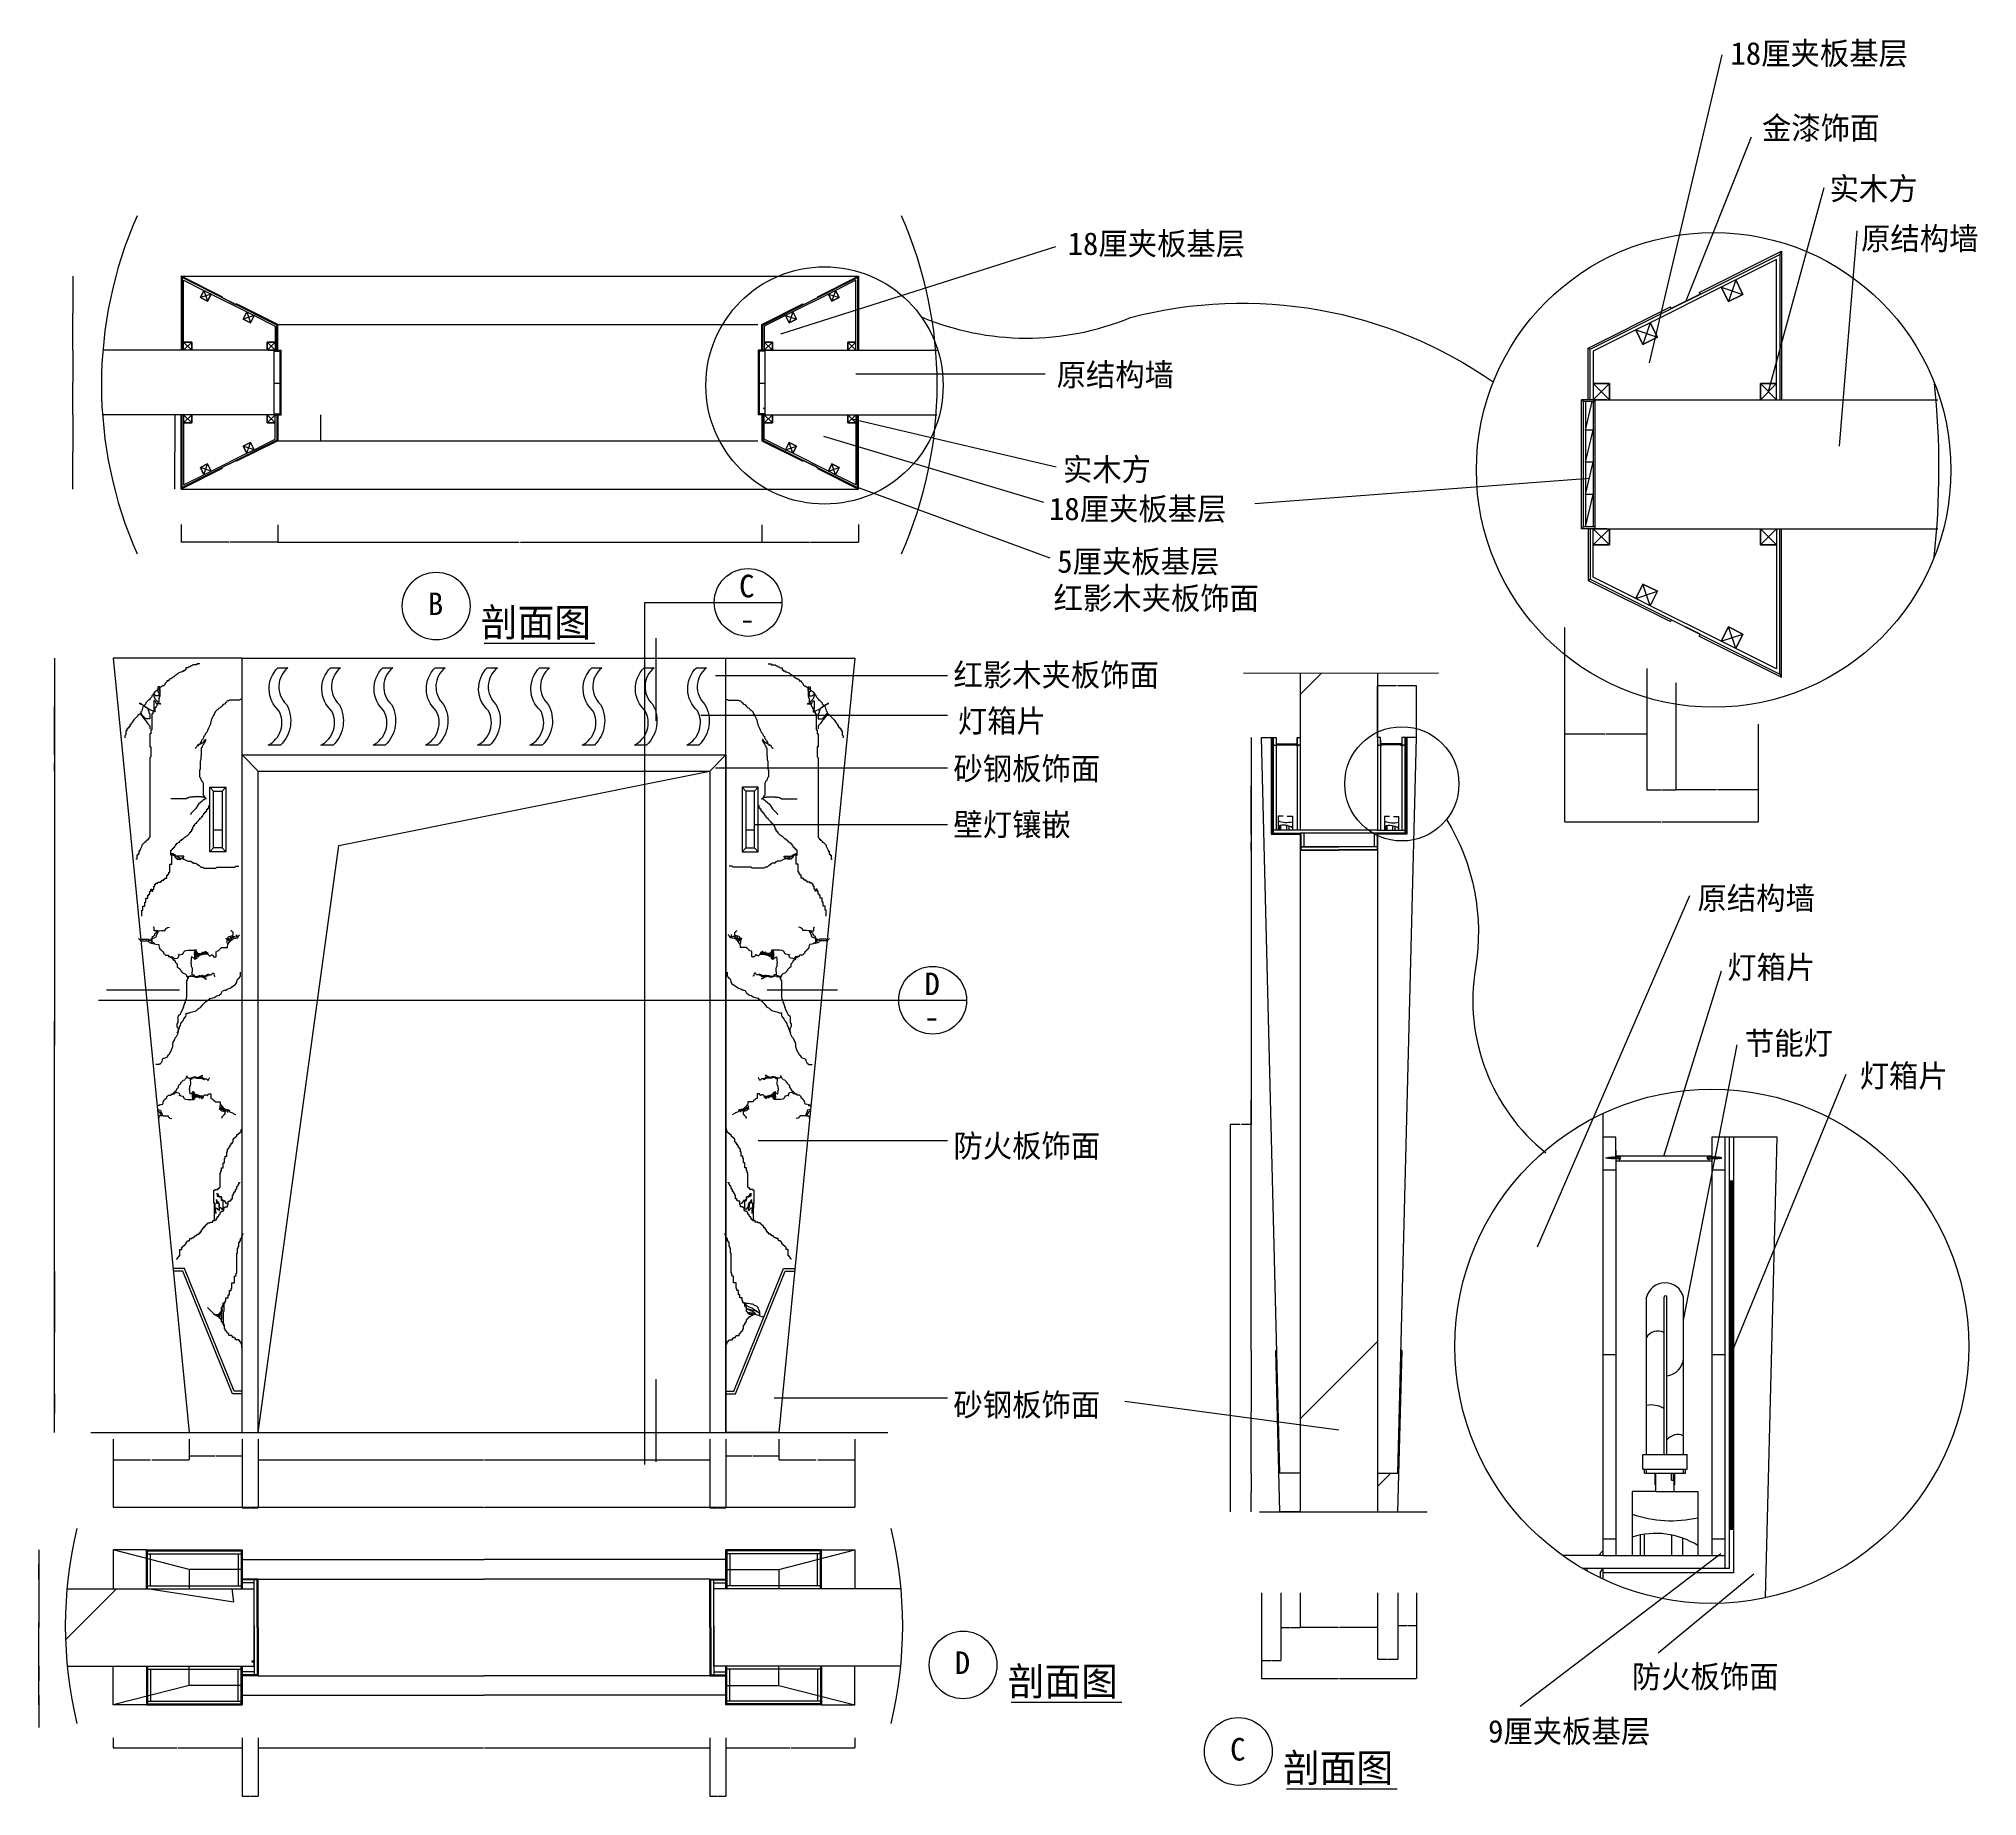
# Model space of a CAD drawing. Header units: metres. Extents: x -150 to 5859, y 346 to 5792.
import ezdxf

# ---------------------------------------------------------------- set-up
doc = ezdxf.new("R2010")
doc.units = ezdxf.units.M
for name, color, linetype in [('2', 2, 'Continuous'), ('3', 3, 'Continuous'), ('4', 4, 'Continuous'), ('7', 7, 'Continuous'), ('BH', 3, 'Continuous'), ('DIM', 3, 'Continuous'), ('TEXT', 3, 'Continuous'), ('WALL', 2, 'Continuous')]:
    doc.layers.add(name, color=color, linetype=linetype)
doc.dimstyles.get("Standard").update_dxf_attribs({"dimtxt": 2.5, "dimasz": 2.5, "dimexe": 1.25, "dimexo": 0.625, "dimtad": 1, "dimcen": 2.5, "dimazin": 3, "dimtfac": 1, "dimtmove": 0, "dimatfit": 3})

# ---------------------------------------------------------------- blocks, each defined once
blk = doc.blocks.new('GJ-WJ08')
at = {"layer": '3'}
for p, q in [((-2, -4), (-2, 0)), ((2, 0), (2, -4)), ((-1.5, -4.88), (-2, -4)), ((-2, -6), (-1.5, -4.88)), ((-2, -6), (1.5, -5.12)), ((-1.5, -6.88), (-2, -6)), ((-2, -8), (-1.5, -6.88)), ((-2, -8), (1.5, -7.12)), ((-1.5, -8.88), (-2, -8)), ((-2, -10), (-1.5, -8.88)), ((-2, -10), (1.5, -9.12)), ((-1.5, -10.88), (-2, -10)), ((-2, -12), (-1.5, -10.88)), ((-2, -12), (1.5, -11.12)), ((-1.5, -12.88), (-2, -12)), ((-2, -14), (-1.5, -12.88)), ((-2, -14), (1.5, -13.12)), ((-1.42, -14.85), (-2, -14)), ((-1.81, -15.95), (-1.42, -14.85)), ((-1.81, -15.95), (1.39, -15.15)), ((-1.23, -16.81), (-1.81, -15.95)), ((-1.62, -17.91), (-1.23, -16.81)), ((-1.62, -17.91), (1.18, -17.21)), ((-1.04, -18.76), (-1.62, -17.91)), ((-1.5, -4.88), (2, -4)), ((-1.5, -6.88), (2, -6)), ((-1.5, -8.88), (2, -8)), ((-1.5, -10.88), (2, -10)), ((-1.5, -12.88), (2, -12)), ((-1.43, -19.86), (-1.04, -18.76)), ((-1.43, -19.86), (1.09, -19.23)), ((-0.85, -20.71), (-1.43, -19.86)), ((-1.42, -14.85), (2, -14)), ((-1.25, -21.81), (-0.85, -20.71)), ((-1.25, -21.81), (0.77, -21.31)), ((-0.67, -22.67), (-1.25, -21.81)), ((-1.23, -16.81), (1.8, -16.05)), ((-1.06, -23.76), (-0.67, -22.67)), ((-1.06, -23.76), (0.56, -23.36)), ((-0.48, -24.62), (-1.06, -23.76)), ((-1.04, -18.76), (1.6, -18.1)), ((-0.87, -25.72), (-0.48, -24.62)), ((-0.87, -25.72), (0.7, -25.33)), ((-0.85, -20.71), (1.39, -20.15)), ((-0.67, -22.67), (1.18, -22.2)), ((-0.48, -24.62), (0.98, -24.26)), ((1.18, -22.2), (0.56, -23.36)), ((0.56, -23.36), (0.98, -24.26)), ((0.98, -24.26), (0.7, -25.33)), ((1.39, -20.15), (0.77, -21.31)), ((0.77, -21.31), (1.18, -22.2)), ((1.6, -18.1), (0.97, -19.26)), ((0.97, -19.26), (1.39, -20.15)), ((1.8, -16.05), (1.18, -17.21)), ((1.18, -17.21), (1.6, -18.1)), ((2, -14), (1.39, -15.15)), ((1.39, -15.15), (1.8, -16.05)), ((2, -4), (1.5, -5.12)), ((1.5, -5.12), (2, -6)), ((2, -6), (1.5, -7.12)), ((1.5, -7.12), (2, -8)), ((2, -8), (1.5, -9.12)), ((1.5, -9.12), (2, -10)), ((2, -10), (1.5, -11.12)), ((1.5, -11.12), (2, -12)), ((2, -12), (1.5, -13.12)), ((1.5, -13.12), (2, -14))]:
    blk.add_line(p, q, dxfattribs=at)
blk.add_lwpolyline([(-0.45, 3.18, 0.32), (-4, 0), (4, 0, 0.32), (0.42, 3.18), (0.42, 1.18), (-0.45, 1.18), (-0.45, 3.18)], format="xyb", dxfattribs=at)
for centre, radius, start, end in [((-5, -28.6), 5.04, 6.83, 34.88), ((8.75, -28.85), 8.79, 156.32, 174.42)]:
    blk.add_arc(centre, radius, start, end, dxfattribs=at)
blk = doc.blocks.new('BH5')
at = {"layer": 'BH'}
for p, q in [((3, 0), (3, 100)), ((15, 0), (15, 100))]:
    blk.add_line(p, q, dxfattribs=at)
blk.add_lwpolyline([(15, 100), (3, 50), (15, 50), (3, 0), (15, 0)], dxfattribs=at)
blk = doc.blocks.new('*D1')
for p, q in [((4579.74, 3968.12), (4579.74, 3365.75)), ((5179.74, 3668.12), (5179.74, 3365.75)), ((4579.99, 3365.75), (4878.24, 3365.75)), ((4881.24, 3365.75), (5179.49, 3365.75))]:
    blk.add_line(p, q)
at = {"layer": 'Defpoints'}
for p in [(4579.74, 3968.12), (5179.74, 3668.12), (4579.74, 3365.75)]:
    blk.add_point(p, dxfattribs=at)
at = {"layer": 'DIM', "insert": (4879.74, 3365.75), "char_height": 1, "attachment_point": 5}
blk.add_mtext('340', dxfattribs=at)
blk = doc.blocks.new('*D2')
for p, q in [((591.01, 4286.12), (591.01, 4231.63)), ((2091.01, 4286.12), (2091.01, 4231.63)), ((591.26, 4231.63), (1339.01, 4231.63)), ((1343.01, 4231.63), (2090.76, 4231.63))]:
    blk.add_line(p, q)
at = {"layer": 'Defpoints'}
for p in [(591.01, 4286.12), (2091.01, 4286.12), (591.01, 4231.63)]:
    blk.add_point(p, dxfattribs=at)
at = {"layer": 'DIM', "insert": (1341.01, 4231.63), "char_height": 1, "attachment_point": 5}
blk.add_mtext('1500', dxfattribs=at)
blk = doc.blocks.new('*D3')
for p, q in [((80.1, 1452.58), (80.1, 1242.32)), ((2380.1, 1452.58), (2380.1, 1242.32)), ((80.35, 1242.32), (1228.1, 1242.32)), ((1232.1, 1242.32), (2379.85, 1242.32))]:
    blk.add_line(p, q)
at = {"layer": 'Defpoints'}
for p in [(80.1, 1452.58), (2380.1, 1452.58), (80.1, 1242.32)]:
    blk.add_point(p, dxfattribs=at)
at = {"layer": 'DIM', "insert": (1230.1, 1242.32), "char_height": 1, "attachment_point": 5}
blk.add_mtext('2300', dxfattribs=at)
blk = doc.blocks.new('*D4')
for p, q in [((530.1, 526.66), (530.1, 495.65)), ((530.35, 495.65), (1228.1, 495.65)), ((1232.1, 495.65), (1929.85, 495.65)), ((1930.1, 526.66), (1930.1, 495.65))]:
    blk.add_line(p, q)
at = {"layer": 'Defpoints'}
for p in [(530.1, 526.66), (530.1, 495.65), (1930.1, 526.66)]:
    blk.add_point(p, dxfattribs=at)
at = {"layer": 'DIM', "insert": (1230.1, 495.65), "char_height": 1, "attachment_point": 5}
blk.add_mtext('1400', dxfattribs=at)
blk = doc.blocks.new('*D5')
for p, q in [((530.1, 1452.58), (530.1, 1388.25)), ((1930.1, 1452.58), (1930.1, 1388.25)), ((530.35, 1388.25), (1228.1, 1388.25)), ((1232.1, 1388.25), (1929.85, 1388.25))]:
    blk.add_line(p, q)
at = {"layer": 'Defpoints'}
for p in [(530.1, 1452.58), (1930.1, 1452.58), (530.1, 1388.25)]:
    blk.add_point(p, dxfattribs=at)
at = {"layer": 'DIM', "insert": (1230.1, 1388.25), "char_height": 1, "attachment_point": 5}
blk.add_mtext('1400', dxfattribs=at)
blk = doc.blocks.new('*D6')
for p, q in [((-149.51, 1109.23), (-149.51, 869.23)), ((-149.76, 869.23), (-150.01, 869.23)), ((-149.51, 629.23), (-149.51, 869.23)), ((-149.51, 869.23), (-149.51, 869.23)), ((-149.26, 869.23), (-149.01, 869.23))]:
    blk.add_line(p, q)
at = {"layer": 'Defpoints'}
for p in [(-149.51, 1109.23), (-149.51, 869.23), (-149.51, 629.23)]:
    blk.add_point(p, dxfattribs=at)
at = {"layer": 'DIM', "insert": (-149.51, 870.355), "char_height": 1, "attachment_point": 5}
blk.add_mtext('0', dxfattribs=at)
blk = doc.blocks.new('*D7')
for p, q in [((80.1, 526.66), (80.1, 495.65)), ((80.35, 495.65), (278.6, 495.65)), ((281.6, 495.65), (479.85, 495.65)), ((480.1, 526.66), (480.1, 495.65))]:
    blk.add_line(p, q)
at = {"layer": 'Defpoints'}
for p in [(80.1, 526.66), (80.1, 495.65), (480.1, 526.66)]:
    blk.add_point(p, dxfattribs=at)
at = {"layer": 'DIM', "insert": (280.1, 495.65), "char_height": 1, "attachment_point": 5}
blk.add_mtext('400', dxfattribs=at)
blk = doc.blocks.new('*D8')
for p, q in [((-149.51, 1019.23), (-149.51, 884.23)), ((-149.76, 884.23), (-150.01, 884.23)), ((-149.51, 749.23), (-149.51, 884.23)), ((-149.51, 884.23), (-149.51, 884.23)), ((-149.26, 884.23), (-149.01, 884.23))]:
    blk.add_line(p, q)
at = {"layer": 'Defpoints'}
for p in [(-149.51, 1019.23), (-149.51, 884.23), (-149.51, 749.23)]:
    blk.add_point(p, dxfattribs=at)
at = {"layer": 'DIM', "insert": (-149.51, 885.355), "char_height": 1, "attachment_point": 5}
blk.add_mtext('0', dxfattribs=at)
blk = doc.blocks.new('*D9')
for p, q in [((-149.51, 749.23), (-149.51, 704.23)), ((-149.76, 704.23), (-150.01, 704.23)), ((-149.51, 659.23), (-149.51, 704.23)), ((-149.51, 704.23), (-149.51, 704.23)), ((-149.26, 704.23), (-149.01, 704.23))]:
    blk.add_line(p, q)
at = {"layer": 'Defpoints'}
for p in [(-149.51, 749.23), (-149.51, 704.23), (-149.51, 659.23)]:
    blk.add_point(p, dxfattribs=at)
at = {"layer": 'DIM', "insert": (-149.51, 705.355), "char_height": 1, "attachment_point": 5}
blk.add_mtext('0', dxfattribs=at)
blk = doc.blocks.new('*D10')
for p, q in [((-149.51, 659.23), (-149.51, 559.61)), ((-149.51, 629.23), (-149.51, 559.61)), ((-149.76, 559.61), (-150.01, 559.61)), ((-149.51, 559.61), (-149.51, 559.61)), ((-149.26, 559.61), (-149.01, 559.61))]:
    blk.add_line(p, q)
at = {"layer": 'Defpoints'}
for p in [(-149.51, 659.23), (-149.51, 629.23), (-149.51, 559.61)]:
    blk.add_point(p, dxfattribs=at)
at = {"layer": 'DIM', "insert": (-149.51, 560.735), "char_height": 1, "attachment_point": 5}
blk.add_mtext('0', dxfattribs=at)
blk = doc.blocks.new('*D11')
for p, q in [((-149.51, 1109.23), (-149.51, 1064.23)), ((-149.76, 1064.23), (-150.01, 1064.23)), ((-149.51, 1019.23), (-149.51, 1064.23)), ((-149.51, 1064.23), (-149.51, 1064.23)), ((-149.26, 1064.23), (-149.01, 1064.23))]:
    blk.add_line(p, q)
at = {"layer": 'Defpoints'}
for p in [(-149.51, 1109.23), (-149.51, 1064.23), (-149.51, 1019.23)]:
    blk.add_point(p, dxfattribs=at)
at = {"layer": 'DIM', "insert": (-149.51, 1065.355), "char_height": 1, "attachment_point": 5}
blk.add_mtext('0', dxfattribs=at)
blk = doc.blocks.new('*D12')
for p, q in [((480.1, 526.66), (480.1, 346.9)), ((530.1, 526.66), (530.1, 346.9)), ((480.35, 346.9), (504.1, 346.9)), ((506.1, 346.9), (529.85, 346.9))]:
    blk.add_line(p, q)
at = {"layer": 'Defpoints'}
for p in [(480.1, 526.66), (530.1, 526.66), (480.1, 346.9)]:
    blk.add_point(p, dxfattribs=at)
at = {"layer": 'DIM', "insert": (505.1, 346.9), "char_height": 1, "attachment_point": 5}
blk.add_mtext('50', dxfattribs=at)
blk = doc.blocks.new('*D13')
for p, q in [((-101.48, 3872.94), (-101.48, 2672.94)), ((-101.73, 2672.94), (-101.98, 2672.94)), ((-101.48, 1472.94), (-101.48, 2672.94)), ((-101.48, 2672.94), (-101.48, 2672.94)), ((-101.23, 2672.94), (-100.98, 2672.94))]:
    blk.add_line(p, q)
at = {"layer": 'Defpoints'}
for p in [(-101.48, 3872.94), (-101.48, 2672.94), (-101.48, 1472.94)]:
    blk.add_point(p, dxfattribs=at)
at = {"layer": 'DIM', "insert": (-101.48, 2674.065), "char_height": 1, "attachment_point": 5}
blk.add_mtext('0', dxfattribs=at)
blk = doc.blocks.new('*D14')
for p, q in [((-101.48, 3522.94), (-101.48, 2747.94)), ((-101.73, 2747.94), (-101.98, 2747.94)), ((-101.48, 1972.94), (-101.48, 2747.94)), ((-101.48, 2747.94), (-101.48, 2747.94)), ((-101.23, 2747.94), (-100.98, 2747.94))]:
    blk.add_line(p, q)
at = {"layer": 'Defpoints'}
for p in [(-101.48, 3522.94), (-101.48, 2747.94), (-101.48, 1972.94)]:
    blk.add_point(p, dxfattribs=at)
at = {"layer": 'DIM', "insert": (-101.48, 2749.065), "char_height": 1, "attachment_point": 5}
blk.add_mtext('0', dxfattribs=at)
blk = doc.blocks.new('*D15')
for p, q in [((315.77, 1452.58), (315.77, 1400.9)), ((480.1, 1452.58), (480.1, 1400.9)), ((316.02, 1400.9), (396.435, 1400.9)), ((399.435, 1400.9), (479.85, 1400.9))]:
    blk.add_line(p, q)
at = {"layer": 'Defpoints'}
for p in [(315.77, 1452.58), (480.1, 1452.58), (315.77, 1400.9)]:
    blk.add_point(p, dxfattribs=at)
at = {"layer": 'DIM', "insert": (397.935, 1400.9), "char_height": 1, "attachment_point": 5}
blk.add_mtext('150', dxfattribs=at)
blk = doc.blocks.new('*D16')
for p, q in [((-101.48, 1972.94), (-101.48, 1782.94)), ((-101.73, 1782.94), (-101.98, 1782.94)), ((-101.48, 1592.94), (-101.48, 1782.94)), ((-101.48, 1782.94), (-101.48, 1782.94)), ((-101.23, 1782.94), (-100.98, 1782.94))]:
    blk.add_line(p, q)
at = {"layer": 'Defpoints'}
for p in [(-101.48, 1972.94), (-101.48, 1782.94), (-101.48, 1592.94)]:
    blk.add_point(p, dxfattribs=at)
at = {"layer": 'DIM', "insert": (-101.48, 1784.065), "char_height": 1, "attachment_point": 5}
blk.add_mtext('0', dxfattribs=at)
blk = doc.blocks.new('*D17')
for p, q in [((-101.48, 1592.94), (-101.48, 1532.94)), ((-101.73, 1532.94), (-101.98, 1532.94)), ((-101.48, 1472.94), (-101.48, 1532.94)), ((-101.48, 1532.94), (-101.48, 1532.94)), ((-101.23, 1532.94), (-100.98, 1532.94))]:
    blk.add_line(p, q)
at = {"layer": 'Defpoints'}
for p in [(-101.48, 1592.94), (-101.48, 1532.94), (-101.48, 1472.94)]:
    blk.add_point(p, dxfattribs=at)
at = {"layer": 'DIM', "insert": (-101.48, 1534.065), "char_height": 1, "attachment_point": 5}
blk.add_mtext('0', dxfattribs=at)
blk = doc.blocks.new('*D18')
for p, q in [((80.1, 1452.58), (80.1, 1388.25)), ((315.77, 1452.58), (315.77, 1388.25)), ((80.35, 1388.25), (194.935, 1388.25)), ((200.935, 1388.25), (315.52, 1388.25))]:
    blk.add_line(p, q)
at = {"layer": 'Defpoints'}
for p in [(80.1, 1452.58), (315.77, 1452.58), (80.1, 1388.25)]:
    blk.add_point(p, dxfattribs=at)
at = {"layer": 'DIM', "insert": (197.935, 1388.25), "char_height": 1, "attachment_point": 5}
blk.add_mtext('235,67', dxfattribs=at)
blk = doc.blocks.new('*D19')
for p, q in [((480.1, 1452.58), (480.1, 1239.5)), ((530.1, 1452.58), (530.1, 1239.5)), ((480.35, 1239.5), (504.1, 1239.5)), ((506.1, 1239.5), (529.85, 1239.5))]:
    blk.add_line(p, q)
at = {"layer": 'Defpoints'}
for p in [(480.1, 1452.58), (530.1, 1452.58), (480.1, 1239.5)]:
    blk.add_point(p, dxfattribs=at)
at = {"layer": 'DIM', "insert": (505.1, 1239.5), "char_height": 1, "attachment_point": 5}
blk.add_mtext('50', dxfattribs=at)
blk = doc.blocks.new('*D20')
for p, q in [((291.01, 4286.68), (291.01, 4231.63)), ((591.01, 4286.12), (591.01, 4231.63)), ((439.51, 4231.63), (290.76, 4231.63)), ((591.26, 4231.63), (442.51, 4231.63))]:
    blk.add_line(p, q)
at = {"layer": 'Defpoints'}
for p in [(291.01, 4286.68), (591.01, 4286.12), (591.01, 4231.63)]:
    blk.add_point(p, dxfattribs=at)
at = {"layer": 'DIM', "insert": (441.01, 4231.63), "char_height": 1, "attachment_point": 5}
blk.add_mtext('300', dxfattribs=at)
blk = doc.blocks.new('*D21')
for p, q in [((-101.73, 3547.94), (-101.98, 3547.94)), ((-101.48, 3572.94), (-101.48, 3547.94)), ((-101.48, 3522.94), (-101.48, 3547.94)), ((-101.48, 3547.94), (-101.48, 3547.94)), ((-101.23, 3547.94), (-100.98, 3547.94))]:
    blk.add_line(p, q)
at = {"layer": 'Defpoints'}
for p in [(-101.48, 3572.94), (-101.48, 3547.94), (-101.48, 3522.94)]:
    blk.add_point(p, dxfattribs=at)
at = {"layer": 'DIM', "insert": (-101.48, 3549.065), "char_height": 1, "attachment_point": 5}
blk.add_mtext('0', dxfattribs=at)
blk = doc.blocks.new('*D22')
for p, q in [((-101.48, 3872.94), (-101.48, 3722.94)), ((-101.73, 3722.94), (-101.98, 3722.94)), ((-101.48, 3572.94), (-101.48, 3722.94)), ((-101.48, 3722.94), (-101.48, 3722.94)), ((-101.23, 3722.94), (-100.98, 3722.94))]:
    blk.add_line(p, q)
at = {"layer": 'Defpoints'}
for p in [(-101.48, 3872.94), (-101.48, 3722.94), (-101.48, 3572.94)]:
    blk.add_point(p, dxfattribs=at)
at = {"layer": 'DIM', "insert": (-101.48, 3724.065), "char_height": 1, "attachment_point": 5}
blk.add_mtext('0', dxfattribs=at)
blk = doc.blocks.new('*D23')
for p, q in [((1930.1, 526.66), (1930.1, 346.9)), ((1980.1, 526.66), (1980.1, 346.9)), ((1930.35, 346.9), (1954.1, 346.9)), ((1956.1, 346.9), (1979.85, 346.9))]:
    blk.add_line(p, q)
at = {"layer": 'Defpoints'}
for p in [(1930.1, 526.66), (1980.1, 526.66), (1930.1, 346.9)]:
    blk.add_point(p, dxfattribs=at)
at = {"layer": 'DIM', "insert": (1955.1, 346.9), "char_height": 1, "attachment_point": 5}
blk.add_mtext('50', dxfattribs=at)
blk = doc.blocks.new('*D24')
for p, q in [((1980.1, 526.66), (1980.1, 495.65)), ((1980.35, 495.65), (2178.6, 495.65)), ((2181.6, 495.65), (2379.85, 495.65)), ((2380.1, 526.66), (2380.1, 495.65))]:
    blk.add_line(p, q)
at = {"layer": 'Defpoints'}
for p in [(1980.1, 526.66), (1980.1, 495.65), (2380.1, 526.66)]:
    blk.add_point(p, dxfattribs=at)
at = {"layer": 'DIM', "insert": (2180.1, 495.65), "char_height": 1, "attachment_point": 5}
blk.add_mtext('400', dxfattribs=at)
blk = doc.blocks.new('*D25')
for p, q in [((3640.22, 976.27), (3640.22, 710.53)), ((4120.22, 976.27), (4120.22, 710.53)), ((3640.47, 710.53), (3878.72, 710.53)), ((3881.72, 710.53), (4119.97, 710.53))]:
    blk.add_line(p, q)
at = {"layer": 'Defpoints'}
for p in [(3640.22, 976.27), (4120.22, 976.27), (3640.22, 710.53)]:
    blk.add_point(p, dxfattribs=at)
at = {"layer": 'DIM', "insert": (3880.22, 710.53), "char_height": 1, "attachment_point": 5}
blk.add_mtext('480', dxfattribs=at)
blk = doc.blocks.new('*D26')
for p, q in [((3760.22, 976.27), (3760.22, 870.54)), ((4000.22, 976.27), (4000.22, 870.54)), ((3760.47, 870.54), (3878.72, 870.54)), ((3881.72, 870.54), (3999.97, 870.54))]:
    blk.add_line(p, q)
at = {"layer": 'Defpoints'}
for p in [(3760.22, 976.27), (4000.22, 976.27), (3760.22, 870.54)]:
    blk.add_point(p, dxfattribs=at)
at = {"layer": 'DIM', "insert": (3880.22, 870.54), "char_height": 1, "attachment_point": 5}
blk.add_mtext('240', dxfattribs=at)
blk = doc.blocks.new('*D27')
for p, q in [((3640.22, 976.27), (3640.22, 766.57)), ((3700.22, 976.27), (3700.22, 766.57)), ((3640.47, 766.57), (3669.22, 766.57)), ((3671.22, 766.57), (3699.97, 766.57))]:
    blk.add_line(p, q)
at = {"layer": 'Defpoints'}
for p in [(3640.22, 976.27), (3700.22, 976.27), (3640.22, 766.57)]:
    blk.add_point(p, dxfattribs=at)
at = {"layer": 'DIM', "insert": (3670.22, 766.57), "char_height": 1, "attachment_point": 5}
blk.add_mtext('60', dxfattribs=at)
blk = doc.blocks.new('*D28')
for p, q in [((3700.22, 976.27), (3700.22, 869.5)), ((3760.22, 976.27), (3760.22, 869.5)), ((3700.47, 869.5), (3729.22, 869.5)), ((3731.22, 869.5), (3759.97, 869.5))]:
    blk.add_line(p, q)
at = {"layer": 'Defpoints'}
for p in [(3700.22, 976.27), (3760.22, 976.27), (3700.22, 869.5)]:
    blk.add_point(p, dxfattribs=at)
at = {"layer": 'DIM', "insert": (3730.22, 869.5), "char_height": 1, "attachment_point": 5}
blk.add_mtext('60', dxfattribs=at)
blk = doc.blocks.new('*D29')
for p, q in [((4000.22, 976.27), (4000.22, 770.78)), ((4063.22, 976.27), (4063.22, 770.78)), ((4000.47, 770.78), (4030.72, 770.78)), ((4032.72, 770.78), (4062.97, 770.78))]:
    blk.add_line(p, q)
at = {"layer": 'Defpoints'}
for p in [(4000.22, 976.27), (4063.22, 976.27), (4000.22, 770.78)]:
    blk.add_point(p, dxfattribs=at)
at = {"layer": 'DIM', "insert": (4031.72, 770.78), "char_height": 1, "attachment_point": 5}
blk.add_mtext('60', dxfattribs=at)
blk = doc.blocks.new('*D30')
for p, q in [((4063.22, 976.27), (4063.22, 874.75)), ((4120.22, 976.27), (4120.22, 874.75)), ((4063.47, 874.75), (4090.72, 874.75)), ((4092.72, 874.75), (4119.97, 874.75))]:
    blk.add_line(p, q)
at = {"layer": 'Defpoints'}
for p in [(4063.22, 976.27), (4120.22, 976.27), (4063.22, 874.75)]:
    blk.add_point(p, dxfattribs=at)
at = {"layer": 'DIM', "insert": (4091.72, 874.75), "char_height": 1, "attachment_point": 5}
blk.add_mtext('60', dxfattribs=at)
blk = doc.blocks.new('*D31')
for p, q in [((1930.1, 1452.58), (1930.1, 1239.5)), ((1980.1, 1452.58), (1980.1, 1239.5)), ((1930.35, 1239.5), (1954.1, 1239.5)), ((1956.1, 1239.5), (1979.85, 1239.5))]:
    blk.add_line(p, q)
at = {"layer": 'Defpoints'}
for p in [(1930.1, 1452.58), (1980.1, 1452.58), (1930.1, 1239.5)]:
    blk.add_point(p, dxfattribs=at)
at = {"layer": 'DIM', "insert": (1955.1, 1239.5), "char_height": 1, "attachment_point": 5}
blk.add_mtext('50', dxfattribs=at)
blk = doc.blocks.new('*D32')
for p, q in [((2144.44, 1452.58), (2144.44, 1388.25)), ((2380.1, 1452.58), (2380.1, 1388.25)), ((2144.69, 1388.25), (2259.27, 1388.25)), ((2265.27, 1388.25), (2379.85, 1388.25))]:
    blk.add_line(p, q)
at = {"layer": 'Defpoints'}
for p in [(2144.44, 1452.58), (2380.1, 1452.58), (2144.44, 1388.25)]:
    blk.add_point(p, dxfattribs=at)
at = {"layer": 'DIM', "insert": (2262.27, 1388.25), "char_height": 1, "attachment_point": 5}
blk.add_mtext('235,66', dxfattribs=at)
blk = doc.blocks.new('*D33')
for p, q in [((1980.1, 1452.58), (1980.1, 1400.9)), ((2144.44, 1452.58), (2144.44, 1400.9)), ((1980.35, 1400.9), (2060.77, 1400.9)), ((2063.77, 1400.9), (2144.19, 1400.9))]:
    blk.add_line(p, q)
at = {"layer": 'Defpoints'}
for p in [(1980.1, 1452.58), (2144.44, 1452.58), (1980.1, 1400.9)]:
    blk.add_point(p, dxfattribs=at)
at = {"layer": 'DIM', "insert": (2062.27, 1400.9), "char_height": 1, "attachment_point": 5}
blk.add_mtext('150', dxfattribs=at)
blk = doc.blocks.new('*D34')
for p, q in [((2091.01, 4286.12), (2091.01, 4231.63)), ((2391.01, 4286.68), (2391.01, 4231.63)), ((2091.26, 4231.63), (2239.51, 4231.63)), ((2242.51, 4231.63), (2390.76, 4231.63))]:
    blk.add_line(p, q)
at = {"layer": 'Defpoints'}
for p in [(2091.01, 4286.12), (2391.01, 4286.68), (2091.01, 4231.63)]:
    blk.add_point(p, dxfattribs=at)
at = {"layer": 'DIM', "insert": (2241.01, 4231.63), "char_height": 1, "attachment_point": 5}
blk.add_mtext('300', dxfattribs=at)
blk = doc.blocks.new('*D35')
for p, q in [((3608.52, 3277.2), (3608.52, 2502.2)), ((3608.27, 2502.2), (3608.02, 2502.2)), ((3608.52, 1727.2), (3608.52, 2502.2)), ((3608.52, 2502.2), (3608.52, 2502.2)), ((3608.77, 2502.2), (3609.02, 2502.2))]:
    blk.add_line(p, q)
at = {"layer": 'Defpoints'}
for p in [(3608.52, 3277.2), (3608.52, 2502.2), (3608.52, 1727.2)]:
    blk.add_point(p, dxfattribs=at)
at = {"layer": 'DIM', "insert": (3608.52, 2503.325), "char_height": 1, "attachment_point": 5}
blk.add_mtext('0', dxfattribs=at)
blk = doc.blocks.new('*D36')
for p, q in [((3608.52, 3627.2), (3608.52, 2427.2)), ((3573.585, 2427.2), (3543.4, 2427.2)), ((3543.65, 1227.2), (3543.65, 2427.2)), ((3608.77, 2427.2), (3578.585, 2427.2))]:
    blk.add_line(p, q)
at = {"layer": 'Defpoints'}
for p in [(3608.52, 3627.2), (3608.52, 2427.2), (3543.65, 1227.2)]:
    blk.add_point(p, dxfattribs=at)
at = {"layer": 'DIM', "insert": (3576.085, 2427.2), "char_height": 1, "attachment_point": 5}
blk.add_mtext('64,87', dxfattribs=at)
blk = doc.blocks.new('*D37')
for p, q in [((3608.52, 1347.2), (3608.52, 1287.2)), ((3608.27, 1287.2), (3608.02, 1287.2)), ((3608.52, 1227.2), (3608.52, 1287.2)), ((3608.52, 1287.2), (3608.52, 1287.2)), ((3608.77, 1287.2), (3609.02, 1287.2))]:
    blk.add_line(p, q)
at = {"layer": 'Defpoints'}
for p in [(3608.52, 1347.2), (3608.52, 1287.2), (3608.52, 1227.2)]:
    blk.add_point(p, dxfattribs=at)
at = {"layer": 'DIM', "insert": (3608.52, 1288.325), "char_height": 1, "attachment_point": 5}
blk.add_mtext('0', dxfattribs=at)
blk = doc.blocks.new('*D38')
for p, q in [((3608.52, 1727.2), (3608.52, 1537.2)), ((3608.27, 1537.2), (3608.02, 1537.2)), ((3608.52, 1347.2), (3608.52, 1537.2)), ((3608.52, 1537.2), (3608.52, 1537.2)), ((3608.77, 1537.2), (3609.02, 1537.2))]:
    blk.add_line(p, q)
at = {"layer": 'Defpoints'}
for p in [(3608.52, 1727.2), (3608.52, 1537.2), (3608.52, 1347.2)]:
    blk.add_point(p, dxfattribs=at)
at = {"layer": 'DIM', "insert": (3608.52, 1538.325), "char_height": 1, "attachment_point": 5}
blk.add_mtext('0', dxfattribs=at)
blk = doc.blocks.new('*D39')
for p, q in [((3608.52, 3627.2), (3608.52, 3477.2)), ((3608.27, 3477.2), (3608.02, 3477.2)), ((3608.52, 3327.2), (3608.52, 3477.2)), ((3608.52, 3477.2), (3608.52, 3477.2)), ((3608.77, 3477.2), (3609.02, 3477.2))]:
    blk.add_line(p, q)
at = {"layer": 'Defpoints'}
for p in [(3608.52, 3627.2), (3608.52, 3477.2), (3608.52, 3327.2)]:
    blk.add_point(p, dxfattribs=at)
at = {"layer": 'DIM', "insert": (3608.52, 3478.325), "char_height": 1, "attachment_point": 5}
blk.add_mtext('0', dxfattribs=at)
blk = doc.blocks.new('*D40')
for p, q in [((3608.52, 3327.2), (3608.52, 3302.2)), ((3608.27, 3302.2), (3608.02, 3302.2)), ((3608.52, 3277.2), (3608.52, 3302.2)), ((3608.52, 3302.2), (3608.52, 3302.2)), ((3608.77, 3302.2), (3609.02, 3302.2))]:
    blk.add_line(p, q)
at = {"layer": 'Defpoints'}
for p in [(3608.52, 3327.2), (3608.52, 3302.2), (3608.52, 3277.2)]:
    blk.add_point(p, dxfattribs=at)
at = {"layer": 'DIM', "insert": (3608.52, 3303.325), "char_height": 1, "attachment_point": 5}
blk.add_mtext('0', dxfattribs=at)
blk = doc.blocks.new('*D41')
for p, q in [((4058.72, 3786.39), (3999.97, 3786.39)), ((4000.22, 3627.2), (4000.22, 3786.39)), ((4120.47, 3786.39), (4061.72, 3786.39)), ((4120.22, 3627.2), (4120.22, 3786.39))]:
    blk.add_line(p, q)
at = {"layer": 'Defpoints'}
for p in [(4120.22, 3786.39), (4000.22, 3627.2), (4120.22, 3627.2)]:
    blk.add_point(p, dxfattribs=at)
at = {"layer": 'BH', "insert": (4060.22, 3786.39), "char_height": 1, "attachment_point": 5}
blk.add_mtext('120', dxfattribs=at)
blk = doc.blocks.new('*D42')
for p, q in [((-44.5, 4826.56), (-44.5, 4726.56)), ((-44.75, 4726.56), (-45, 4726.56)), ((-44.5, 4626.56), (-44.5, 4726.56)), ((-44.5, 4726.56), (-44.5, 4726.56)), ((-44.25, 4726.56), (-44, 4726.56))]:
    blk.add_line(p, q)
at = {"layer": 'Defpoints'}
for p in [(-44.5, 4826.56), (-44.5, 4726.56), (-44.5, 4626.56)]:
    blk.add_point(p, dxfattribs=at)
at = {"layer": 'DIM', "insert": (-44.5, 4727.685), "char_height": 1, "attachment_point": 5}
blk.add_mtext('0', dxfattribs=at)
blk = doc.blocks.new('*D43')
for p, q in [((-44.5, 4626.56), (-44.5, 4511.56)), ((-44.75, 4511.56), (-45, 4511.56)), ((-44.5, 4396.56), (-44.5, 4511.56)), ((-44.5, 4511.56), (-44.5, 4511.56)), ((-44.25, 4511.56), (-44, 4511.56))]:
    blk.add_line(p, q)
at = {"layer": 'Defpoints'}
for p in [(-44.5, 4626.56), (-44.5, 4511.56), (-44.5, 4396.56)]:
    blk.add_point(p, dxfattribs=at)
at = {"layer": 'DIM', "insert": (-44.5, 4512.685), "char_height": 1, "attachment_point": 5}
blk.add_mtext('0', dxfattribs=at)
blk = doc.blocks.new('*D44')
for p, q in [((-44.5, 5056.56), (-44.5, 4941.56)), ((-44.75, 4941.56), (-45, 4941.56)), ((-44.5, 4826.56), (-44.5, 4941.56)), ((-44.5, 4941.56), (-44.5, 4941.56)), ((-44.25, 4941.56), (-44, 4941.56))]:
    blk.add_line(p, q)
at = {"layer": 'Defpoints'}
for p in [(-44.5, 5056.56), (-44.5, 4941.56), (-44.5, 4826.56)]:
    blk.add_point(p, dxfattribs=at)
at = {"layer": 'DIM', "insert": (-44.5, 4942.685), "char_height": 1, "attachment_point": 5}
blk.add_mtext('0', dxfattribs=at)
blk = doc.blocks.new('*D45')
for p, q in [((271.46, 4626.56), (271.46, 4511.56)), ((271.21, 4511.56), (270.96, 4511.56)), ((271.46, 4396.56), (271.46, 4511.56)), ((271.46, 4511.56), (271.46, 4511.56)), ((271.71, 4511.56), (271.96, 4511.56))]:
    blk.add_line(p, q)
at = {"layer": 'Defpoints'}
for p in [(271.46, 4626.56), (271.46, 4511.56), (271.46, 4396.56)]:
    blk.add_point(p, dxfattribs=at)
at = {"layer": 'DIM', "insert": (271.46, 4512.685), "char_height": 1, "attachment_point": 5}
blk.add_mtext('0', dxfattribs=at)
blk = doc.blocks.new('*D46')
for p, q in [((724.54, 4586.56), (722.7, 4586.56)), ((722.95, 4626.56), (722.95, 4586.56)), ((724.29, 4546.56), (724.29, 4586.56))]:
    blk.add_line(p, q)
at = {"layer": 'Defpoints'}
for p in [(722.95, 4626.56), (724.29, 4586.56), (724.29, 4546.56)]:
    blk.add_point(p, dxfattribs=at)
at = {"layer": 'DIM', "insert": (723.62, 4585.435), "char_height": 1, "attachment_point": 5}
blk.add_mtext('1,34', dxfattribs=at)
blk = doc.blocks.new('*D47')
for p, q in [((4924.47, 3795.76), (4924.47, 3465.07)), ((5179.74, 3668.12), (5179.74, 3465.07)), ((5050.605, 3465.07), (4924.22, 3465.07)), ((5179.99, 3465.07), (5053.605, 3465.07))]:
    blk.add_line(p, q)
at = {"layer": 'Defpoints'}
for p in [(4924.47, 3795.76), (5179.74, 3668.12), (5179.74, 3465.07)]:
    blk.add_point(p, dxfattribs=at)
at = {"layer": 'DIM', "insert": (5052.105, 3465.07), "char_height": 1, "attachment_point": 5}
blk.add_mtext('145', dxfattribs=at)
blk = doc.blocks.new('*D48')
for p, q in [((4835.02, 3840.48), (4835.02, 3463.68)), ((4924.47, 3795.76), (4924.47, 3463.68)), ((4878.745, 3463.68), (4834.77, 3463.68)), ((4924.72, 3463.68), (4880.745, 3463.68))]:
    blk.add_line(p, q)
at = {"layer": 'Defpoints'}
for p in [(4835.02, 3840.48), (4924.47, 3795.76), (4924.47, 3463.68)]:
    blk.add_point(p, dxfattribs=at)
at = {"layer": 'DIM', "insert": (4879.745, 3463.68), "char_height": 1, "attachment_point": 5}
blk.add_mtext('50', dxfattribs=at)
blk = doc.blocks.new('*D49')
for p, q in [((4579.74, 3968.12), (4579.74, 3637.43)), ((4835.02, 3840.48), (4835.02, 3637.43)), ((4705.88, 3637.43), (4579.49, 3637.43)), ((4835.27, 3637.43), (4708.88, 3637.43))]:
    blk.add_line(p, q)
at = {"layer": 'Defpoints'}
for p in [(4579.74, 3968.12), (4835.02, 3840.48), (4835.02, 3637.43)]:
    blk.add_point(p, dxfattribs=at)
at = {"layer": 'DIM', "insert": (4707.38, 3637.43), "char_height": 1, "attachment_point": 5}
blk.add_mtext('145', dxfattribs=at)

msp = doc.modelspace()

# ---------------------------------------------------------------- hatches: boundary and pattern name
at = {"layer": '7'}
h = msp.add_hatch(dxfattribs=at)
h.set_pattern_fill('ANSI31')
h.paths.add_polyline_path([(5103.51, 2253.42), (5090.01, 2253.42), (5090.01, 1173.42), (5103.51, 1173.42)])
at = {"layer": 'BH'}
h = msp.add_hatch(dxfattribs=at)
h.set_pattern_fill('AR-CONC', scale=30)
h.paths.add_polyline_path([(562.01, 4626.56), (562.01, 4826.56), (30.67, 4826.56), (30.67, 4765.36), (10.22, 4765.36), (53.67, 4742.38), (30.67, 4742.38), (30.67, 4626.56)])
h = msp.add_hatch(dxfattribs=at)
h.set_pattern_fill('ANSI31', scale=400)
h.paths.add_polyline_path([(580.01, 4626.56), (580.01, 4826.56), (48.67, 4826.56), (48.67, 4765.36), (28.22, 4765.36), (71.67, 4742.38), (48.67, 4742.38), (48.67, 4626.56)])
h = msp.add_hatch(dxfattribs=at)
h.set_pattern_fill('CORK', scale=40)
h.paths.add_polyline_path([(580.01, 4629.56), (598.01, 4629.56), (598.01, 4682.56), (598.01, 4823.56), (580.01, 4823.56)])
h = msp.add_hatch(dxfattribs=at)
h.set_pattern_fill('CORK', scale=40)
h.paths.add_polyline_path([(2102.01, 4823.56), (2084.01, 4823.56), (2084.01, 4682.56), (2084.01, 4629.56), (2102.01, 4629.56)])
h = msp.add_hatch(dxfattribs=at)
h.set_pattern_fill('ANSI31', scale=400)
h.paths.add_polyline_path([(2102.01, 4626.56), (2102.01, 4826.56), (2633.35, 4826.56), (2633.35, 4765.36), (2653.8, 4765.36), (2610.35, 4742.38), (2633.35, 4742.38), (2633.35, 4626.56)])
h = msp.add_hatch(dxfattribs=at)
h.set_pattern_fill('AR-CONC', scale=30)
h.paths.add_polyline_path([(2120.01, 4626.56), (2120.01, 4826.56), (2651.35, 4826.56), (2651.35, 4765.36), (2671.8, 4765.36), (2628.35, 4742.38), (2651.35, 4742.38), (2651.35, 4626.56)])
h = msp.add_hatch(dxfattribs=at)
h.set_pattern_fill('ANSI31', scale=800)
h.paths.add_polyline_path([(4674.45, 4273.53), (4674.45, 4673.53), (5737.13, 4673.53), (5737.13, 4551.12), (5778.03, 4551.12), (5691.12, 4505.17), (5737.13, 4505.17), (5737.13, 4273.53)])
h = msp.add_hatch(dxfattribs=at)
h.set_pattern_fill('AR-CONC', scale=60)
h.paths.add_polyline_path([(4710.45, 4273.53), (4710.45, 4673.53), (5773.13, 4673.53), (5773.13, 4551.12), (5814.03, 4551.12), (5727.12, 4505.17), (5773.13, 4505.17), (5773.13, 4273.53)])
h = msp.add_hatch(dxfattribs=at)
h.set_pattern_fill('AR-CONC', scale=20)
h.paths.add_polyline_path([(4000.22, 3627.2), (4000.22, 3825.89), (3760.22, 3825.89), (3760.22, 3339.2), (4000.22, 3339.2)])
h = msp.add_hatch(dxfattribs=at)
h.set_pattern_fill('ANSI31', scale=200)
h.paths.add_polyline_path([(4000.22, 3627.2), (4000.22, 3825.89), (3760.22, 3825.89), (3760.22, 3339.2), (4000.22, 3339.2)])
h = msp.add_hatch(dxfattribs=at)
h.set_pattern_fill('AR-RROOF', scale=60)
h.paths.add_polyline_path([(418.1, 3460.94), (392.1, 3460.94), (392.1, 3284.94), (418.1, 3284.94)])
h = msp.add_hatch(dxfattribs=at)
h.set_pattern_fill('AR-RROOF', scale=60)
h.paths.add_polyline_path([(2042.1, 3284.94), (2068.1, 3284.94), (2068.1, 3460.94), (2042.1, 3460.94)])
h = msp.add_hatch(dxfattribs=at)
h.set_pattern_fill('ANSI34', scale=500)
h.paths.add_polyline_path([(4000.22, 3277.2), (3880.22, 3277.2), (3760.22, 3277.2), (3760.22, 1227.2), (4000.22, 1227.2)])
h = msp.add_hatch(dxfattribs=at)
h.set_pattern_fill('AR-CONC', scale=60)
h.paths.add_polyline_path([(4698.51, 2388.42), (4698.51, 2461.94, 0.29), (4239.46, 1740.42, 0.24), (4572.77, 1092.42), (4698.51, 1092.42)])
h = msp.add_hatch(dxfattribs=at)
h.set_pattern_fill('ANSI31', scale=400)
h.paths.add_polyline_path([(4698.51, 2388.42), (4698.51, 2461.94, 0.29), (4239.46, 1740.42, 0.24), (4572.77, 1092.42), (4698.51, 1092.42)])
h = msp.add_hatch(dxfattribs=at)
h.set_pattern_fill('DOLMIT', scale=90)
h.paths.add_polyline_path([(4739.01, 2321.54), (4738.1, 2321.94), (4736.83, 2321.21), (4735.2, 2321.94), (4733.93, 2321.21), (4732.3, 2321.94), (4731.03, 2321.21), (4729.39, 2321.94), (4728.12, 2321.21), (4726.45, 2322.1), (4725.15, 2321.5), (4723.47, 2322.4), (4722.17, 2321.8), (4720.49, 2322.7), (4719.19, 2322.1), (4717.52, 2323), (4716.22, 2322.4), (4714.54, 2323.3), (4712.85, 2322.52, 0.1), (4707.8, 2324.12, 0.12), (4711.12, 2325.38), (4712.71, 2324.81), (4713.95, 2325.65), (4715.54, 2325.08), (4716.78, 2325.92), (4718.38, 2325.35), (4719.62, 2326.2), (4721.21, 2325.63), (4722.45, 2326.47), (4724.05, 2325.9), (4725.29, 2326.75), (4726.88, 2326.18), (4728.12, 2327.02), (4729.76, 2326.29), (4731.03, 2327.02), (4732.66, 2326.29), (4733.93, 2327.02), (4735.56, 2326.29), (4736.83, 2327.02), (4738.47, 2326.29), (4739.01, 2326.6), (4739.01, 2347.92), (4739.01, 2388.42), (4698.51, 2388.42), (4698.51, 1092.42), (4739.01, 1092.42)])
h.paths.add_polyline_path([(5076.51, 2388.42), (5036.01, 2388.42), (5036.01, 2329.92), (5036.01, 2326.6), (5036.54, 2326.29), (5038.18, 2327.02), (5039.45, 2326.29), (5041.08, 2327.02), (5042.35, 2326.29), (5043.98, 2327.02), (5045.25, 2326.29), (5046.89, 2327.02), (5048.13, 2326.18), (5049.72, 2326.75), (5050.96, 2325.9), (5052.56, 2326.47), (5053.8, 2325.63), (5055.39, 2326.2), (5056.63, 2325.35), (5058.23, 2325.92), (5059.47, 2325.08), (5061.06, 2325.65), (5062.3, 2324.81), (5063.9, 2325.38, 0.12), (5067.21, 2324.12, 0.1), (5062.16, 2322.52), (5060.47, 2323.3), (5058.8, 2322.4), (5057.5, 2323), (5055.82, 2322.1), (5054.52, 2322.7), (5052.84, 2321.8), (5051.54, 2322.4), (5049.86, 2321.5), (5048.56, 2322.1), (5046.89, 2321.21), (5045.62, 2321.94), (5043.98, 2321.21), (5042.71, 2321.94), (5041.08, 2321.21), (5039.81, 2321.94), (5038.18, 2321.21), (5036.91, 2321.94), (5036.01, 2321.54), (5036.01, 1092.42), (5076.51, 1092.42)])
h = msp.add_hatch(dxfattribs=at)
h.set_pattern_fill('ANSI34', scale=200)
h.paths.add_polyline_path([(296.82, 1972.94), (266.67, 1972.94), (315.77, 1472.94), (480.1, 1472.94), (480.1, 1592.94), (450.1, 1592.94)])
h = msp.add_hatch(dxfattribs=at)
h.set_pattern_fill('ANSI34', scale=200)
h.paths.add_polyline_path([(2163.39, 1972.94), (2193.54, 1972.94), (2144.44, 1472.94), (1980.1, 1472.94), (1980.1, 1592.94), (2010.1, 1592.94)])
h = msp.add_hatch(dxfattribs=at)
h.set_pattern_fill('ANSI34', scale=200)
h.paths.add_polyline_path([(3697.22, 1227.2), (3760.22, 1227.2), (3760.22, 1347.2), (3697.22, 1347.2), (3687.72, 1727.2), (3684.72, 1727.2)])
h.paths.add_polyline_path([(4000.22, 1227.2), (4060.22, 1227.2), (4063.22, 1227.2), (4075.72, 1727.2), (4072.72, 1727.2), (4063.22, 1347.2), (4000.22, 1347.2)])
h = msp.add_hatch(dxfattribs=at)
h.set_pattern_fill('DOLMIT', scale=90)
h.paths.add_polyline_path([(4698.51, 1092.42), (4572.77, 1092.42, 0.02), (4635.43, 1051.92), (5076.51, 1051.92), (5076.51, 1092.42)])
h = msp.add_hatch(dxfattribs=at)
h.set_pattern_fill('AR-CONC', scale=20)
h.paths.add_polyline_path([(-62.63, 989.23, 0.05), (-61.76, 749.23), (518.1, 749.23), (518.1, 989.23)])
h = msp.add_hatch(dxfattribs=at)
h.set_pattern_fill('ANSI31', scale=200)
h.paths.add_polyline_path([(518.1, 749.23), (518.1, 989.23), (-62.63, 989.23, 0.05), (-61.76, 749.23)])
h = msp.add_hatch(dxfattribs=at)
h.set_pattern_fill('ANSI31', scale=200)
h.paths.add_polyline_path([(1942.1, 989.23), (2522.84, 989.23, -0.05), (2521.97, 749.23), (1942.1, 749.23)])
h = msp.add_hatch(dxfattribs=at)
h.set_pattern_fill('AR-CONC', scale=20)
h.paths.add_polyline_path([(1942.1, 989.23), (2522.84, 989.23, -0.05), (2521.97, 749.23), (1942.1, 749.23)])

# ---------------------------------------------------------------- linework, layer by layer
at = {"layer": '2'}
for p, q in [((562.01, 4826.56), (48.67, 4826.56)), ((2120.01, 4826.56), (2633.35, 4826.56)), ((4710.45, 4673.53), (5737.13, 4673.53)), ((580.01, 4626.56), (48.67, 4626.56)), ((2102.01, 4626.56), (2633.35, 4626.56)), ((4674.45, 4273.53), (5737.13, 4273.53)), ((1980.1, 1472.94), (1980.1, 3872.94)), ((3760.22, 3825.89), (3760.22, 3339.2)), ((4000.22, 3825.89), (4000.22, 3339.2)), ((4000.22, 3339.2), (3760.22, 3339.2)), ((4698.51, 2461.94), (4698.51, 1092.42)), ((10.86, 1472.94), (2481.55, 1472.94)), ((3634.27, 1227.2), (4154.12, 1227.2)), ((4698.51, 1092.42), (4572.77, 1092.42))]:
    msp.add_line(p, q, dxfattribs=at)
for points in [[(315.77, 1472.94), (480.1, 1472.94), (480.1, 3872.94), (80.1, 3872.94), (315.77, 1472.94)], [(2144.44, 1472.94), (1980.1, 1472.94), (1980.1, 3872.94), (2380.1, 3872.94), (2144.44, 1472.94)], [(-62.63, 989.23), (518.1, 989.23)], [(-62.63, 749.23), (518.1, 749.23), (518.1, 989.23)], [(2522.84, 749.23), (1942.1, 749.23), (1942.1, 989.23)], [(2522.84, 989.23), (1942.1, 989.23)]]:
    msp.add_lwpolyline(points, dxfattribs=at)
at = {"layer": '3'}
for p, q in [((291.01, 5056.56), (2391.01, 5056.56)), ((591.01, 4906.56), (2079.01, 4906.56)), ((591.01, 4546.56), (2079.01, 4546.56)), ((291.01, 4396.56), (2391.01, 4396.56)), ((3676.22, 3627.2), (3676.22, 3330.2)), ((3685.22, 3627.2), (3685.22, 3339.2)), ((3751.22, 3627.2), (3751.22, 3339.2)), ((4009.22, 3618.2), (4009.22, 3339.2)), ((4075.22, 3618.2), (4075.22, 3339.2)), ((4084.22, 3627.2), (4084.22, 3330.2)), ((3771.22, 3330.2), (3771.22, 3288.2)), ((3771.22, 3330.2), (3771.22, 3288.2)), ((3989.22, 3330.2), (3989.22, 3288.2)), ((3998.22, 3288.2), (3762.22, 3288.2)), ((3762.22, 3288.2), (3880.22, 3288.2)), ((4887.87, 1405.54), (4887.87, 1892.73)), ((4896.97, 1405.54), (4896.97, 1892.73)), ((4821.95, 1405.54), (4959.95, 1405.54)), ((4821.95, 1359.26), (4959.95, 1359.26)), ((4827.72, 1346.92), (4954.19, 1346.92)), ((4860.13, 1310.92), (4860.13, 1346.92)), ((4910.57, 1325.54), (4910.57, 1346.92)), ((4910.57, 1325.54), (4917.23, 1325.54)), ((4917.23, 1325.54), (4917.23, 1346.92)), ((4921.78, 1310.92), (4921.78, 1346.92)), ((4860.13, 1310.92), (4862.18, 1310.92)), ((4921.78, 1310.92), (4919.72, 1310.92)), ((4649.01, 1051.92), (4649.01, 1044.2)), ((518.1, 1007.23), (480.1, 1007.23)), ((518.1, 864.55), (518.1, 1016.23)), ((1942.1, 864.55), (1942.1, 1016.23)), ((1942.1, 1007.23), (1980.1, 1007.23)), ((518.1, 873.91), (518.1, 722.23)), ((1942.1, 873.91), (1942.1, 722.23)), ((196.22, 740.23), (196.22, 641.23)), ((468.1, 641.23), (468.1, 740.23)), ((518.1, 731.23), (480.1, 731.23)), ((1942.1, 731.23), (1980.1, 731.23)), ((187.22, 641.23), (477.1, 641.23))]:
    msp.add_line(p, q, dxfattribs=at)
for points in [[(4658.45, 4673.53), (4658.45, 4829.82), (5246.45, 5123.82), (5246.45, 4673.53)], [(4658.45, 4673.53), (4658.45, 4829.82), (5246.45, 5123.82), (5246.45, 4673.53)], [(588.01, 4826.56), (588.01, 4904.71), (294.01, 5051.71), (294.01, 4826.56)], [(2094.01, 4826.56), (2094.01, 4904.71), (2388.01, 5051.71), (2388.01, 4826.56)], [(588.01, 4626.56), (588.01, 4548.42), (294.01, 4401.42), (294.01, 4626.56)], [(2094.01, 4626.56), (2094.01, 4548.42), (2388.01, 4401.42), (2388.01, 4626.56)], [(4658.45, 4273.53), (4658.45, 4117.24), (5246.45, 3823.24), (5246.45, 4273.53)], [(4658.45, 4273.53), (4658.45, 4117.24), (5246.45, 3823.24), (5246.45, 4273.53)], [(3673.22, 3627.2), (3673.22, 3330.2), (3760.22, 3330.2)], [(4087.22, 3627.2), (4087.22, 3330.2), (4000.22, 3330.2)], [(3685.22, 3604.2), (3685.22, 3604.2), (3751.22, 3604.2), (3751.22, 3604.2)], [(4075.22, 3604.2), (4075.22, 3604.2), (4009.22, 3604.2), (4009.22, 3604.2)], [(530.1, 1472.94), (779.83, 3291.91), (1930.1, 3522.94)], [(3762.22, 3330.2), (3762.22, 3279.2), (3880.22, 3279.2)], [(3998.22, 3327.2), (3998.22, 3279.2), (3880.22, 3279.2)], [(5090.01, 2388.42), (5090.01, 1051.92), (4698.51, 1051.92)], [(480.1, 1600.94), (455.41, 1600.94), (302.13, 1980.94), (265.89, 1980.94)], [(1980.1, 1600.94), (2004.79, 1600.94), (2158.08, 1980.94), (2194.32, 1980.94)], [(4689.51, 1038.42), (4689.51, 1023.18)], [(527.1, 869.23), (527.1, 1016.23), (480.1, 1016.23)], [(1933.1, 869.23), (1933.1, 1016.23), (1980.1, 1016.23)], [(527.1, 869.23), (527.1, 722.23), (480.1, 722.23)], [(1933.1, 869.23), (1933.1, 722.23), (1980.1, 722.23)], [(187.22, 749.23), (187.22, 632.23), (477.1, 632.23), (477.1, 749.23)], [(187.22, 740.23), (477.1, 740.23)]]:
    msp.add_lwpolyline(points, dxfattribs=at)
for points in [[(418.1, 3460.94), (418.1, 3284.94), (392.1, 3284.94), (392.1, 3460.94)], [(2042.1, 3460.94), (2042.1, 3284.94), (2068.1, 3284.94), (2068.1, 3460.94)]]:
    msp.add_lwpolyline(points, close=True, dxfattribs=at)
for centre, radius in [((5041.62, 4456.03), 735.43), ((2285.59, 4717.81), 367.72), ((4075.22, 3483.2), 177.01), ((5036.01, 1740.42), 796.55)]:
    msp.add_circle(centre, radius, dxfattribs=at)
for centre, radius, start, end in [((1339.51, 4719.61), 1295.26, 156.15, 203.85), ((1339.51, 4719.61), 1295.26, 336.15, 23.85), ((3149.45, 4459.64), 2590.53, 353.92, 5.86), ((4892.42, 1892.23), 4.57, 6.31, 173.69), ((1230.1, 873.91), 1297.87, 166.55, 193.45), ((1230.1, 873.91), 1297.87, 346.55, 13.45)]:
    msp.add_arc(centre, radius, start, end, dxfattribs=at)
at = {"layer": '4'}
for p, q in [((562.01, 4826.56), (601.01, 4826.56)), ((601.01, 4679.56), (601.01, 4826.56)), ((2081.01, 4679.56), (2081.01, 4826.56)), ((2120.01, 4826.56), (2081.01, 4826.56)), ((601.01, 4626.56), (601.01, 4679.56)), ((2081.01, 4626.56), (2081.01, 4679.56)), ((4632.45, 4379.53), (4632.45, 4673.53)), ((4710.45, 4673.53), (4632.45, 4673.53)), ((580.01, 4626.56), (601.01, 4626.56)), ((2102.01, 4626.56), (2081.01, 4626.56)), ((4632.45, 4273.53), (4632.45, 4379.53)), ((4674.45, 4273.53), (4632.45, 4273.53)), ((4710.45, 4273.53), (4632.45, 4273.53)), ((480.1, 3872.94), (1980.1, 3872.94)), ((3673.22, 3597.2), (3670.22, 3597.2)), ((4087.22, 3597.2), (4090.22, 3597.2)), ((3673.22, 3357.2), (3670.22, 3357.2)), ((3760.22, 3339.2), (3676.22, 3339.2)), ((3762.22, 3327.2), (3760.22, 3330.2)), ((3998.22, 3327.2), (4000.22, 3330.2)), ((4000.22, 3339.2), (4084.22, 3339.2)), ((4087.22, 3357.2), (4090.22, 3357.2)), ((5090.01, 2253.42), (5103.51, 2253.42)), ((5090.01, 1173.42), (5103.51, 1173.42)), ((4698.51, 1092.42), (5076.51, 1092.42)), ((4689.51, 1038.42), (4698.51, 1051.92))]:
    msp.add_line(p, q, dxfattribs=at)
for points in [[(4997.17, 5005.89), (5252.45, 5133.53), (5252.45, 4673.53)], [(418.65, 4992.74), (291.01, 5056.56), (291.01, 4826.56)], [(2263.37, 4992.74), (2391.01, 5056.56), (2391.01, 4826.56)], [(418.65, 4992.74), (417.31, 4990.06), (462.03, 4967.7), (463.37, 4970.38)], [(2263.37, 4992.74), (2264.71, 4990.06), (2219.99, 4967.7), (2218.65, 4970.38)], [(4997.17, 5005.89), (4999.85, 5000.53), (4910.41, 4955.8), (4907.73, 4961.17)], [(591.01, 4826.56), (591.01, 4906.56), (463.37, 4970.38)], [(2091.01, 4826.56), (2091.01, 4906.56), (2218.65, 4970.38)], [(4652.45, 4673.53), (4652.45, 4833.53), (4907.73, 4961.17)], [(418.65, 4460.38), (291.01, 4396.56), (291.01, 4626.56)], [(591.01, 4626.56), (591.01, 4546.56), (463.37, 4482.74)], [(2091.01, 4626.56), (2091.01, 4546.56), (2218.65, 4482.74)], [(2263.37, 4460.38), (2391.01, 4396.56), (2391.01, 4626.56)], [(418.65, 4460.38), (417.31, 4463.06), (462.03, 4485.42), (463.37, 4482.74)], [(2263.37, 4460.38), (2264.71, 4463.06), (2219.99, 4485.42), (2218.65, 4482.74)], [(4652.45, 4273.53), (4652.45, 4113.53), (4907.73, 3985.89)], [(4997.17, 3941.17), (5252.45, 3813.53), (5252.45, 4273.53)], [(4997.17, 3941.17), (4999.85, 3946.54), (4910.41, 3991.26), (4907.73, 3985.89)], [(3697.22, 1347.2), (3640.22, 3627.2), (3685.22, 3627.2)], [(3670.22, 3627.2), (3670.22, 3327.2), (3760.22, 3327.2)], [(3685.22, 3627.2), (3685.22, 3607.2), (3751.22, 3607.2), (3751.22, 3627.2)], [(3751.22, 3627.2), (3760.22, 3627.2), (3760.22, 3339.2)], [(4009.22, 3627.2), (4000.22, 3627.2), (4000.22, 3339.2)], [(4090.22, 3627.2), (4090.22, 3327.2), (4000.22, 3327.2)], [(4075.22, 3627.2), (4075.22, 3607.2), (4009.22, 3607.2), (4009.22, 3627.2)], [(4063.22, 1347.2), (4120.22, 3627.2), (4075.22, 3627.2)], [(530.1, 1472.94), (530.1, 3522.94), (1930.1, 3522.94), (1930.1, 1472.94)], [(3760.22, 3330.2), (3760.22, 3277.2), (3880.22, 3277.2)], [(4000.22, 3327.2), (4000.22, 3277.2), (3880.22, 3277.2)], [(5103.51, 2388.42), (5103.51, 1038.42), (4698.51, 1038.42)], [(4739.01, 2388.42), (4698.51, 2388.42), (4698.51, 1092.42)], [(5036.01, 2388.42), (5036.01, 2329.92), (4739.01, 2329.92), (4739.01, 2388.42)], [(480.1, 1592.94), (450.1, 1592.94), (296.82, 1972.94), (266.67, 1972.94)], [(1980.1, 1592.94), (2010.1, 1592.94), (2163.39, 1972.94), (2193.54, 1972.94)], [(3697.22, 1227.2), (3697.22, 1227.2), (3684.72, 1727.2), (3687.72, 1727.2)], [(4063.22, 1227.2), (4063.22, 1227.2), (4075.72, 1727.2), (4072.72, 1727.2)], [(3760.22, 1347.2), (3697.22, 1347.2), (3697.22, 1347.2)], [(4000.22, 1347.2), (4063.22, 1347.2), (4063.22, 1347.2)], [(184.22, 989.23), (184.22, 1109.23), (480.1, 1109.23), (480.1, 989.23)], [(2275.98, 989.23), (2275.98, 1109.23), (1980.1, 1109.23), (1980.1, 989.23)], [(4698.51, 1038.42), (4698.51, 1018.91)], [(530.1, 869.23), (530.1, 1019.23), (480.1, 1019.23)], [(1930.1, 869.23), (1930.1, 1019.23), (1980.1, 1019.23)], [(530.1, 869.23), (530.1, 719.23), (480.1, 719.23)], [(1930.1, 869.23), (1930.1, 719.23), (1980.1, 719.23)], [(184.22, 749.23), (184.22, 629.23), (480.1, 629.23), (480.1, 749.23)], [(2275.98, 749.23), (2275.98, 629.23), (1980.1, 629.23), (1980.1, 749.23)]]:
    msp.add_lwpolyline(points, dxfattribs=at)
at = {"layer": '7'}
for p, q in [((5246.45, 5123.82), (5252.45, 5133.53)), ((5246.45, 5123.82), (5252.45, 5133.53)), ((294.01, 5051.71), (291.01, 5056.56)), ((2388.01, 5051.71), (2391.01, 5056.56)), ((591.01, 4906.56), (588.01, 4904.71)), ((2091.01, 4906.56), (2094.01, 4904.71)), ((580.01, 4626.56), (580.01, 4826.56)), ((580.01, 4823.56), (598.01, 4823.56)), ((598.01, 4823.56), (601.01, 4826.56)), ((598.01, 4682.56), (598.01, 4823.56)), ((598.01, 4682.56), (598.01, 4823.56)), ((2084.01, 4823.56), (2081.01, 4826.56)), ((2084.01, 4682.56), (2084.01, 4823.56)), ((2084.01, 4682.56), (2084.01, 4823.56)), ((2102.01, 4823.56), (2084.01, 4823.56)), ((2102.01, 4626.56), (2102.01, 4826.56)), ((4652.45, 4833.53), (4658.45, 4829.82)), ((580.01, 4629.56), (598.01, 4629.56)), ((598.01, 4629.56), (598.01, 4682.56)), ((601.01, 4626.61), (598.01, 4629.56)), ((2081.01, 4626.61), (2084.01, 4629.56)), ((2084.01, 4629.56), (2084.01, 4682.56)), ((2102.01, 4629.56), (2084.01, 4629.56)), ((4638.45, 4667.53), (4632.45, 4673.53)), ((4638.45, 4385.53), (4638.45, 4667.53)), ((4638.45, 4385.53), (4638.45, 4667.53)), ((4674.45, 4667.53), (4638.45, 4667.53)), ((4674.45, 4273.53), (4674.45, 4673.53)), ((591.01, 4546.56), (588.01, 4548.42)), ((2091.01, 4546.56), (2094.01, 4548.42)), ((294.01, 4401.42), (291.01, 4396.56)), ((2388.01, 4401.42), (2391.01, 4396.56)), ((4638.45, 4279.53), (4638.45, 4385.53)), ((4632.45, 4273.63), (4638.45, 4279.53)), ((4674.45, 4279.53), (4638.45, 4279.53)), ((4652.45, 4113.53), (4658.45, 4117.24)), ((5246.45, 3823.24), (5252.45, 3813.53)), ((5246.45, 3823.24), (5252.45, 3813.53)), ((5246.45, 3823.24), (5252.45, 3813.53)), ((530.1, 3522.94), (480.1, 3572.94)), ((1930.1, 3522.94), (1980.1, 3572.94)), ((392.1, 3460.94), (380.1, 3472.94)), ((418.1, 3460.94), (430.1, 3472.94)), ((2042.1, 3460.94), (2030.1, 3472.94)), ((2068.1, 3460.94), (2080.1, 3472.94)), ((4084.22, 3330.2), (3760.22, 3330.2)), ((392.1, 3284.94), (380.1, 3272.94)), ((418.1, 3284.94), (430.1, 3272.94)), ((2042.1, 3284.94), (2030.1, 3272.94)), ((2068.1, 3284.94), (2080.1, 3272.94)), ((4739.01, 2347.92), (4739.01, 1092.42)), ((5036.01, 2373.96), (5036.01, 1092.42)), ((5076.51, 2388.42), (5076.51, 1051.92)), ((4833.48, 1405.54), (4833.48, 1892.73)), ((4948.42, 1405.54), (4948.42, 1892.73)), ((4821.95, 1359.26), (4821.95, 1405.54)), ((4959.95, 1359.26), (4959.95, 1405.54)), ((4827.72, 1346.92), (4827.72, 1359.26)), ((4833.48, 1346.92), (4833.48, 1359.26)), ((4862.18, 1290.35), (4862.18, 1346.92)), ((4919.72, 1290.35), (4919.72, 1346.92)), ((4948.42, 1346.92), (4948.42, 1359.26)), ((4954.19, 1346.92), (4954.19, 1359.26)), ((4862.18, 1290.35), (4919.72, 1290.35)), ((184.22, 1109.23), (80.1, 1109.23)), ((80.1, 1109.23), (80.1, 989.23)), ((187.22, 1097.23), (477.1, 1097.23)), ((196.22, 998.23), (196.22, 1097.23)), ((468.1, 1097.23), (468.1, 998.23)), ((480.1, 989.23), (480.1, 1109.23)), ((1980.1, 989.23), (1980.1, 1109.23)), ((2272.98, 1097.23), (1983.1, 1097.23)), ((1992.1, 1097.23), (1992.1, 998.23)), ((2263.98, 998.23), (2263.98, 1097.23)), ((2275.98, 1109.23), (2380.1, 1109.23)), ((2380.1, 1109.23), (2380.1, 989.23)), ((480.1, 1079.23), (1230.1, 1079.23)), ((1980.1, 1079.23), (1230.1, 1079.23)), ((5076.51, 1051.92), (4635.43, 1051.92)), ((80.1, 989.23), (480.1, 989.23)), ((191.84, 989.23), (480.1, 989.23)), ((2380.1, 989.23), (1980.1, 989.23)), ((2268.37, 989.23), (1980.1, 989.23)), ((80.1, 749.23), (480.1, 749.23)), ((80.1, 629.23), (80.1, 749.23)), ((191.84, 749.23), (480.1, 749.23)), ((480.1, 749.23), (480.1, 629.23)), ((2380.1, 749.23), (1980.1, 749.23)), ((2268.37, 749.23), (1980.1, 749.23)), ((1980.1, 749.23), (1980.1, 629.23)), ((1992.1, 641.23), (1992.1, 740.23)), ((2263.98, 740.23), (2263.98, 641.23)), ((2380.1, 629.23), (2380.1, 749.23)), ((184.22, 629.23), (80.1, 629.23)), ((480.1, 659.23), (1230.1, 659.23)), ((1980.1, 659.23), (1230.1, 659.23)), ((2272.98, 641.23), (1983.1, 641.23)), ((2275.98, 629.23), (2380.1, 629.23))]:
    msp.add_line(p, q, dxfattribs=at)
for points in [[(5186.45, 4673.53), (5186.45, 4723.53), (5236.45, 4723.53), (5236.45, 5107.64), (5110.21, 5044.53), (5132.57, 4999.8), (5087.85, 4977.44), (5065.49, 5022.16), (4844.86, 4911.85), (4867.22, 4867.13), (4822.5, 4844.77), (4800.14, 4889.49), (4668.45, 4823.64), (4668.45, 4723.53), (4718.45, 4723.53), (4718.45, 4673.53)], [(324.01, 4826.56), (324.01, 4851.56), (299.01, 4851.56), (299.01, 5043.62), (362.13, 5012.06), (350.95, 4989.7), (373.31, 4978.52), (384.49, 5000.88), (494.8, 4945.72), (483.62, 4923.36), (505.98, 4912.18), (517.16, 4934.54), (583.01, 4901.62), (583.01, 4851.56), (558.01, 4851.56), (558.01, 4826.56)], [(2358.01, 4826.56), (2358.01, 4851.56), (2383.01, 4851.56), (2383.01, 5043.62), (2319.89, 5012.06), (2331.07, 4989.7), (2308.71, 4978.52), (2297.53, 5000.88), (2187.21, 4945.72), (2198.39, 4923.36), (2176.03, 4912.18), (2164.85, 4934.54), (2099.01, 4901.62), (2099.01, 4851.56), (2124.01, 4851.56), (2124.01, 4826.56)], [(324.01, 4626.56), (324.01, 4601.56), (299.01, 4601.56), (299.01, 4409.51), (362.13, 4441.06), (350.95, 4463.43), (373.31, 4474.61), (384.49, 4452.24), (494.8, 4507.4), (483.62, 4529.76), (505.98, 4540.94), (517.16, 4518.58), (583.01, 4551.51), (583.01, 4601.56), (558.01, 4601.56), (558.01, 4626.56)], [(2358.01, 4626.56), (2358.01, 4601.56), (2383.01, 4601.56), (2383.01, 4409.51), (2319.89, 4441.06), (2331.07, 4463.43), (2308.71, 4474.61), (2297.53, 4452.24), (2187.21, 4507.4), (2198.39, 4529.76), (2176.03, 4540.94), (2164.85, 4518.58), (2099.01, 4551.51), (2099.01, 4601.56), (2124.01, 4601.56), (2124.01, 4626.56)], [(5186.45, 4273.53), (5186.45, 4223.53), (5236.45, 4223.53), (5236.45, 3839.42), (5110.21, 3902.54), (5132.57, 3947.26), (5087.85, 3969.62), (5065.49, 3924.9), (4844.86, 4035.21), (4867.22, 4079.94), (4822.5, 4102.3), (4800.14, 4057.58), (4668.45, 4123.42), (4668.45, 4223.53), (4718.45, 4223.53), (4718.45, 4273.53)], [(480.1, 1472.94), (480.1, 3572.94), (1980.1, 3572.94), (1980.1, 1472.94)], [(430.1, 3472.94), (430.1, 3272.94)], [(2030.1, 3472.94), (2030.1, 3272.94)], [(3760.22, 3330.2), (3760.22, 1227.2), (3700.22, 1227.2)], [(4000.22, 3330.2), (4000.22, 1227.2), (4060.22, 1227.2)], [(5202.83, 961.54), (5238.51, 2388.42), (5036.01, 2388.42)], [(4862.18, 1290.35), (4789.39, 1290.35), (4789.39, 1092.42)], [(4919.72, 1290.35), (4992.52, 1290.35), (4992.52, 1092.42)], [(187.22, 989.23), (187.22, 1106.23), (477.1, 1106.23), (477.1, 989.23)], [(2272.98, 989.23), (2272.98, 1106.23), (1983.1, 1106.23), (1983.1, 989.23)], [(4698.51, 1051.92), (4698.51, 1018.91)], [(187.22, 998.23), (477.1, 998.23)], [(2272.98, 998.23), (1983.1, 998.23)], [(2272.98, 749.23), (2272.98, 632.23), (1983.1, 632.23), (1983.1, 749.23)], [(2272.98, 740.23), (1983.1, 740.23)]]:
    msp.add_lwpolyline(points, dxfattribs=at)
for points in [[(362.13, 5012.06), (384.49, 5000.88), (373.31, 4978.52), (350.95, 4989.7)], [(2319.89, 5012.06), (2297.53, 5000.88), (2308.71, 4978.52), (2331.07, 4989.7)], [(5110.21, 5044.53), (5065.49, 5022.16), (5087.85, 4977.44), (5132.57, 4999.8)], [(494.8, 4945.72), (517.16, 4934.54), (505.98, 4912.18), (483.62, 4923.36)], [(2187.21, 4945.72), (2164.85, 4934.54), (2176.03, 4912.18), (2198.39, 4923.36)], [(4844.86, 4911.85), (4800.14, 4889.49), (4822.5, 4844.77), (4867.22, 4867.13)], [(299.01, 4851.56), (324.01, 4851.56), (324.01, 4826.56), (299.01, 4826.56)], [(558.01, 4851.56), (583.01, 4851.56), (583.01, 4826.56), (558.01, 4826.56)], [(2124.01, 4851.56), (2099.01, 4851.56), (2099.01, 4826.56), (2124.01, 4826.56)], [(2383.01, 4851.56), (2358.01, 4851.56), (2358.01, 4826.56), (2383.01, 4826.56)], [(4718.45, 4723.53), (4668.45, 4723.53), (4668.45, 4673.53), (4718.45, 4673.53)], [(5236.45, 4723.53), (5186.45, 4723.53), (5186.45, 4673.53), (5236.45, 4673.53)], [(299.01, 4601.56), (324.01, 4601.56), (324.01, 4626.56), (299.01, 4626.56)], [(558.01, 4601.56), (583.01, 4601.56), (583.01, 4626.56), (558.01, 4626.56)], [(2124.01, 4601.56), (2099.01, 4601.56), (2099.01, 4626.56), (2124.01, 4626.56)], [(2383.01, 4601.56), (2358.01, 4601.56), (2358.01, 4626.56), (2383.01, 4626.56)], [(494.8, 4507.4), (517.16, 4518.58), (505.98, 4540.94), (483.62, 4529.76)], [(2187.21, 4507.4), (2164.85, 4518.58), (2176.03, 4540.94), (2198.39, 4529.76)], [(362.13, 4441.06), (384.49, 4452.24), (373.31, 4474.61), (350.95, 4463.43)], [(2319.89, 4441.06), (2297.53, 4452.24), (2308.71, 4474.61), (2331.07, 4463.43)], [(4718.45, 4223.53), (4668.45, 4223.53), (4668.45, 4273.53), (4718.45, 4273.53)], [(5236.45, 4223.53), (5186.45, 4223.53), (5186.45, 4273.53), (5236.45, 4273.53)], [(4844.86, 4035.21), (4800.14, 4057.58), (4822.5, 4102.3), (4867.22, 4079.94)], [(5110.21, 3902.54), (5065.49, 3924.9), (5087.85, 3969.62), (5132.57, 3947.26)], [(430.1, 3472.94), (430.1, 3272.94), (380.1, 3272.94), (380.1, 3472.94), (430.1, 3472.94)], [(2030.1, 3472.94), (2030.1, 3272.94), (2080.1, 3272.94), (2080.1, 3472.94), (2030.1, 3472.94)]]:
    msp.add_lwpolyline(points, close=True, dxfattribs=at)
for points in [[(622.37, 3842.94, 0.46), (617.8, 3729.33, -0.34), (598.88, 3602.94), (561.1, 3602.94, 0.42), (594.52, 3709.69, -0.43), (591.1, 3842.94), (621.1, 3842.94)], [(785.64, 3842.94, 0.46), (781.07, 3729.33, -0.34), (762.15, 3602.94), (724.37, 3602.94, 0.42), (757.79, 3709.69, -0.43), (754.37, 3842.94), (784.37, 3842.94)], [(947.64, 3842.94, 0.46), (943.07, 3729.33, -0.34), (924.15, 3602.94), (886.37, 3602.94, 0.42), (919.79, 3709.69, -0.43), (916.37, 3842.94), (946.37, 3842.94)], [(1109.64, 3842.94, 0.46), (1105.07, 3729.33, -0.34), (1086.15, 3602.94), (1048.37, 3602.94, 0.42), (1081.79, 3709.69, -0.43), (1078.37, 3842.94), (1108.37, 3842.94)], [(1271.64, 3842.94, 0.46), (1267.07, 3729.33, -0.34), (1248.15, 3602.94), (1210.37, 3602.94, 0.42), (1243.79, 3709.69, -0.43), (1240.37, 3842.94), (1270.37, 3842.94)], [(1433.64, 3842.94, 0.46), (1429.07, 3729.33, -0.34), (1410.15, 3602.94), (1372.37, 3602.94, 0.42), (1405.79, 3709.69, -0.43), (1402.37, 3842.94), (1432.37, 3842.94)], [(1595.64, 3842.94, 0.46), (1591.07, 3729.33, -0.34), (1572.15, 3602.94), (1534.37, 3602.94, 0.42), (1567.79, 3709.69, -0.43), (1564.37, 3842.94), (1594.37, 3842.94)], [(1757.64, 3842.94, 0.46), (1753.07, 3729.33, -0.34), (1734.15, 3602.94), (1696.37, 3602.94, 0.42), (1729.79, 3709.69, -0.43), (1726.37, 3842.94), (1756.37, 3842.94)], [(1919.64, 3842.94, 0.46), (1915.07, 3729.33, -0.34), (1896.15, 3602.94), (1858.37, 3602.94, 0.42), (1891.79, 3709.69, -0.43), (1888.37, 3842.94), (1918.37, 3842.94)]]:
    msp.add_lwpolyline(points, format="xyb", dxfattribs=at)
msp.add_arc((4890.95, 1877.49), 59.46, 14.86, 165.14, dxfattribs=at)
at = {"layer": 'BH'}
for p, q in [((384.49, 5000.88), (350.95, 4989.7)), ((362.13, 5012.06), (373.31, 4978.52)), ((2297.53, 5000.88), (2331.07, 4989.7)), ((2319.89, 5012.06), (2308.71, 4978.52)), ((5065.49, 5022.16), (5132.57, 4999.8)), ((5110.21, 5044.53), (5087.85, 4977.44)), ((517.16, 4934.54), (483.62, 4923.36)), ((494.8, 4945.72), (505.98, 4912.18)), ((2164.85, 4934.54), (2198.39, 4923.36)), ((2187.21, 4945.72), (2176.03, 4912.18)), ((4800.14, 4889.49), (4867.22, 4867.13)), ((4844.86, 4911.85), (4822.5, 4844.77)), ((299.01, 4851.56), (324.01, 4826.56)), ((324.01, 4851.56), (299.01, 4826.56)), ((583.01, 4851.56), (558.01, 4826.56)), ((558.01, 4851.56), (583.01, 4826.56)), ((2124.01, 4851.56), (2099.01, 4826.56)), ((2099.01, 4851.56), (2124.01, 4826.56)), ((2358.01, 4851.56), (2383.01, 4826.56)), ((2383.01, 4851.56), (2358.01, 4826.56)), ((4718.45, 4723.53), (4668.45, 4673.53)), ((4668.45, 4723.53), (4718.45, 4673.53)), ((5186.45, 4723.53), (5236.45, 4673.53)), ((5236.45, 4723.53), (5186.45, 4673.53)), ((4644.45, 4667.53), (4644.45, 4479.53)), ((4668.45, 4679.53), (4668.45, 4673.53)), ((4668.45, 4667.53), (4668.45, 4479.53)), ((324.01, 4601.56), (299.01, 4626.56)), ((299.01, 4601.56), (324.01, 4626.56)), ((558.01, 4601.56), (583.01, 4626.56)), ((583.01, 4601.56), (558.01, 4626.56)), ((2099.01, 4601.56), (2124.01, 4626.56)), ((2124.01, 4601.56), (2099.01, 4626.56)), ((2383.01, 4601.56), (2358.01, 4626.56)), ((2358.01, 4601.56), (2383.01, 4626.56)), ((517.16, 4518.58), (483.62, 4529.76)), ((494.8, 4507.4), (505.98, 4540.94)), ((2164.85, 4518.58), (2198.39, 4529.76)), ((2187.21, 4507.4), (2176.03, 4540.94)), ((384.49, 4452.24), (350.95, 4463.43)), ((362.13, 4441.06), (373.31, 4474.61)), ((2297.53, 4452.24), (2331.07, 4463.43)), ((2319.89, 4441.06), (2308.71, 4474.61)), ((4668.45, 4223.53), (4718.45, 4273.53)), ((4718.45, 4223.53), (4668.45, 4273.53)), ((5236.45, 4223.53), (5186.45, 4273.53)), ((5186.45, 4223.53), (5236.45, 4273.53)), ((4844.86, 4035.21), (4822.5, 4102.3)), ((4800.14, 4057.58), (4867.22, 4079.94)), ((5110.21, 3902.54), (5087.85, 3969.62)), ((5065.49, 3924.9), (5132.57, 3947.26)), ((321.3, 3848.48), (318.2, 3845.38)), ((324.4, 3848.48), (321.3, 3848.48)), ((327.51, 3851.58), (324.4, 3848.48)), ((339.91, 3851.58), (327.51, 3851.58)), ((339.91, 3854.68), (339.91, 3851.58)), ((349.22, 3854.68), (339.91, 3854.68)), ((2110.99, 3854.68), (2120.3, 3854.68)), ((2120.3, 3854.68), (2120.3, 3851.58)), ((2120.3, 3851.58), (2132.7, 3851.58)), ((2132.7, 3851.58), (2135.8, 3848.48)), ((2135.8, 3848.48), (2138.9, 3848.48)), ((2138.9, 3848.48), (2142.01, 3845.38)), ((234.46, 3786.49), (225.16, 3780.29)), ((237.56, 3786.49), (234.46, 3786.49)), ((240.66, 3789.59), (237.56, 3786.49)), ((243.76, 3795.79), (240.66, 3792.69)), ((240.66, 3792.69), (240.66, 3789.59)), ((246.87, 3798.89), (243.76, 3795.79)), ((246.87, 3801.99), (246.87, 3798.89)), ((253.07, 3801.99), (246.87, 3801.99)), ((256.17, 3808.19), (253.07, 3805.09)), ((253.07, 3805.09), (253.07, 3801.99)), ((259.27, 3808.19), (256.17, 3808.19)), ((268.58, 3814.39), (259.27, 3808.19)), ((271.68, 3817.49), (268.58, 3814.39)), ((280.98, 3823.69), (271.68, 3817.49)), ((284.08, 3826.79), (280.98, 3823.69)), ((293.39, 3829.89), (284.08, 3826.79)), ((296.49, 3829.89), (293.39, 3829.89)), ((296.49, 3832.99), (296.49, 3829.89)), ((302.69, 3832.99), (296.49, 3832.99)), ((302.69, 3836.09), (302.69, 3832.99)), ((305.8, 3836.09), (302.69, 3836.09)), ((305.8, 3842.28), (305.8, 3836.09)), ((312, 3842.28), (305.8, 3842.28)), ((315.1, 3845.38), (312, 3842.28)), ((318.2, 3845.38), (315.1, 3845.38)), ((2142.01, 3845.38), (2145.11, 3845.38)), ((2145.11, 3845.38), (2148.21, 3842.28)), ((2148.21, 3842.28), (2154.41, 3842.28)), ((2154.41, 3842.28), (2154.41, 3836.09)), ((2154.41, 3836.09), (2157.51, 3836.09)), ((2157.51, 3836.09), (2157.51, 3832.99)), ((2157.51, 3832.99), (2163.72, 3832.99)), ((2163.72, 3832.99), (2163.72, 3829.89)), ((2163.72, 3829.89), (2166.82, 3829.89)), ((2166.82, 3829.89), (2176.12, 3826.79)), ((2176.12, 3826.79), (2179.22, 3823.69)), ((2179.22, 3823.69), (2188.53, 3817.49)), ((2188.53, 3817.49), (2191.63, 3814.39)), ((2191.63, 3814.39), (2200.94, 3808.19)), ((2200.94, 3808.19), (2204.04, 3808.19)), ((2204.04, 3808.19), (2207.14, 3805.09)), ((2207.14, 3805.09), (2207.14, 3801.99)), ((2207.14, 3801.99), (2213.34, 3801.99)), ((2213.34, 3801.99), (2213.34, 3798.89)), ((2213.34, 3798.89), (2216.44, 3795.79)), ((2216.44, 3795.79), (2219.54, 3792.69)), ((2219.54, 3792.69), (2219.54, 3789.59)), ((2219.54, 3789.59), (2222.65, 3786.49)), ((2222.65, 3786.49), (2225.75, 3786.49)), ((2225.75, 3786.49), (2235.05, 3780.29)), ((4188.54, 3825.89), (3584.46, 3825.15)), ((163.13, 3733.8), (163.13, 3730.7)), ((163.13, 3730.7), (163.13, 3733.8)), ((163.13, 3730.7), (172.43, 3727.6)), ((166.23, 3730.7), (163.13, 3730.7)), ((175.53, 3724.5), (166.23, 3730.7)), ((172.43, 3727.6), (175.53, 3724.5)), ((181.73, 3730.7), (175.53, 3724.5)), ((187.94, 3740), (181.73, 3733.8)), ((181.73, 3733.8), (181.73, 3730.7)), ((191.04, 3743.1), (187.94, 3740)), ((194.14, 3743.1), (191.04, 3743.1)), ((197.24, 3749.3), (194.14, 3746.2)), ((194.14, 3746.2), (194.14, 3743.1)), ((200.34, 3752.4), (197.24, 3749.3)), ((203.45, 3758.59), (200.34, 3755.49)), ((200.34, 3755.49), (200.34, 3752.4)), ((209.65, 3767.89), (203.45, 3758.59)), ((206.55, 3761.69), (206.55, 3755.49)), ((206.55, 3758.59), (206.55, 3761.69)), ((209.65, 3758.59), (206.55, 3758.59)), ((206.55, 3755.49), (209.65, 3746.2)), ((209.65, 3740), (206.55, 3740)), ((206.55, 3740), (206.55, 3715.2)), ((218.95, 3774.09), (209.65, 3767.89)), ((212.75, 3755.49), (209.65, 3758.59)), ((209.65, 3746.2), (222.05, 3733.8)), ((212.75, 3736.9), (209.65, 3740)), ((222.05, 3755.49), (212.75, 3755.49)), ((212.75, 3733.8), (212.75, 3736.9)), ((215.85, 3730.7), (212.75, 3733.8)), ((228.26, 3730.7), (215.85, 3730.7)), ((218.95, 3730.7), (215.85, 3727.6)), ((215.85, 3727.6), (215.85, 3724.5)), ((218.95, 3783.39), (218.95, 3767.89)), ((225.16, 3783.39), (218.95, 3783.39)), ((222.05, 3777.19), (218.95, 3774.09)), ((218.95, 3767.89), (222.05, 3767.89)), ((222.05, 3736.9), (218.95, 3733.8)), ((218.95, 3733.8), (218.95, 3730.7)), ((225.16, 3780.29), (222.05, 3777.19)), ((222.05, 3767.89), (222.05, 3755.49)), ((225.16, 3755.49), (222.05, 3746.2)), ((222.05, 3746.2), (222.05, 3736.9)), ((222.05, 3733.8), (225.16, 3730.7)), ((225.16, 3770.99), (225.16, 3783.39)), ((225.16, 3777.19), (225.16, 3755.49)), ((225.16, 3730.7), (228.26, 3730.7)), ((422.03, 3729.13), (417.05, 3724.15)), ((425.76, 3730.37), (422.03, 3729.13)), ((429.49, 3735.35), (425.76, 3730.37)), ((430.74, 3735.35), (429.49, 3735.35)), ((431.98, 3736.59), (430.74, 3735.35)), ((433.23, 3737.83), (431.98, 3736.59)), ((434.47, 3739.08), (433.23, 3737.83)), ((435.72, 3740.32), (434.47, 3739.08)), ((438.2, 3740.32), (435.72, 3740.32)), ((439.45, 3741.56), (438.2, 3740.32)), ((440.69, 3741.56), (439.45, 3741.56)), ((441.94, 3742.81), (440.69, 3741.56)), ((473.05, 3742.81), (441.94, 3742.81)), ((474.29, 3744.05), (473.05, 3742.81)), ((479.27, 3744.05), (474.29, 3744.05)), ((480.51, 3745.3), (479.27, 3744.05)), ((1979.69, 3745.3), (1980.94, 3744.05)), ((1980.94, 3744.05), (1985.92, 3744.05)), ((1985.92, 3744.05), (1987.16, 3742.81)), ((1987.16, 3742.81), (2018.27, 3742.81)), ((2018.27, 3742.81), (2019.51, 3741.56)), ((2019.51, 3741.56), (2020.76, 3741.56)), ((2020.76, 3741.56), (2022, 3740.32)), ((2022, 3740.32), (2024.49, 3740.32)), ((2024.49, 3740.32), (2025.74, 3739.08)), ((2025.74, 3739.08), (2026.98, 3737.83)), ((2026.98, 3737.83), (2028.23, 3736.59)), ((2028.23, 3736.59), (2029.47, 3735.35)), ((2029.47, 3735.35), (2030.71, 3735.35)), ((2030.71, 3735.35), (2034.45, 3730.37)), ((2034.45, 3730.37), (2038.18, 3729.13)), ((2038.18, 3729.13), (2043.16, 3724.15)), ((2235.05, 3730.7), (2231.95, 3730.7)), ((2231.95, 3730.7), (2244.36, 3730.7)), ((2235.05, 3770.99), (2235.05, 3783.39)), ((2235.05, 3783.39), (2241.25, 3783.39)), ((2235.05, 3780.29), (2238.15, 3777.19)), ((2235.05, 3777.19), (2235.05, 3755.49)), ((2235.05, 3755.49), (2238.15, 3746.2)), ((2238.15, 3733.8), (2235.05, 3730.7)), ((2238.15, 3777.19), (2241.25, 3774.09)), ((2238.15, 3767.89), (2238.15, 3755.49)), ((2241.25, 3767.89), (2238.15, 3767.89)), ((2238.15, 3755.49), (2247.46, 3755.49)), ((2238.15, 3746.2), (2238.15, 3736.9)), ((2250.56, 3746.2), (2238.15, 3733.8)), ((2238.15, 3736.9), (2241.25, 3733.8)), ((2241.25, 3783.39), (2241.25, 3767.89)), ((2241.25, 3774.09), (2250.56, 3767.89)), ((2241.25, 3733.8), (2241.25, 3730.7)), ((2241.25, 3730.7), (2244.36, 3727.6)), ((2244.36, 3730.7), (2247.46, 3733.8)), ((2244.36, 3727.6), (2244.36, 3724.5)), ((2247.46, 3755.49), (2250.56, 3758.59)), ((2247.46, 3736.9), (2250.56, 3740)), ((2247.46, 3733.8), (2247.46, 3736.9)), ((2250.56, 3767.89), (2256.76, 3758.59)), ((2250.56, 3758.59), (2253.66, 3758.59)), ((2253.66, 3755.49), (2250.56, 3746.2)), ((2250.56, 3740), (2253.66, 3740)), ((2253.66, 3758.59), (2253.66, 3761.69)), ((2253.66, 3761.69), (2253.66, 3755.49)), ((2253.66, 3740), (2253.66, 3715.2)), ((2256.76, 3758.59), (2259.86, 3755.49)), ((2259.86, 3755.49), (2259.86, 3752.4)), ((2259.86, 3752.4), (2262.97, 3749.3)), ((2262.97, 3749.3), (2266.07, 3746.2)), ((2266.07, 3746.2), (2266.07, 3743.1)), ((2266.07, 3743.1), (2269.17, 3743.1)), ((2269.17, 3743.1), (2272.27, 3740)), ((2272.27, 3740), (2278.47, 3733.8)), ((2278.47, 3733.8), (2278.47, 3730.7)), ((2278.47, 3730.7), (2284.68, 3724.5)), ((2284.68, 3724.5), (2293.98, 3730.7)), ((2287.78, 3727.6), (2284.68, 3724.5)), ((2297.08, 3730.7), (2287.78, 3727.6)), ((2293.98, 3730.7), (2297.08, 3730.7)), ((2297.08, 3730.7), (2297.08, 3733.8)), ((2297.08, 3733.8), (2297.08, 3730.7)), ((132.11, 3665.61), (132.11, 3659.41)), ((135.21, 3665.61), (132.11, 3665.61)), ((138.31, 3671.8), (135.21, 3668.7)), ((135.21, 3668.7), (135.21, 3665.61)), ((144.52, 3681.1), (138.31, 3671.8)), ((147.62, 3684.2), (144.52, 3681.1)), ((150.72, 3687.3), (147.62, 3684.2)), ((153.82, 3690.4), (150.72, 3687.3)), ((156.92, 3693.5), (153.82, 3690.4)), ((156.92, 3696.6), (156.92, 3693.5)), ((160.02, 3696.6), (156.92, 3696.6)), ((166.23, 3702.8), (160.02, 3696.6)), ((169.33, 3709), (166.23, 3705.9)), ((166.23, 3705.9), (166.23, 3702.8)), ((166.23, 3699.7), (166.23, 3696.6)), ((169.33, 3699.7), (166.23, 3699.7)), ((166.23, 3696.6), (169.33, 3693.5)), ((172.43, 3721.4), (169.33, 3709)), ((169.33, 3696.6), (169.33, 3699.7)), ((172.43, 3693.5), (169.33, 3696.6)), ((169.33, 3693.5), (178.63, 3681.1)), ((175.53, 3724.5), (172.43, 3721.4)), ((178.63, 3687.3), (172.43, 3693.5)), ((175.53, 3724.5), (184.84, 3718.3)), ((194.14, 3712.1), (175.53, 3724.5)), ((181.73, 3684.2), (178.63, 3687.3)), ((178.63, 3681.1), (181.73, 3678)), ((194.14, 3684.2), (181.73, 3684.2)), ((181.73, 3678), (187.94, 3668.7)), ((184.84, 3718.3), (187.94, 3715.2)), ((187.94, 3715.2), (191.04, 3705.9)), ((187.94, 3668.7), (191.04, 3665.61)), ((191.04, 3705.9), (191.04, 3702.8)), ((191.04, 3702.8), (194.14, 3699.7)), ((191.04, 3665.61), (194.14, 3662.51)), ((203.45, 3709), (194.14, 3712.1)), ((194.14, 3699.7), (194.14, 3684.2)), ((200.34, 3699.7), (200.34, 3650.11)), ((203.45, 3699.7), (200.34, 3699.7)), ((206.55, 3705.9), (203.45, 3709)), ((206.55, 3705.9), (203.45, 3705.9)), ((203.45, 3705.9), (203.45, 3699.7)), ((206.55, 3715.2), (209.65, 3715.2)), ((206.55, 3712.1), (206.55, 3705.9)), ((209.65, 3712.1), (206.55, 3712.1)), ((209.65, 3705.9), (206.55, 3705.9)), ((209.65, 3718.3), (209.65, 3712.1)), ((212.75, 3718.3), (209.65, 3718.3)), ((209.65, 3715.2), (209.65, 3705.9)), ((215.85, 3724.5), (212.75, 3721.4)), ((212.75, 3721.4), (212.75, 3718.3)), ((380.96, 3665.7), (378.47, 3659.48)), ((382.21, 3670.68), (380.96, 3665.7)), ((384.69, 3680.63), (382.21, 3670.68)), ((387.18, 3688.09), (384.69, 3680.63)), ((389.67, 3691.82), (387.18, 3688.09)), ((390.92, 3693.06), (389.67, 3691.82)), ((393.41, 3699.28), (390.92, 3694.31)), ((390.92, 3694.31), (390.92, 3693.06)), ((394.65, 3700.52), (393.41, 3699.28)), ((395.89, 3703.01), (394.65, 3701.77)), ((394.65, 3701.77), (394.65, 3700.52)), ((397.14, 3705.5), (395.89, 3704.26)), ((395.89, 3704.26), (395.89, 3703.01)), ((398.38, 3707.99), (397.14, 3706.74)), ((397.14, 3706.74), (397.14, 3705.5)), ((399.63, 3709.23), (398.38, 3707.99)), ((402.12, 3711.72), (399.63, 3709.23)), ((403.36, 3711.72), (402.12, 3711.72)), ((403.36, 3712.96), (403.36, 3711.72)), ((404.61, 3712.96), (403.36, 3712.96)), ((405.85, 3714.2), (404.61, 3712.96)), ((407.09, 3715.45), (405.85, 3714.2)), ((408.34, 3716.69), (407.09, 3715.45)), ((412.07, 3719.18), (408.34, 3717.94)), ((408.34, 3717.94), (408.34, 3716.69)), ((417.05, 3724.15), (412.07, 3719.18)), ((2043.16, 3724.15), (2048.14, 3719.18)), ((2048.14, 3719.18), (2051.87, 3717.94)), ((2051.87, 3717.94), (2051.87, 3716.69)), ((2051.87, 3716.69), (2053.11, 3715.45)), ((2053.11, 3715.45), (2054.36, 3714.2)), ((2054.36, 3714.2), (2055.6, 3712.96)), ((2055.6, 3712.96), (2056.85, 3712.96)), ((2056.85, 3712.96), (2056.85, 3711.72)), ((2056.85, 3711.72), (2058.09, 3711.72)), ((2058.09, 3711.72), (2060.58, 3709.23)), ((2060.58, 3709.23), (2061.82, 3707.99)), ((2061.82, 3707.99), (2063.07, 3706.74)), ((2063.07, 3706.74), (2063.07, 3705.5)), ((2063.07, 3705.5), (2064.31, 3704.26)), ((2064.31, 3704.26), (2064.31, 3703.01)), ((2064.31, 3703.01), (2065.56, 3701.77)), ((2065.56, 3701.77), (2065.56, 3700.52)), ((2065.56, 3700.52), (2066.8, 3699.28)), ((2066.8, 3699.28), (2069.29, 3694.31)), ((2069.29, 3694.31), (2069.29, 3693.06)), ((2069.29, 3693.06), (2070.54, 3691.82)), ((2070.54, 3691.82), (2073.02, 3688.09)), ((2073.02, 3688.09), (2075.51, 3680.63)), ((2075.51, 3680.63), (2078, 3670.68)), ((2078, 3670.68), (2079.25, 3665.7)), ((2079.25, 3665.7), (2081.73, 3659.48)), ((2244.36, 3724.5), (2247.46, 3721.4)), ((2247.46, 3721.4), (2247.46, 3718.3)), ((2247.46, 3718.3), (2250.56, 3718.3)), ((2250.56, 3718.3), (2250.56, 3712.1)), ((2250.56, 3715.2), (2250.56, 3705.9)), ((2253.66, 3715.2), (2250.56, 3715.2)), ((2250.56, 3712.1), (2253.66, 3712.1)), ((2250.56, 3705.9), (2253.66, 3705.9)), ((2253.66, 3712.1), (2253.66, 3705.9)), ((2253.66, 3705.9), (2256.76, 3709)), ((2253.66, 3705.9), (2256.76, 3705.9)), ((2256.76, 3709), (2266.07, 3712.1)), ((2256.76, 3705.9), (2256.76, 3699.7)), ((2256.76, 3699.7), (2259.86, 3699.7)), ((2259.86, 3699.7), (2259.86, 3650.11)), ((2266.07, 3712.1), (2284.68, 3724.5)), ((2269.17, 3702.8), (2266.07, 3699.7)), ((2266.07, 3699.7), (2266.07, 3684.2)), ((2266.07, 3684.2), (2278.47, 3684.2)), ((2269.17, 3665.61), (2266.07, 3662.51)), ((2272.27, 3715.2), (2269.17, 3705.9)), ((2269.17, 3705.9), (2269.17, 3702.8)), ((2272.27, 3668.7), (2269.17, 3665.61)), ((2275.37, 3718.3), (2272.27, 3715.2)), ((2278.47, 3678), (2272.27, 3668.7)), ((2284.68, 3724.5), (2275.37, 3718.3)), ((2278.47, 3684.2), (2281.57, 3687.3)), ((2281.57, 3681.1), (2278.47, 3678)), ((2281.57, 3687.3), (2287.78, 3693.5)), ((2290.88, 3693.5), (2281.57, 3681.1)), ((2284.68, 3724.5), (2287.78, 3721.4)), ((2287.78, 3721.4), (2290.88, 3709)), ((2287.78, 3693.5), (2290.88, 3696.6)), ((2290.88, 3709), (2293.98, 3705.9)), ((2290.88, 3696.6), (2290.88, 3699.7)), ((2290.88, 3699.7), (2293.98, 3699.7)), ((2293.98, 3696.6), (2290.88, 3693.5)), ((2293.98, 3705.9), (2293.98, 3702.8)), ((2293.98, 3702.8), (2300.18, 3696.6)), ((2293.98, 3699.7), (2293.98, 3696.6)), ((2300.18, 3696.6), (2303.29, 3696.6)), ((2303.29, 3696.6), (2303.29, 3693.5)), ((2303.29, 3693.5), (2306.39, 3690.4)), ((2306.39, 3690.4), (2309.49, 3687.3)), ((2309.49, 3687.3), (2312.59, 3684.2)), ((2312.59, 3684.2), (2315.69, 3681.1)), ((2315.69, 3681.1), (2321.89, 3671.8)), ((2321.89, 3671.8), (2325, 3668.7)), ((2325, 3668.7), (2325, 3665.61)), ((2325, 3665.61), (2328.1, 3665.61)), ((2328.1, 3665.61), (2328.1, 3659.41)), ((119.7, 3634.61), (116.6, 3631.51)), ((116.6, 3631.51), (116.6, 3625.31)), ((119.7, 3647.01), (119.7, 3634.61)), ((122.81, 3647.01), (119.7, 3647.01)), ((122.81, 3653.21), (122.81, 3647.01)), ((125.91, 3653.21), (122.81, 3653.21)), ((129.01, 3656.31), (125.91, 3656.31)), ((125.91, 3656.31), (125.91, 3653.21)), ((129.01, 3659.41), (129.01, 3656.31)), ((132.11, 3659.41), (129.01, 3659.41)), ((194.14, 3662.51), (194.14, 3653.21)), ((194.14, 3637.71), (194.14, 3597.41)), ((197.24, 3637.71), (194.14, 3637.71)), ((197.24, 3650.11), (197.24, 3637.71)), ((200.34, 3650.11), (197.24, 3650.11)), ((347.36, 3604.76), (351.1, 3607.25)), ((347.36, 3606.01), (347.36, 3604.76)), ((348.61, 3606.01), (347.36, 3606.01)), ((349.85, 3607.25), (348.61, 3606.01)), ((351.1, 3610.98), (349.85, 3607.25)), ((353.58, 3614.71), (351.1, 3610.98)), ((351.1, 3607.25), (352.34, 3607.25)), ((352.34, 3607.25), (353.58, 3608.49)), ((354.83, 3618.44), (353.58, 3614.71)), ((353.58, 3608.49), (354.83, 3608.49)), ((356.07, 3619.69), (354.83, 3618.44)), ((354.83, 3609.74), (356.07, 3609.74)), ((354.83, 3608.49), (354.83, 3609.74)), ((357.32, 3620.93), (356.07, 3619.69)), ((356.07, 3609.74), (357.32, 3610.98)), ((358.56, 3622.17), (357.32, 3620.93)), ((357.32, 3610.98), (358.56, 3610.98)), ((359.81, 3623.42), (358.56, 3622.17)), ((358.56, 3610.98), (359.81, 3612.22)), ((361.05, 3606.01), (358.56, 3602.28)), ((361.05, 3625.9), (359.81, 3624.66)), ((359.81, 3624.66), (359.81, 3623.42)), ((359.81, 3612.22), (361.05, 3612.22)), ((362.3, 3630.88), (361.05, 3629.64)), ((361.05, 3629.64), (361.05, 3625.9)), ((361.05, 3613.47), (362.3, 3614.71)), ((361.05, 3612.22), (361.05, 3613.47)), ((362.3, 3609.74), (361.05, 3606.01)), ((363.54, 3632.12), (362.3, 3630.88)), ((362.3, 3615.96), (363.54, 3615.96)), ((362.3, 3614.71), (362.3, 3615.96)), ((363.54, 3610.98), (362.3, 3609.74)), ((366.03, 3635.85), (363.54, 3632.12)), ((363.54, 3618.44), (364.78, 3618.44)), ((363.54, 3615.96), (363.54, 3618.44)), ((366.03, 3614.71), (363.54, 3610.98)), ((364.78, 3618.44), (364.78, 3619.69)), ((364.78, 3619.69), (366.03, 3619.69)), ((367.27, 3639.59), (366.03, 3635.85)), ((366.03, 3620.93), (367.27, 3620.93)), ((366.03, 3619.69), (366.03, 3620.93)), ((367.27, 3615.96), (366.03, 3614.71)), ((372.25, 3644.56), (367.27, 3639.59)), ((367.27, 3620.93), (367.27, 3615.96)), ((373.5, 3648.29), (372.25, 3644.56)), ((375.98, 3655.75), (373.5, 3648.29)), ((378.47, 3659.48), (375.98, 3655.75)), ((2081.73, 3659.48), (2084.22, 3655.75)), ((2084.22, 3655.75), (2086.71, 3648.29)), ((2086.71, 3648.29), (2087.96, 3644.56)), ((2087.96, 3644.56), (2092.93, 3639.59)), ((2092.93, 3639.59), (2094.18, 3635.85)), ((2092.93, 3620.93), (2092.93, 3615.96)), ((2094.18, 3620.93), (2092.93, 3620.93)), ((2092.93, 3615.96), (2094.18, 3614.71)), ((2094.18, 3635.85), (2096.67, 3632.12)), ((2094.18, 3619.69), (2094.18, 3620.93)), ((2095.42, 3619.69), (2094.18, 3619.69)), ((2094.18, 3614.71), (2096.67, 3610.98)), ((2095.42, 3618.44), (2095.42, 3619.69)), ((2096.67, 3618.44), (2095.42, 3618.44)), ((2096.67, 3632.12), (2097.91, 3630.88)), ((2096.67, 3615.96), (2096.67, 3618.44)), ((2097.91, 3615.96), (2096.67, 3615.96)), ((2096.67, 3610.98), (2097.91, 3609.74)), ((2097.91, 3630.88), (2099.16, 3629.64)), ((2097.91, 3614.71), (2097.91, 3615.96)), ((2099.16, 3613.47), (2097.91, 3614.71)), ((2097.91, 3609.74), (2099.16, 3606.01)), ((2099.16, 3629.64), (2099.16, 3625.9)), ((2099.16, 3625.9), (2100.4, 3624.66)), ((2099.16, 3612.22), (2099.16, 3613.47)), ((2100.4, 3612.22), (2099.16, 3612.22)), ((2099.16, 3606.01), (2101.65, 3602.28)), ((2100.4, 3624.66), (2100.4, 3623.42)), ((2100.4, 3623.42), (2101.65, 3622.17)), ((2101.65, 3610.98), (2100.4, 3612.22)), ((2101.65, 3622.17), (2102.89, 3620.93)), ((2102.89, 3610.98), (2101.65, 3610.98)), ((2102.89, 3620.93), (2104.13, 3619.69)), ((2104.13, 3609.74), (2102.89, 3610.98)), ((2104.13, 3619.69), (2105.38, 3618.44)), ((2105.38, 3609.74), (2104.13, 3609.74)), ((2105.38, 3618.44), (2106.62, 3614.71)), ((2105.38, 3608.49), (2105.38, 3609.74)), ((2106.62, 3608.49), (2105.38, 3608.49)), ((2106.62, 3614.71), (2109.11, 3610.98)), ((2107.87, 3607.25), (2106.62, 3608.49)), ((2109.11, 3607.25), (2107.87, 3607.25)), ((2109.11, 3610.98), (2110.36, 3607.25)), ((2112.85, 3604.76), (2109.11, 3607.25)), ((2110.36, 3607.25), (2111.6, 3606.01)), ((2111.6, 3606.01), (2112.85, 3606.01)), ((2112.85, 3606.01), (2112.85, 3604.76)), ((2259.86, 3650.11), (2262.97, 3650.11)), ((2262.97, 3650.11), (2262.97, 3637.71)), ((2262.97, 3637.71), (2266.07, 3637.71)), ((2266.07, 3662.51), (2266.07, 3653.21)), ((2266.07, 3637.71), (2266.07, 3597.41)), ((2328.1, 3659.41), (2331.2, 3659.41)), ((2331.2, 3659.41), (2331.2, 3656.31)), ((2331.2, 3656.31), (2334.3, 3656.31)), ((2334.3, 3656.31), (2334.3, 3653.21)), ((2334.3, 3653.21), (2337.4, 3653.21)), ((2337.4, 3653.21), (2337.4, 3647.01)), ((2337.4, 3647.01), (2340.5, 3647.01)), ((2340.5, 3647.01), (2340.5, 3634.61)), ((2340.5, 3634.61), (2343.61, 3631.51)), ((2343.61, 3631.51), (2343.61, 3625.31)), ((194.14, 3597.41), (197.24, 3597.41)), ((197.24, 3566.42), (194.14, 3563.32)), ((194.14, 3563.32), (194.14, 3318.45)), ((197.24, 3597.41), (197.24, 3566.42)), ((334.92, 3593.57), (334.92, 3592.33)), ((336.16, 3593.57), (334.92, 3593.57)), ((337.41, 3596.06), (336.16, 3594.81)), ((336.16, 3594.81), (336.16, 3593.57)), ((338.65, 3597.3), (337.41, 3596.06)), ((339.9, 3598.54), (338.65, 3597.3)), ((341.14, 3601.03), (339.9, 3599.79)), ((339.9, 3599.79), (339.9, 3598.54)), ((341.14, 3602.28), (341.14, 3601.03)), ((342.38, 3602.28), (341.14, 3602.28)), ((342.38, 3603.52), (342.38, 3602.28)), ((344.87, 3603.52), (342.38, 3603.52)), ((344.87, 3604.76), (344.87, 3603.52)), ((347.36, 3604.76), (344.87, 3604.76)), ((344.87, 3602.28), (346.12, 3602.28)), ((344.87, 3601.03), (344.87, 3602.28)), ((346.12, 3603.52), (347.36, 3604.76)), ((346.12, 3602.28), (346.12, 3603.52)), ((352.34, 3558.75), (349.85, 3552.53)), ((349.85, 3552.53), (349.85, 3527.66)), ((352.34, 3569.94), (352.34, 3558.75)), ((353.58, 3569.94), (352.34, 3569.94)), ((354.83, 3594.81), (353.58, 3593.57)), ((353.58, 3593.57), (353.58, 3569.94)), ((356.07, 3596.06), (354.83, 3594.81)), ((357.32, 3601.03), (356.07, 3599.79)), ((356.07, 3599.79), (356.07, 3596.06)), ((358.56, 3602.28), (357.32, 3601.03)), ((2101.65, 3602.28), (2102.89, 3601.03)), ((2102.89, 3601.03), (2104.13, 3599.79)), ((2104.13, 3599.79), (2104.13, 3596.06)), ((2104.13, 3596.06), (2105.38, 3594.81)), ((2105.38, 3594.81), (2106.62, 3593.57)), ((2106.62, 3593.57), (2106.62, 3569.94)), ((2106.62, 3569.94), (2107.87, 3569.94)), ((2107.87, 3569.94), (2107.87, 3558.75)), ((2107.87, 3558.75), (2110.36, 3552.53)), ((2110.36, 3552.53), (2110.36, 3527.66)), ((2112.85, 3604.76), (2115.33, 3604.76)), ((2114.09, 3603.52), (2112.85, 3604.76)), ((2114.09, 3602.28), (2114.09, 3603.52)), ((2115.33, 3602.28), (2114.09, 3602.28)), ((2115.33, 3604.76), (2115.33, 3603.52)), ((2115.33, 3603.52), (2117.82, 3603.52)), ((2115.33, 3601.03), (2115.33, 3602.28)), ((2117.82, 3603.52), (2117.82, 3602.28)), ((2117.82, 3602.28), (2119.07, 3602.28)), ((2119.07, 3602.28), (2119.07, 3601.03)), ((2119.07, 3601.03), (2120.31, 3599.79)), ((2120.31, 3599.79), (2120.31, 3598.54)), ((2120.31, 3598.54), (2121.56, 3597.3)), ((2121.56, 3597.3), (2122.8, 3596.06)), ((2122.8, 3596.06), (2124.04, 3594.81)), ((2124.04, 3594.81), (2124.04, 3593.57)), ((2124.04, 3593.57), (2125.29, 3593.57)), ((2125.29, 3593.57), (2125.29, 3592.33)), ((2266.07, 3597.41), (2262.97, 3597.41)), ((2262.97, 3597.41), (2262.97, 3566.42)), ((2262.97, 3566.42), (2266.07, 3563.32)), ((2266.07, 3563.32), (2266.07, 3318.45)), ((349.85, 3527.66), (348.61, 3526.41)), ((348.61, 3526.41), (348.61, 3505.27)), ((348.61, 3505.27), (351.1, 3501.54)), ((351.1, 3501.54), (351.1, 3500.3)), ((351.1, 3500.3), (352.34, 3499.05)), ((352.34, 3499.05), (352.34, 3495.32)), ((352.34, 3495.32), (353.58, 3494.08)), ((353.58, 3494.08), (354.83, 3492.83)), ((354.83, 3492.83), (356.07, 3491.59)), ((356.07, 3491.59), (357.32, 3490.35)), ((357.32, 3490.35), (357.32, 3489.1)), ((357.32, 3489.1), (359.81, 3485.37)), ((359.81, 3485.37), (359.81, 3446.82)), ((2102.89, 3489.1), (2100.4, 3485.37)), ((2100.4, 3485.37), (2100.4, 3446.82)), ((2104.13, 3491.59), (2102.89, 3490.35)), ((2102.89, 3490.35), (2102.89, 3489.1)), ((2105.38, 3492.83), (2104.13, 3491.59)), ((2106.62, 3494.08), (2105.38, 3492.83)), ((2107.87, 3495.32), (2106.62, 3494.08)), ((2109.11, 3500.3), (2107.87, 3499.05)), ((2107.87, 3499.05), (2107.87, 3495.32)), ((2111.6, 3505.27), (2109.11, 3501.54)), ((2109.11, 3501.54), (2109.11, 3500.3)), ((2110.36, 3527.66), (2111.6, 3526.41)), ((2111.6, 3526.41), (2111.6, 3505.27)), ((307.54, 3436.87), (259.01, 3436.87)), ((307.54, 3438.11), (307.54, 3436.87)), ((308.79, 3438.11), (307.54, 3438.11)), ((312.52, 3439.36), (308.79, 3438.11)), ((313.76, 3439.36), (312.52, 3439.36)), ((315.01, 3440.6), (313.76, 3439.36)), ((318.74, 3441.84), (315.01, 3440.6)), ((327.45, 3441.84), (318.74, 3441.84)), ((328.7, 3443.09), (327.45, 3441.84)), ((354.83, 3443.09), (328.7, 3443.09)), ((357.32, 3430.65), (344.87, 3420.7)), ((354.83, 3441.84), (354.83, 3443.09)), ((361.05, 3441.84), (354.83, 3441.84)), ((358.56, 3431.89), (357.32, 3430.65)), ((359.81, 3433.14), (358.56, 3431.89)), ((359.81, 3446.82), (361.05, 3446.82)), ((362.3, 3433.14), (359.81, 3433.14)), ((361.05, 3446.82), (362.3, 3445.58)), ((362.3, 3440.6), (361.05, 3441.84)), ((362.3, 3445.58), (362.3, 3444.33)), ((362.3, 3444.33), (363.54, 3443.09)), ((363.54, 3440.6), (362.3, 3440.6)), ((363.54, 3434.38), (362.3, 3433.14)), ((363.54, 3443.09), (363.54, 3441.84)), ((363.54, 3441.84), (364.78, 3441.84)), ((364.78, 3439.36), (363.54, 3440.6)), ((364.78, 3435.63), (363.54, 3434.38)), ((364.78, 3441.84), (364.78, 3439.36)), ((366.03, 3439.36), (364.78, 3439.36)), ((364.78, 3439.36), (366.03, 3439.36)), ((364.78, 3436.87), (364.78, 3435.63)), ((366.03, 3436.87), (364.78, 3436.87)), ((367.27, 3438.11), (366.03, 3439.36)), ((366.03, 3439.36), (366.03, 3436.87)), ((368.52, 3438.11), (367.27, 3438.11)), ((368.52, 3436.87), (368.52, 3438.11)), ((369.76, 3436.87), (368.52, 3436.87)), ((2090.45, 3436.87), (2091.69, 3436.87)), ((2091.69, 3436.87), (2091.69, 3438.11)), ((2091.69, 3438.11), (2092.93, 3438.11)), ((2092.93, 3438.11), (2094.18, 3439.36)), ((2095.42, 3439.36), (2094.18, 3439.36)), ((2094.18, 3439.36), (2094.18, 3436.87)), ((2094.18, 3439.36), (2095.42, 3439.36)), ((2094.18, 3436.87), (2095.42, 3436.87)), ((2096.67, 3441.84), (2095.42, 3441.84)), ((2095.42, 3441.84), (2095.42, 3439.36)), ((2095.42, 3439.36), (2096.67, 3440.6)), ((2095.42, 3436.87), (2095.42, 3435.63)), ((2095.42, 3435.63), (2096.67, 3434.38)), ((2097.91, 3444.33), (2096.67, 3443.09)), ((2096.67, 3443.09), (2096.67, 3441.84)), ((2096.67, 3440.6), (2097.91, 3440.6)), ((2096.67, 3434.38), (2097.91, 3433.14)), ((2099.16, 3446.82), (2097.91, 3445.58)), ((2097.91, 3445.58), (2097.91, 3444.33)), ((2097.91, 3440.6), (2099.16, 3441.84)), ((2097.91, 3433.14), (2100.4, 3433.14)), ((2100.4, 3446.82), (2099.16, 3446.82)), ((2099.16, 3441.84), (2105.38, 3441.84)), ((2100.4, 3433.14), (2101.65, 3431.89)), ((2101.65, 3431.89), (2102.89, 3430.65)), ((2102.89, 3430.65), (2115.33, 3420.7)), ((2105.38, 3441.84), (2105.38, 3443.09)), ((2105.38, 3443.09), (2131.51, 3443.09)), ((2131.51, 3443.09), (2132.76, 3441.84)), ((2132.76, 3441.84), (2141.47, 3441.84)), ((2141.47, 3441.84), (2145.2, 3440.6)), ((2145.2, 3440.6), (2146.44, 3439.36)), ((2146.44, 3439.36), (2147.69, 3439.36)), ((2147.69, 3439.36), (2151.42, 3438.11)), ((2151.42, 3438.11), (2152.67, 3438.11)), ((2152.67, 3438.11), (2152.67, 3436.87)), ((2152.67, 3436.87), (2201.2, 3436.87)), ((319.99, 3389.61), (319.99, 3388.37)), ((321.23, 3389.61), (319.99, 3389.61)), ((321.23, 3390.85), (321.23, 3389.61)), ((322.47, 3390.85), (321.23, 3390.85)), ((323.72, 3393.34), (322.47, 3392.1)), ((322.47, 3392.1), (322.47, 3390.85)), ((327.45, 3397.07), (323.72, 3393.34)), ((336.16, 3405.78), (327.45, 3397.07)), ((344.87, 3420.7), (336.16, 3405.78)), ((339.91, 3364.94), (343.01, 3368.04)), ((339.91, 3361.84), (339.91, 3364.94)), ((343.01, 3368.04), (346.12, 3371.14)), ((346.12, 3371.14), (349.22, 3374.24)), ((349.22, 3377.34), (352.32, 3377.34)), ((349.22, 3374.24), (349.22, 3377.34)), ((352.32, 3377.34), (355.42, 3380.44)), ((355.42, 3383.54), (358.52, 3383.54)), ((355.42, 3380.44), (355.42, 3383.54)), ((358.52, 3386.64), (361.62, 3389.74)), ((358.52, 3383.54), (358.52, 3386.64)), ((361.62, 3392.84), (364.72, 3392.84)), ((361.62, 3389.74), (361.62, 3392.84)), ((364.72, 3395.94), (367.83, 3395.94)), ((364.72, 3392.84), (364.72, 3395.94)), ((367.83, 3399.04), (370.93, 3399.04)), ((367.83, 3395.94), (367.83, 3399.04)), ((370.93, 3405.24), (374.03, 3405.24)), ((370.93, 3399.04), (370.93, 3405.24)), ((374.03, 3408.34), (377.13, 3408.34)), ((374.03, 3405.24), (374.03, 3408.34)), ((377.13, 3414.54), (380.23, 3417.63)), ((377.13, 3408.34), (377.13, 3414.54)), ((2083.08, 3414.54), (2079.98, 3417.63)), ((2083.08, 3408.34), (2083.08, 3414.54)), ((2086.18, 3408.34), (2083.08, 3408.34)), ((2086.18, 3405.24), (2086.18, 3408.34)), ((2089.28, 3405.24), (2086.18, 3405.24)), ((2089.28, 3399.04), (2089.28, 3405.24)), ((2092.38, 3399.04), (2089.28, 3399.04)), ((2092.38, 3395.94), (2092.38, 3399.04)), ((2095.48, 3395.94), (2092.38, 3395.94)), ((2095.48, 3392.84), (2095.48, 3395.94)), ((2098.58, 3392.84), (2095.48, 3392.84)), ((2098.58, 3389.74), (2098.58, 3392.84)), ((2101.69, 3386.64), (2098.58, 3389.74)), ((2101.69, 3383.54), (2101.69, 3386.64)), ((2104.79, 3383.54), (2101.69, 3383.54)), ((2104.79, 3380.44), (2104.79, 3383.54)), ((2107.89, 3377.34), (2104.79, 3380.44)), ((2110.99, 3377.34), (2107.89, 3377.34)), ((2110.99, 3374.24), (2110.99, 3377.34)), ((2114.09, 3371.14), (2110.99, 3374.24)), ((2117.19, 3368.04), (2114.09, 3371.14)), ((2115.33, 3420.7), (2124.04, 3405.78)), ((2120.3, 3364.94), (2117.19, 3368.04)), ((2120.3, 3361.84), (2120.3, 3364.94)), ((2124.04, 3405.78), (2132.76, 3397.07)), ((2132.76, 3397.07), (2136.49, 3393.34)), ((2136.49, 3393.34), (2137.73, 3392.1)), ((2137.73, 3392.1), (2137.73, 3390.85)), ((2137.73, 3390.85), (2138.98, 3390.85)), ((2138.98, 3390.85), (2138.98, 3389.61)), ((2138.98, 3389.61), (2140.22, 3389.61)), ((2140.22, 3389.61), (2140.22, 3388.37)), ((184.84, 3309.15), (181.73, 3306.05)), ((181.73, 3306.05), (181.73, 3302.95)), ((187.94, 3309.15), (184.84, 3309.15)), ((187.94, 3312.25), (187.94, 3309.15)), ((191.04, 3312.25), (187.94, 3312.25)), ((194.14, 3318.45), (191.04, 3315.35)), ((191.04, 3315.35), (191.04, 3312.25)), ((287.19, 3306.05), (290.29, 3309.15)), ((287.19, 3302.95), (287.19, 3306.05)), ((290.29, 3309.15), (293.39, 3309.15)), ((293.39, 3312.25), (296.49, 3312.25)), ((293.39, 3309.15), (293.39, 3312.25)), ((296.49, 3312.25), (299.59, 3315.35)), ((299.59, 3315.35), (302.69, 3318.45)), ((302.69, 3318.45), (312, 3324.65)), ((312, 3324.65), (315.1, 3327.75)), ((315.1, 3327.75), (318.2, 3330.84)), ((318.2, 3333.94), (321.3, 3333.94)), ((318.2, 3330.84), (318.2, 3333.94)), ((321.3, 3337.04), (324.4, 3337.04)), ((321.3, 3333.94), (321.3, 3337.04)), ((324.4, 3343.24), (327.51, 3343.24)), ((324.4, 3337.04), (324.4, 3343.24)), ((327.51, 3349.44), (330.61, 3352.54)), ((327.51, 3343.24), (327.51, 3349.44)), ((330.61, 3355.64), (333.71, 3355.64)), ((330.61, 3352.54), (330.61, 3355.64)), ((333.71, 3358.74), (336.81, 3361.84)), ((333.71, 3355.64), (333.71, 3358.74)), ((336.81, 3361.84), (339.91, 3361.84)), ((2123.4, 3361.84), (2120.3, 3361.84)), ((2126.5, 3358.74), (2123.4, 3361.84)), ((2126.5, 3355.64), (2126.5, 3358.74)), ((2129.6, 3355.64), (2126.5, 3355.64)), ((2129.6, 3352.54), (2129.6, 3355.64)), ((2132.7, 3349.44), (2129.6, 3352.54)), ((2132.7, 3343.24), (2132.7, 3349.44)), ((2135.8, 3343.24), (2132.7, 3343.24)), ((2135.8, 3337.04), (2135.8, 3343.24)), ((2138.9, 3337.04), (2135.8, 3337.04)), ((2138.9, 3333.94), (2138.9, 3337.04)), ((2142.01, 3333.94), (2138.9, 3333.94)), ((2142.01, 3330.84), (2142.01, 3333.94)), ((2145.11, 3327.75), (2142.01, 3330.84)), ((2148.21, 3324.65), (2145.11, 3327.75)), ((2157.51, 3318.45), (2148.21, 3324.65)), ((2160.62, 3315.35), (2157.51, 3318.45)), ((2163.72, 3312.25), (2160.62, 3315.35)), ((2166.82, 3312.25), (2163.72, 3312.25)), ((2166.82, 3309.15), (2166.82, 3312.25)), ((2169.92, 3309.15), (2166.82, 3309.15)), ((2173.02, 3306.05), (2169.92, 3309.15)), ((2173.02, 3302.95), (2173.02, 3306.05)), ((2266.07, 3318.45), (2269.17, 3315.35)), ((2269.17, 3315.35), (2269.17, 3312.25)), ((2269.17, 3312.25), (2272.27, 3312.25)), ((2272.27, 3312.25), (2272.27, 3309.15)), ((2272.27, 3309.15), (2275.37, 3309.15)), ((2275.37, 3309.15), (2278.47, 3306.05)), ((2278.47, 3306.05), (2278.47, 3302.95)), ((153.82, 3250.25), (150.72, 3250.25)), ((153.82, 3262.65), (153.82, 3250.25)), ((156.92, 3262.65), (153.82, 3262.65)), ((156.92, 3265.75), (156.92, 3262.65)), ((160.02, 3265.75), (156.92, 3265.75)), ((163.13, 3275.05), (160.02, 3275.05)), ((160.02, 3275.05), (160.02, 3265.75)), ((169.33, 3290.55), (163.13, 3278.15)), ((163.13, 3278.15), (163.13, 3275.05)), ((172.43, 3296.75), (169.33, 3293.65)), ((169.33, 3293.65), (169.33, 3290.55)), ((175.53, 3299.85), (172.43, 3296.75)), ((178.63, 3302.95), (175.53, 3299.85)), ((181.73, 3302.95), (178.63, 3302.95)), ((259.27, 3278.15), (262.37, 3278.15)), ((259.27, 3262.65), (259.27, 3278.15)), ((262.37, 3262.65), (259.27, 3262.65)), ((262.37, 3281.25), (265.48, 3281.25)), ((262.37, 3278.15), (262.37, 3281.25)), ((262.37, 3268.85), (262.37, 3265.75)), ((262.37, 3265.75), (262.37, 3268.85)), ((262.37, 3265.75), (265.48, 3265.75)), ((268.58, 3265.75), (262.37, 3265.75)), ((262.37, 3234.76), (262.37, 3262.65)), ((265.48, 3284.35), (268.58, 3284.35)), ((265.48, 3281.25), (265.48, 3284.35)), ((265.48, 3265.75), (265.48, 3262.65)), ((265.48, 3262.65), (268.58, 3262.65)), ((268.58, 3287.45), (271.68, 3287.45)), ((268.58, 3284.35), (268.58, 3287.45)), ((268.58, 3262.65), (268.58, 3265.75)), ((268.58, 3262.65), (277.88, 3259.55)), ((271.68, 3262.65), (268.58, 3262.65)), ((271.68, 3290.55), (274.78, 3293.65)), ((271.68, 3287.45), (271.68, 3290.55)), ((271.68, 3265.75), (271.68, 3256.45)), ((271.68, 3259.55), (271.68, 3262.65)), ((299.59, 3259.55), (271.68, 3259.55)), ((271.68, 3256.45), (274.78, 3256.45)), ((274.78, 3296.75), (277.88, 3296.75)), ((274.78, 3293.65), (274.78, 3296.75)), ((274.78, 3256.45), (274.78, 3253.35)), ((274.78, 3253.35), (277.88, 3253.35)), ((277.88, 3299.85), (280.98, 3299.85)), ((277.88, 3296.75), (277.88, 3299.85)), ((277.88, 3259.55), (280.98, 3256.45)), ((277.88, 3253.35), (277.88, 3250.25)), ((277.88, 3250.25), (290.29, 3250.25)), ((280.98, 3299.85), (284.08, 3302.95)), ((280.98, 3256.45), (284.08, 3256.45)), ((284.08, 3302.95), (287.19, 3302.95)), ((284.08, 3256.45), (284.08, 3253.35)), ((284.08, 3253.35), (296.49, 3253.35)), ((290.29, 3253.35), (296.49, 3253.35)), ((290.29, 3250.25), (290.29, 3253.35)), ((296.49, 3256.45), (299.59, 3256.45)), ((296.49, 3253.35), (296.49, 3256.45)), ((296.49, 3253.35), (296.49, 3250.25)), ((296.49, 3250.25), (299.59, 3250.25)), ((299.59, 3256.45), (299.59, 3259.55)), ((299.59, 3250.25), (312, 3244.06)), ((2160.62, 3250.25), (2148.21, 3244.06)), ((2160.62, 3256.45), (2160.62, 3259.55)), ((2160.62, 3259.55), (2188.53, 3259.55)), ((2163.72, 3256.45), (2160.62, 3256.45)), ((2163.72, 3250.25), (2160.62, 3250.25)), ((2163.72, 3253.35), (2163.72, 3256.45)), ((2169.92, 3253.35), (2163.72, 3253.35)), ((2176.12, 3253.35), (2163.72, 3253.35)), ((2163.72, 3253.35), (2163.72, 3250.25)), ((2169.92, 3250.25), (2169.92, 3253.35)), ((2182.33, 3250.25), (2169.92, 3250.25)), ((2176.12, 3302.95), (2173.02, 3302.95)), ((2179.22, 3299.85), (2176.12, 3302.95)), ((2179.22, 3256.45), (2176.12, 3256.45)), ((2176.12, 3256.45), (2176.12, 3253.35)), ((2182.33, 3299.85), (2179.22, 3299.85)), ((2182.33, 3259.55), (2179.22, 3256.45)), ((2182.33, 3296.75), (2182.33, 3299.85)), ((2185.43, 3296.75), (2182.33, 3296.75)), ((2191.63, 3262.65), (2182.33, 3259.55)), ((2185.43, 3253.35), (2182.33, 3253.35)), ((2182.33, 3253.35), (2182.33, 3250.25)), ((2185.43, 3293.65), (2185.43, 3296.75)), ((2188.53, 3290.55), (2185.43, 3293.65)), ((2188.53, 3256.45), (2185.43, 3256.45)), ((2185.43, 3256.45), (2185.43, 3253.35)), ((2188.53, 3287.45), (2188.53, 3290.55)), ((2191.63, 3287.45), (2188.53, 3287.45)), ((2188.53, 3265.75), (2188.53, 3256.45)), ((2188.53, 3259.55), (2188.53, 3262.65)), ((2188.53, 3262.65), (2191.63, 3262.65)), ((2191.63, 3284.35), (2191.63, 3287.45)), ((2194.73, 3284.35), (2191.63, 3284.35)), ((2191.63, 3262.65), (2191.63, 3265.75)), ((2191.63, 3265.75), (2197.83, 3265.75)), ((2194.73, 3262.65), (2191.63, 3262.65)), ((2194.73, 3281.25), (2194.73, 3284.35)), ((2197.83, 3281.25), (2194.73, 3281.25)), ((2197.83, 3265.75), (2194.73, 3265.75)), ((2194.73, 3265.75), (2194.73, 3262.65)), ((2197.83, 3278.15), (2197.83, 3281.25)), ((2200.94, 3278.15), (2197.83, 3278.15)), ((2197.83, 3265.75), (2197.83, 3268.85)), ((2197.83, 3268.85), (2197.83, 3265.75)), ((2197.83, 3234.76), (2197.83, 3262.65)), ((2197.83, 3262.65), (2200.94, 3262.65)), ((2200.94, 3262.65), (2200.94, 3278.15)), ((2278.47, 3302.95), (2281.57, 3302.95)), ((2281.57, 3302.95), (2284.68, 3299.85)), ((2284.68, 3299.85), (2287.78, 3296.75)), ((2287.78, 3296.75), (2290.88, 3293.65)), ((2290.88, 3293.65), (2290.88, 3290.55)), ((2290.88, 3290.55), (2297.08, 3278.15)), ((2297.08, 3278.15), (2297.08, 3275.05)), ((2297.08, 3275.05), (2300.18, 3275.05)), ((2300.18, 3275.05), (2300.18, 3265.75)), ((2300.18, 3265.75), (2303.29, 3265.75)), ((2303.29, 3265.75), (2303.29, 3262.65)), ((2303.29, 3262.65), (2306.39, 3262.65)), ((2306.39, 3262.65), (2306.39, 3250.25)), ((2306.39, 3250.25), (2309.49, 3250.25)), ((231.36, 3185.16), (237.56, 3185.16)), ((231.36, 3182.06), (231.36, 3185.16)), ((237.56, 3188.26), (240.66, 3188.26)), ((237.56, 3185.16), (237.56, 3188.26)), ((240.66, 3191.36), (246.87, 3191.36)), ((240.66, 3188.26), (240.66, 3191.36)), ((246.87, 3200.66), (249.97, 3200.66)), ((246.87, 3191.36), (246.87, 3200.66)), ((249.97, 3203.76), (253.07, 3203.76)), ((249.97, 3200.66), (249.97, 3203.76)), ((253.07, 3209.96), (256.17, 3209.96)), ((253.07, 3203.76), (253.07, 3209.96)), ((256.17, 3234.76), (262.37, 3234.76)), ((256.17, 3209.96), (256.17, 3234.76)), ((312, 3244.06), (321.3, 3244.06)), ((321.3, 3244.06), (324.4, 3240.96)), ((324.4, 3240.96), (327.51, 3240.96)), ((327.51, 3240.96), (327.51, 3237.86)), ((327.51, 3237.86), (336.81, 3237.86)), ((336.81, 3237.86), (339.91, 3234.76)), ((339.91, 3234.76), (343.01, 3234.76)), ((343.01, 3234.76), (343.01, 3231.66)), ((343.01, 3231.66), (346.12, 3231.66)), ((346.12, 3231.66), (349.22, 3228.56)), ((349.22, 3228.56), (352.32, 3225.46)), ((352.32, 3225.46), (358.52, 3225.46)), ((358.52, 3225.46), (361.62, 3222.36)), ((361.62, 3222.36), (398.84, 3222.36)), ((398.84, 3222.36), (401.94, 3225.46)), ((401.94, 3225.46), (457.77, 3225.46)), ((457.77, 3225.46), (460.87, 3228.56)), ((460.87, 3228.56), (470.18, 3228.56)), ((1999.34, 3228.56), (1990.03, 3228.56)), ((2002.44, 3225.46), (1999.34, 3228.56)), ((2058.26, 3225.46), (2002.44, 3225.46)), ((2061.37, 3222.36), (2058.26, 3225.46)), ((2098.58, 3222.36), (2061.37, 3222.36)), ((2101.69, 3225.46), (2098.58, 3222.36)), ((2107.89, 3225.46), (2101.69, 3225.46)), ((2110.99, 3228.56), (2107.89, 3225.46)), ((2114.09, 3231.66), (2110.99, 3228.56)), ((2117.19, 3231.66), (2114.09, 3231.66)), ((2120.3, 3234.76), (2117.19, 3234.76)), ((2117.19, 3234.76), (2117.19, 3231.66)), ((2123.4, 3237.86), (2120.3, 3234.76)), ((2132.7, 3237.86), (2123.4, 3237.86)), ((2135.8, 3240.96), (2132.7, 3240.96)), ((2132.7, 3240.96), (2132.7, 3237.86)), ((2138.9, 3244.06), (2135.8, 3240.96)), ((2148.21, 3244.06), (2138.9, 3244.06)), ((2204.04, 3234.76), (2197.83, 3234.76)), ((2204.04, 3209.96), (2204.04, 3234.76)), ((2207.14, 3209.96), (2204.04, 3209.96)), ((2207.14, 3203.76), (2207.14, 3209.96)), ((2210.24, 3203.76), (2207.14, 3203.76)), ((2210.24, 3200.66), (2210.24, 3203.76)), ((2213.34, 3200.66), (2210.24, 3200.66)), ((2213.34, 3191.36), (2213.34, 3200.66)), ((2219.54, 3191.36), (2213.34, 3191.36)), ((2219.54, 3188.26), (2219.54, 3191.36)), ((2222.65, 3188.26), (2219.54, 3188.26)), ((2222.65, 3185.16), (2222.65, 3188.26)), ((2228.85, 3185.16), (2222.65, 3185.16)), ((2228.85, 3182.06), (2228.85, 3185.16)), ((181.73, 3129.37), (187.94, 3129.37)), ((181.73, 3116.97), (181.73, 3129.37)), ((187.94, 3138.67), (191.04, 3138.67)), ((187.94, 3129.37), (187.94, 3138.67)), ((191.04, 3141.77), (194.14, 3141.77)), ((191.04, 3138.67), (191.04, 3141.77)), ((194.14, 3151.07), (197.24, 3151.07)), ((194.14, 3141.77), (194.14, 3151.07)), ((197.24, 3157.27), (200.34, 3157.27)), ((197.24, 3151.07), (197.24, 3157.27)), ((200.34, 3157.27), (200.34, 3151.07)), ((200.34, 3151.07), (203.45, 3151.07)), ((203.45, 3157.27), (206.55, 3157.27)), ((203.45, 3151.07), (203.45, 3157.27)), ((206.55, 3157.27), (206.55, 3166.56)), ((206.55, 3166.56), (209.65, 3166.56)), ((209.65, 3166.56), (209.65, 3172.76)), ((209.65, 3172.76), (212.75, 3172.76)), ((212.75, 3175.86), (218.95, 3175.86)), ((212.75, 3172.76), (212.75, 3175.86)), ((218.95, 3178.96), (228.26, 3178.96)), ((218.95, 3175.86), (218.95, 3178.96)), ((228.26, 3182.06), (231.36, 3182.06)), ((228.26, 3178.96), (228.26, 3182.06)), ((2231.95, 3182.06), (2228.85, 3182.06)), ((2231.95, 3178.96), (2231.95, 3182.06)), ((2241.25, 3178.96), (2231.95, 3178.96)), ((2241.25, 3175.86), (2241.25, 3178.96)), ((2247.46, 3175.86), (2241.25, 3175.86)), ((2247.46, 3172.76), (2247.46, 3175.86)), ((2250.56, 3172.76), (2247.46, 3172.76)), ((2250.56, 3166.56), (2250.56, 3172.76)), ((2253.66, 3166.56), (2250.56, 3166.56)), ((2253.66, 3157.27), (2253.66, 3166.56)), ((2256.76, 3157.27), (2253.66, 3157.27)), ((2256.76, 3151.07), (2256.76, 3157.27)), ((2259.86, 3151.07), (2256.76, 3151.07)), ((2262.97, 3157.27), (2259.86, 3157.27)), ((2259.86, 3157.27), (2259.86, 3151.07)), ((2262.97, 3151.07), (2262.97, 3157.27)), ((2266.07, 3151.07), (2262.97, 3151.07)), ((2266.07, 3141.77), (2266.07, 3151.07)), ((2269.17, 3141.77), (2266.07, 3141.77)), ((2269.17, 3138.67), (2269.17, 3141.77)), ((2272.27, 3138.67), (2269.17, 3138.67)), ((2272.27, 3129.37), (2272.27, 3138.67)), ((2278.47, 3129.37), (2272.27, 3129.37)), ((2278.47, 3116.97), (2278.47, 3129.37)), ((169.33, 3092.17), (172.43, 3092.17)), ((169.33, 3073.58), (169.33, 3092.17)), ((172.43, 3104.57), (178.63, 3104.57)), ((172.43, 3092.17), (172.43, 3104.57)), ((178.63, 3116.97), (181.73, 3116.97)), ((178.63, 3104.57), (178.63, 3116.97)), ((2281.57, 3116.97), (2278.47, 3116.97)), ((2281.57, 3104.57), (2281.57, 3116.97)), ((2287.78, 3104.57), (2281.57, 3104.57)), ((2287.78, 3092.17), (2287.78, 3104.57)), ((2290.88, 3092.17), (2287.78, 3092.17)), ((2290.88, 3073.58), (2290.88, 3092.17)), ((200.45, 3004.16), (201.42, 3005.13)), ((201.42, 3004.16), (207.2, 3006.09)), ((201.42, 3005.13), (201.42, 3006.09)), ((201.42, 3006.09), (202.38, 3006.09)), ((202.38, 3006.09), (202.38, 3009.94)), ((202.38, 3009.94), (203.34, 3009.94)), ((203.34, 3009.94), (205.27, 3010.9)), ((206.23, 3038.83), (205.27, 3038.83)), ((205.27, 3010.9), (206.23, 3010.9)), ((206.23, 3037.87), (206.23, 3038.83)), ((207.2, 3037.87), (206.23, 3037.87)), ((206.23, 3011.87), (208.16, 3013.79)), ((206.23, 3010.9), (206.23, 3011.87)), ((207.2, 3028.24), (207.2, 3037.87)), ((218.76, 3028.24), (207.2, 3028.24)), ((207.2, 3006.09), (212.98, 3008.02)), ((208.16, 3013.79), (210.09, 3014.76)), ((210.09, 3014.76), (210.09, 3019.57)), ((210.09, 3019.57), (211.05, 3019.57)), ((211.05, 3019.57), (211.05, 3020.53)), ((211.05, 3020.53), (212.02, 3020.53)), ((212.02, 3020.53), (213.95, 3021.5)), ((212.98, 3008.02), (213.95, 3009.94)), ((213.95, 3021.5), (214.91, 3021.5)), ((213.95, 3009.94), (214.91, 3010.9)), ((214.91, 3025.35), (218.76, 3027.28)), ((214.91, 3021.5), (214.91, 3025.35)), ((214.91, 3014.76), (215.87, 3015.72)), ((214.91, 3010.9), (214.91, 3014.76)), ((215.87, 3015.72), (216.84, 3017.65)), ((216.84, 3017.65), (217.8, 3019.57)), ((217.8, 3019.57), (219.73, 3025.35)), ((218.76, 3027.28), (218.76, 3028.24)), ((219.73, 3025.35), (221.66, 3027.28)), ((221.66, 3027.28), (223.58, 3028.24)), ((223.58, 3028.24), (224.55, 3028.24)), ((224.55, 3028.24), (230.33, 3029.2)), ((230.33, 3029.2), (241.89, 3029.2)), ((241.89, 3031.13), (242.86, 3032.09)), ((241.89, 3029.2), (241.89, 3031.13)), ((242.86, 3033.05), (243.82, 3034.02)), ((242.86, 3032.09), (242.86, 3033.05)), ((243.82, 3034.02), (244.79, 3034.02)), ((244.79, 3034.02), (244.79, 3035.94)), ((244.79, 3035.94), (245.75, 3035.94)), ((245.75, 3035.94), (247.68, 3036.91)), ((247.68, 3036.91), (248.64, 3036.91)), ((248.64, 3036.91), (249.61, 3037.87)), ((249.61, 3037.87), (255.39, 3038.83)), ((435.62, 3002.24), (437.54, 3008.02)), ((437.54, 3008.02), (439.47, 3009.94)), ((439.47, 3009.94), (447.18, 3011.87)), ((443.33, 3007.05), (443.33, 3008.02)), ((443.33, 3008.02), (446.22, 3008.02)), ((444.29, 3007.05), (443.33, 3007.05)), ((446.22, 3005.13), (444.29, 3007.05)), ((446.22, 3028.24), (446.22, 3029.2)), ((447.18, 3027.28), (446.22, 3028.24)), ((446.22, 3008.02), (452, 3007.05)), ((447.18, 3003.2), (446.22, 3005.13)), ((448.15, 3026.31), (447.18, 3027.28)), ((447.18, 3011.87), (452.97, 3013.79)), ((448.15, 3025.35), (448.15, 3026.31)), ((449.11, 3025.35), (448.15, 3025.35)), ((450.07, 3024.39), (449.11, 3025.35)), ((450.07, 3009.94), (449.11, 3009.94)), ((449.11, 3009.94), (457.78, 3009.94)), ((451.04, 3023.42), (450.07, 3024.39)), ((452, 3008.02), (450.07, 3009.94)), ((452.97, 3022.46), (451.04, 3023.42)), ((451.04, 3003.2), (458.75, 3005.13)), ((452.97, 3007.05), (452, 3008.02)), ((452, 3007.05), (453.93, 3006.09)), ((452.97, 3013.79), (452.97, 3022.46)), ((453.93, 3007.05), (452.97, 3007.05)), ((453.93, 3006.09), (453.93, 3007.05)), ((457.78, 3009.94), (465.49, 3008.98)), ((458.75, 3005.13), (461.64, 3005.13)), ((462.6, 3011.87), (461.64, 3013.79)), ((461.64, 3013.79), (463.57, 3013.79)), ((461.64, 3005.13), (467.42, 3006.09)), ((464.53, 3009.94), (462.6, 3011.87)), ((463.57, 3013.79), (463.57, 3012.83)), ((463.57, 3012.83), (465.49, 3012.83)), ((465.49, 3008.98), (464.53, 3009.94)), ((465.49, 3008.98), (465.49, 3008.02)), ((465.49, 3008.02), (465.49, 3008.98)), ((467.42, 3007.05), (468.39, 3008.02)), ((467.42, 3006.09), (467.42, 3007.05)), ((468.39, 3008.02), (469.35, 3009.94)), ((469.35, 3009.94), (470.31, 3011.87)), ((470.31, 3011.87), (471.28, 3013.79)), ((471.28, 3013.79), (473.2, 3015.72)), ((1988.93, 3013.79), (1987, 3015.72)), ((1989.89, 3011.87), (1988.93, 3013.79)), ((1990.86, 3009.94), (1989.89, 3011.87)), ((1991.82, 3008.02), (1990.86, 3009.94)), ((1992.79, 3007.05), (1991.82, 3008.02)), ((1992.79, 3006.09), (1992.79, 3007.05)), ((1998.57, 3005.13), (1992.79, 3006.09)), ((1996.64, 3012.83), (1994.71, 3012.83)), ((2002.42, 3009.94), (1994.71, 3008.98)), ((1994.71, 3008.98), (1995.68, 3009.94)), ((1994.71, 3008.98), (1994.71, 3008.02)), ((1994.71, 3008.02), (1994.71, 3008.98)), ((1995.68, 3009.94), (1997.6, 3011.87)), ((1998.57, 3013.79), (1996.64, 3013.79)), ((1996.64, 3013.79), (1996.64, 3012.83)), ((1997.6, 3011.87), (1998.57, 3013.79)), ((2001.46, 3005.13), (1998.57, 3005.13)), ((2009.17, 3003.2), (2001.46, 3005.13)), ((2011.1, 3009.94), (2002.42, 3009.94)), ((2008.21, 3007.05), (2006.28, 3006.09)), ((2006.28, 3006.09), (2006.28, 3007.05)), ((2006.28, 3007.05), (2007.24, 3007.05)), ((2007.24, 3022.46), (2009.17, 3023.42)), ((2007.24, 3013.79), (2007.24, 3022.46)), ((2013.03, 3011.87), (2007.24, 3013.79)), ((2007.24, 3007.05), (2008.21, 3008.02)), ((2008.21, 3008.02), (2010.13, 3009.94)), ((2013.99, 3008.02), (2008.21, 3007.05)), ((2009.17, 3023.42), (2010.13, 3024.39)), ((2010.13, 3024.39), (2011.1, 3025.35)), ((2010.13, 3009.94), (2011.1, 3009.94)), ((2011.1, 3025.35), (2012.06, 3025.35)), ((2012.06, 3026.31), (2013.03, 3027.28)), ((2012.06, 3025.35), (2012.06, 3026.31)), ((2013.03, 3027.28), (2013.99, 3028.24)), ((2020.74, 3009.94), (2013.03, 3011.87)), ((2013.03, 3003.2), (2013.99, 3005.13)), ((2013.99, 3028.24), (2013.99, 3029.2)), ((2016.88, 3008.02), (2013.99, 3008.02)), ((2013.99, 3005.13), (2015.92, 3007.05)), ((2015.92, 3007.05), (2016.88, 3007.05)), ((2016.88, 3007.05), (2016.88, 3008.02)), ((2022.66, 3008.02), (2020.74, 3009.94)), ((2024.59, 3002.24), (2022.66, 3008.02)), ((2210.6, 3037.87), (2204.82, 3038.83)), ((2211.57, 3036.91), (2210.6, 3037.87)), ((2212.53, 3036.91), (2211.57, 3036.91)), ((2214.46, 3035.94), (2212.53, 3036.91)), ((2215.42, 3035.94), (2214.46, 3035.94)), ((2215.42, 3034.02), (2215.42, 3035.94)), ((2216.39, 3034.02), (2215.42, 3034.02)), ((2217.35, 3033.05), (2216.39, 3034.02)), ((2217.35, 3032.09), (2217.35, 3033.05)), ((2218.31, 3031.13), (2217.35, 3032.09)), ((2218.31, 3029.2), (2218.31, 3031.13)), ((2229.88, 3029.2), (2218.31, 3029.2)), ((2235.66, 3028.24), (2229.88, 3029.2)), ((2236.62, 3028.24), (2235.66, 3028.24)), ((2238.55, 3027.28), (2236.62, 3028.24)), ((2240.48, 3025.35), (2238.55, 3027.28)), ((2242.41, 3019.57), (2240.48, 3025.35)), ((2241.44, 3027.28), (2241.44, 3028.24)), ((2241.44, 3028.24), (2253.01, 3028.24)), ((2245.3, 3025.35), (2241.44, 3027.28)), ((2243.37, 3017.65), (2242.41, 3019.57)), ((2244.34, 3015.72), (2243.37, 3017.65)), ((2245.3, 3014.76), (2244.34, 3015.72)), ((2245.3, 3021.5), (2245.3, 3025.35)), ((2246.26, 3021.5), (2245.3, 3021.5)), ((2245.3, 3010.9), (2245.3, 3014.76)), ((2246.26, 3009.94), (2245.3, 3010.9)), ((2248.19, 3020.53), (2246.26, 3021.5)), ((2247.23, 3008.02), (2246.26, 3009.94)), ((2253.01, 3006.09), (2247.23, 3008.02)), ((2249.15, 3020.53), (2248.19, 3020.53)), ((2249.15, 3019.57), (2249.15, 3020.53)), ((2250.12, 3019.57), (2249.15, 3019.57)), ((2250.12, 3014.76), (2250.12, 3019.57)), ((2252.05, 3013.79), (2250.12, 3014.76)), ((2253.97, 3011.87), (2252.05, 3013.79)), ((2253.01, 3028.24), (2253.01, 3037.87)), ((2253.01, 3037.87), (2253.97, 3037.87)), ((2258.79, 3004.16), (2253.01, 3006.09)), ((2253.97, 3037.87), (2253.97, 3038.83)), ((2253.97, 3038.83), (2254.94, 3038.83)), ((2253.97, 3010.9), (2253.97, 3011.87)), ((2254.94, 3010.9), (2253.97, 3010.9)), ((2256.86, 3009.94), (2254.94, 3010.9)), ((2257.83, 3009.94), (2256.86, 3009.94)), ((2257.83, 3006.09), (2257.83, 3009.94)), ((2258.79, 3006.09), (2257.83, 3006.09)), ((2258.79, 3005.13), (2258.79, 3006.09)), ((2259.76, 3004.16), (2258.79, 3005.13)), ((159.48, 3003.7), (162.86, 3000.31)), ((162.86, 3000.31), (163.83, 2998.39)), ((163.83, 2998.39), (165.76, 2997.42)), ((164.79, 3000.31), (166.72, 3000.31)), ((165.76, 2997.42), (166.72, 2996.46)), ((166.72, 3000.31), (168.65, 3001.27)), ((166.72, 2996.46), (188.89, 2996.46)), ((168.65, 3001.27), (170.57, 3002.24)), ((170.57, 3002.24), (189.85, 3002.24)), ((188.89, 2996.46), (189.85, 2994.53)), ((189.85, 3002.24), (189.85, 2996.46)), ((189.85, 2996.46), (190.81, 2996.46)), ((189.85, 2994.53), (191.78, 2992.61)), ((190.81, 2996.46), (191.78, 2998.39)), ((191.78, 2998.39), (193.71, 2999.35)), ((191.78, 2992.61), (193.71, 2991.64)), ((193.71, 2999.35), (194.67, 2999.35)), ((193.71, 2991.64), (195.63, 2990.68)), ((194.67, 2999.35), (194.67, 2998.39)), ((194.67, 2998.39), (196.6, 2998.39)), ((195.63, 2990.68), (203.34, 2988.76)), ((196.6, 2998.39), (197.56, 2999.35)), ((197.56, 2999.35), (198.52, 3001.27)), ((198.52, 3001.27), (198.52, 3004.16)), ((198.52, 3004.16), (198.52, 2992.61)), ((198.52, 2992.61), (199.49, 2992.61)), ((199.49, 2993.57), (200.45, 2994.53)), ((199.49, 2992.61), (199.49, 2993.57)), ((200.45, 2994.53), (200.45, 3004.16)), ((201.42, 2992.61), (201.42, 3004.16)), ((203.34, 2991.64), (201.42, 2992.61)), ((209.13, 2989.72), (203.34, 2991.64)), ((203.34, 2988.76), (212.98, 2986.83)), ((209.13, 2987.79), (209.13, 2989.72)), ((212.98, 2986.83), (220.69, 2984.9)), ((220.69, 2984.9), (221.66, 2984.9)), ((221.66, 2984.9), (221.66, 2983.94)), ((221.66, 2983.94), (222.62, 2982.01)), ((222.62, 2982.01), (223.58, 2976.24)), ((223.58, 2976.24), (224.55, 2976.24)), ((224.55, 2976.24), (224.55, 2973.35)), ((224.55, 2973.35), (225.51, 2972.38)), ((225.51, 2972.38), (225.51, 2971.42)), ((225.51, 2971.42), (226.47, 2971.42)), ((226.47, 2971.42), (226.47, 2970.46)), ((226.47, 2970.46), (227.44, 2970.46)), ((227.44, 2970.46), (227.44, 2969.5)), ((227.44, 2969.5), (228.4, 2968.53)), ((228.4, 2968.53), (229.37, 2968.53)), ((229.37, 2968.53), (230.33, 2967.57)), ((230.33, 2967.57), (230.33, 2966.61)), ((230.33, 2966.61), (231.29, 2965.64)), ((231.29, 2965.64), (232.26, 2964.68)), ((232.26, 2964.68), (232.26, 2963.72)), ((232.26, 2963.72), (234.18, 2963.72)), ((234.18, 2963.72), (235.15, 2962.75)), ((235.15, 2962.75), (236.11, 2962.75)), ((236.11, 2962.75), (236.11, 2961.79)), ((236.11, 2961.79), (237.08, 2959.87)), ((237.08, 2959.87), (237.08, 2956.98)), ((237.08, 2956.98), (238.04, 2956.98)), ((238.04, 2956.98), (239, 2956.01)), ((239, 2956.01), (240.93, 2954.09)), ((240.93, 2954.09), (242.86, 2952.16)), ((242.86, 2952.16), (251.53, 2952.16)), ((251.53, 2952.16), (252.5, 2951.2)), ((251.53, 2948.31), (257.32, 2948.31)), ((252.5, 2951.2), (253.46, 2951.2)), ((253.46, 2951.2), (253.46, 2949.27)), ((253.46, 2949.27), (254.42, 2948.31)), ((254.42, 2948.31), (255.39, 2948.31)), ((255.39, 2948.31), (256.35, 2947.35)), ((256.35, 2947.35), (257.32, 2946.38)), ((257.32, 2948.31), (265.03, 2947.35)), ((257.32, 2946.38), (259.24, 2945.42)), ((259.24, 2945.42), (261.17, 2944.46)), ((261.17, 2944.46), (263.1, 2942.53)), ((265.03, 2947.35), (266.95, 2945.42)), ((266.95, 2945.42), (267.92, 2944.46)), ((267.92, 2944.46), (268.88, 2942.53)), ((280.45, 2943.49), (282.37, 2945.42)), ((282.37, 2945.42), (283.34, 2946.38)), ((285.27, 2954.09), (283.34, 2954.09)), ((283.34, 2954.09), (283.34, 2953.12)), ((283.34, 2953.12), (284.3, 2953.12)), ((283.34, 2947.35), (284.3, 2948.31)), ((283.34, 2946.38), (283.34, 2947.35)), ((284.3, 2953.12), (290.08, 2954.09)), ((284.3, 2950.24), (285.27, 2952.16)), ((284.3, 2948.31), (284.3, 2950.24)), ((285.27, 2952.16), (285.27, 2954.09)), ((290.08, 2954.09), (295.87, 2955.05)), ((295.87, 2955.05), (295.87, 2956.01)), ((295.87, 2956.01), (297.79, 2956.01)), ((297.79, 2956.98), (299.72, 2962.75)), ((297.79, 2956.01), (297.79, 2956.98)), ((299.72, 2962.75), (301.65, 2964.68)), ((301.65, 2964.68), (303.58, 2965.64)), ((303.58, 2965.64), (305.51, 2966.61)), ((305.51, 2966.61), (313.22, 2967.57)), ((313.22, 2967.57), (334.42, 2967.57)), ((323.82, 2947.35), (322.85, 2939.64)), ((324.78, 2947.35), (323.82, 2947.35)), ((324.78, 2946.38), (324.78, 2947.35)), ((325.74, 2946.38), (324.78, 2946.38)), ((326.71, 2945.42), (325.74, 2946.38)), ((328.64, 2944.46), (326.71, 2945.42)), ((330.56, 2943.49), (328.64, 2944.46)), ((332.49, 2958.9), (332.49, 2960.83)), ((332.49, 2960.83), (332.49, 2946.38)), ((333.45, 2951.2), (332.49, 2958.9)), ((332.49, 2946.38), (334.42, 2944.46)), ((333.45, 2960.83), (333.45, 2966.61)), ((333.45, 2966.61), (333.45, 2951.2)), ((334.42, 2953.12), (333.45, 2960.83)), ((333.45, 2949.27), (333.45, 2951.2)), ((333.45, 2951.2), (334.42, 2949.27)), ((334.42, 2947.35), (333.45, 2949.27)), ((334.42, 2967.57), (334.42, 2969.5)), ((334.42, 2969.5), (334.42, 2968.53)), ((334.42, 2968.53), (336.35, 2967.57)), ((334.42, 2942.53), (334.42, 2953.12)), ((334.42, 2949.27), (335.38, 2947.35)), ((334.42, 2945.42), (334.42, 2947.35)), ((335.38, 2944.46), (334.42, 2945.42)), ((334.42, 2944.46), (334.42, 2942.53)), ((335.38, 2947.35), (335.38, 2946.38)), ((335.38, 2946.38), (336.35, 2946.38)), ((335.38, 2942.53), (335.38, 2944.46)), ((336.35, 2967.57), (337.31, 2966.61)), ((336.35, 2946.38), (336.35, 2945.42)), ((336.35, 2945.42), (337.31, 2945.42)), ((337.31, 2969.5), (337.31, 2949.27)), ((337.31, 2945.42), (337.31, 2969.5)), ((337.31, 2966.61), (337.31, 2965.64)), ((337.31, 2965.64), (338.27, 2963.72)), ((337.31, 2949.27), (338.27, 2948.31)), ((338.27, 2963.72), (340.2, 2961.79)), ((338.27, 2949.27), (339.24, 2955.05)), ((338.27, 2948.31), (338.27, 2949.27)), ((339.24, 2955.05), (339.24, 2965.64)), ((339.24, 2965.64), (339.24, 2958.9)), ((339.24, 2958.9), (341.17, 2951.2)), ((340.2, 2961.79), (341.17, 2960.83)), ((341.17, 2947.35), (340.2, 2945.42)), ((340.2, 2945.42), (340.2, 2941.57)), ((341.17, 2960.83), (341.17, 2959.87)), ((341.17, 2959.87), (342.13, 2959.87)), ((346.95, 2951.2), (341.17, 2949.27)), ((341.17, 2951.2), (342.13, 2950.24)), ((341.17, 2949.27), (341.17, 2947.35)), ((342.13, 2959.87), (343.09, 2958.9)), ((342.13, 2950.24), (342.13, 2949.27)), ((342.13, 2949.27), (343.09, 2949.27)), ((343.09, 2958.9), (344.06, 2957.94)), ((343.09, 2949.27), (343.09, 2955.05)), ((343.09, 2955.05), (344.06, 2955.05)), ((344.06, 2957.94), (363.33, 2957.94)), ((344.06, 2955.05), (344.06, 2948.31)), ((344.06, 2948.31), (345.98, 2948.31)), ((345.98, 2948.31), (345.98, 2955.05)), ((345.98, 2955.05), (345.98, 2954.09)), ((345.98, 2954.09), (346.95, 2952.16)), ((356.59, 2953.12), (346.95, 2951.2)), ((346.95, 2952.16), (346.95, 2951.2)), ((346.95, 2951.2), (347.91, 2951.2)), ((347.91, 2952.16), (348.88, 2954.09)), ((347.91, 2951.2), (347.91, 2952.16)), ((348.88, 2954.09), (348.88, 2956.98)), ((348.88, 2956.98), (349.84, 2956.98)), ((349.84, 2956.98), (349.84, 2956.01)), ((349.84, 2956.01), (350.8, 2954.09)), ((350.8, 2954.09), (351.77, 2953.12)), ((351.77, 2954.09), (352.73, 2955.05)), ((351.77, 2953.12), (351.77, 2954.09)), ((352.73, 2955.05), (353.69, 2955.05)), ((353.69, 2955.05), (353.69, 2953.12)), ((353.69, 2953.12), (354.66, 2953.12)), ((354.66, 2954.09), (355.62, 2955.05)), ((354.66, 2953.12), (354.66, 2954.09)), ((355.62, 2955.05), (356.59, 2960.83)), ((356.59, 2960.83), (357.55, 2961.79)), ((364.3, 2955.05), (356.59, 2953.12)), ((357.55, 2961.79), (358.51, 2961.79)), ((358.51, 2961.79), (359.48, 2960.83)), ((359.48, 2960.83), (359.48, 2958.9)), ((359.48, 2958.9), (360.44, 2958.9)), ((360.44, 2959.87), (362.37, 2959.87)), ((360.44, 2958.9), (360.44, 2959.87)), ((362.37, 2959.87), (362.37, 2957.94)), ((362.37, 2957.94), (363.33, 2957.94)), ((363.33, 2959.87), (365.26, 2961.79)), ((363.33, 2957.94), (363.33, 2960.83)), ((363.33, 2960.83), (364.3, 2960.83)), ((363.33, 2957.94), (363.33, 2959.87)), ((364.3, 2960.83), (364.3, 2958.9)), ((364.3, 2958.9), (365.26, 2956.98)), ((373.93, 2955.05), (364.3, 2955.05)), ((365.26, 2962.75), (366.22, 2963.72)), ((365.26, 2961.79), (365.26, 2962.75)), ((365.26, 2956.98), (365.26, 2956.01)), ((365.26, 2956.01), (366.22, 2956.98)), ((366.22, 2963.72), (368.15, 2963.72)), ((366.22, 2956.98), (366.22, 2959.87)), ((366.22, 2959.87), (367.19, 2959.87)), ((367.19, 2959.87), (367.19, 2956.98)), ((367.19, 2957.94), (368.15, 2959.87)), ((367.19, 2956.98), (367.19, 2957.94)), ((368.15, 2963.72), (370.08, 2961.79)), ((368.15, 2959.87), (369.12, 2959.87)), ((369.12, 2959.87), (369.12, 2956.98)), ((369.12, 2956.98), (370.08, 2956.01)), ((370.08, 2961.79), (372.01, 2960.83)), ((372.01, 2960.83), (372.97, 2960.83)), ((372.97, 2960.83), (372.97, 2959.87)), ((372.97, 2959.87), (374.9, 2954.09)), ((374.9, 2954.09), (377.79, 2951.2)), ((377.79, 2951.2), (378.75, 2950.24)), ((378.75, 2950.24), (381.64, 2950.24)), ((381.64, 2950.24), (381.64, 2951.2)), ((381.64, 2951.2), (383.57, 2951.2)), ((383.57, 2951.2), (385.5, 2952.16)), ((385.5, 2952.16), (386.46, 2953.12)), ((386.46, 2953.12), (388.39, 2953.12)), ((388.39, 2953.12), (388.39, 2952.16)), ((388.39, 2952.16), (389.35, 2952.16)), ((389.35, 2952.16), (389.35, 2950.24)), ((389.35, 2950.24), (390.32, 2950.24)), ((390.32, 2950.24), (390.32, 2949.27)), ((390.32, 2949.27), (392.25, 2947.35)), ((392.25, 2947.35), (393.21, 2947.35)), ((393.21, 2947.35), (393.21, 2946.38)), ((393.21, 2946.38), (395.14, 2946.38)), ((395.14, 2947.35), (399.96, 2947.35)), ((395.14, 2946.38), (395.14, 2947.35)), ((399.96, 2962.75), (400.92, 2964.68)), ((399.96, 2947.35), (399.96, 2962.75)), ((400.92, 2964.68), (406.7, 2965.64)), ((406.7, 2966.61), (407.67, 2967.57)), ((406.7, 2965.64), (406.7, 2966.61)), ((407.67, 2967.57), (413.45, 2973.35)), ((413.45, 2973.35), (415.38, 2974.31)), ((415.38, 2975.27), (416.34, 2976.24)), ((415.38, 2974.31), (415.38, 2975.27)), ((416.34, 2976.24), (434.65, 2976.24)), ((430.8, 3004.16), (439.47, 3004.16)), ((430.8, 3003.2), (430.8, 3004.16)), ((431.76, 3002.24), (430.8, 3003.2)), ((439.47, 3001.27), (431.76, 3002.24)), ((433.69, 2996.46), (435.62, 3002.24)), ((433.69, 2999.35), (440.44, 2999.35)), ((434.65, 2999.35), (433.69, 2999.35)), ((433.69, 2989.72), (433.69, 2996.46)), ((434.65, 2989.72), (433.69, 2989.72)), ((436.58, 2998.39), (434.65, 2999.35)), ((434.65, 2979.13), (435.62, 2984.9)), ((434.65, 2976.24), (434.65, 2979.13)), ((435.62, 2984.9), (436.58, 2986.83)), ((438.51, 2997.42), (436.58, 2998.39)), ((436.58, 2986.83), (437.54, 2987.79)), ((437.54, 3002.24), (437.54, 3003.2)), ((437.54, 3003.2), (439.47, 3003.2)), ((438.51, 3001.27), (437.54, 3002.24)), ((437.54, 2987.79), (443.33, 2995.5)), ((440.44, 3000.31), (438.51, 3001.27)), ((440.44, 2995.5), (438.51, 2997.42)), ((439.47, 3004.16), (447.18, 3003.2)), ((439.47, 3003.2), (440.44, 3002.24)), ((446.22, 3001.27), (439.47, 3001.27)), ((440.44, 3002.24), (442.36, 3002.24)), ((441.4, 2999.35), (440.44, 3000.31)), ((440.44, 2999.35), (441.4, 2998.39)), ((441.4, 2994.53), (440.44, 2995.5)), ((441.4, 2998.39), (441.4, 2999.35)), ((442.36, 2994.53), (441.4, 2994.53)), ((442.36, 3002.24), (444.29, 3001.27)), ((443.33, 2995.5), (451.04, 3003.2)), ((444.29, 3001.27), (446.22, 3001.27)), ((447.18, 3003.2), (448.15, 3003.2)), ((448.15, 3003.2), (447.18, 3003.2)), ((2016.88, 2995.5), (2009.17, 3003.2)), ((2013.03, 3003.2), (2012.06, 3003.2)), ((2012.06, 3003.2), (2013.03, 3003.2)), ((2020.74, 3004.16), (2013.03, 3003.2)), ((2015.92, 3001.27), (2013.99, 3001.27)), ((2013.99, 3001.27), (2020.74, 3001.27)), ((2017.84, 3002.24), (2015.92, 3001.27)), ((2022.66, 2987.79), (2016.88, 2995.5)), ((2019.77, 3002.24), (2017.84, 3002.24)), ((2017.84, 2994.53), (2018.81, 2994.53)), ((2018.81, 2999.35), (2019.77, 3000.31)), ((2019.77, 2999.35), (2018.81, 2998.39)), ((2018.81, 2998.39), (2018.81, 2999.35)), ((2018.81, 2994.53), (2019.77, 2995.5)), ((2020.74, 3003.2), (2019.77, 3002.24)), ((2019.77, 3000.31), (2021.7, 3001.27)), ((2026.52, 2999.35), (2019.77, 2999.35)), ((2019.77, 2995.5), (2021.7, 2997.42)), ((2029.41, 3004.16), (2020.74, 3004.16)), ((2022.66, 3003.2), (2020.74, 3003.2)), ((2020.74, 3001.27), (2028.45, 3002.24)), ((2021.7, 3001.27), (2022.66, 3002.24)), ((2021.7, 2997.42), (2023.63, 2998.39)), ((2022.66, 3002.24), (2022.66, 3003.2)), ((2023.63, 2986.83), (2022.66, 2987.79)), ((2023.63, 2998.39), (2025.55, 2999.35)), ((2024.59, 2984.9), (2023.63, 2986.83)), ((2026.52, 2996.46), (2024.59, 3002.24)), ((2025.55, 2979.13), (2024.59, 2984.9)), ((2025.55, 2999.35), (2026.52, 2999.35)), ((2025.55, 2989.72), (2026.52, 2989.72)), ((2025.55, 2976.24), (2025.55, 2979.13)), ((2043.87, 2976.24), (2025.55, 2976.24)), ((2026.52, 2989.72), (2026.52, 2996.46)), ((2028.45, 3002.24), (2029.41, 3003.2)), ((2029.41, 3003.2), (2029.41, 3004.16)), ((2044.83, 2975.27), (2043.87, 2976.24)), ((2044.83, 2974.31), (2044.83, 2975.27)), ((2046.76, 2973.35), (2044.83, 2974.31)), ((2052.54, 2967.57), (2046.76, 2973.35)), ((2053.5, 2966.61), (2052.54, 2967.57)), ((2053.5, 2965.64), (2053.5, 2966.61)), ((2059.29, 2964.68), (2053.5, 2965.64)), ((2060.25, 2962.75), (2059.29, 2964.68)), ((2060.25, 2947.35), (2060.25, 2962.75)), ((2065.07, 2947.35), (2060.25, 2947.35)), ((2065.07, 2946.38), (2065.07, 2947.35)), ((2067, 2946.38), (2065.07, 2946.38)), ((2067.96, 2947.35), (2067, 2947.35)), ((2067, 2947.35), (2067, 2946.38)), ((2069.89, 2949.27), (2067.96, 2947.35)), ((2070.85, 2950.24), (2069.89, 2950.24)), ((2069.89, 2950.24), (2069.89, 2949.27)), ((2071.82, 2952.16), (2070.85, 2952.16)), ((2070.85, 2952.16), (2070.85, 2950.24)), ((2073.74, 2953.12), (2071.82, 2953.12)), ((2071.82, 2953.12), (2071.82, 2952.16)), ((2074.71, 2952.16), (2073.74, 2953.12)), ((2076.64, 2951.2), (2074.71, 2952.16)), ((2078.56, 2951.2), (2076.64, 2951.2)), ((2078.56, 2950.24), (2078.56, 2951.2)), ((2081.45, 2950.24), (2078.56, 2950.24)), ((2082.42, 2951.2), (2081.45, 2950.24)), ((2085.31, 2954.09), (2082.42, 2951.2)), ((2087.24, 2959.87), (2085.31, 2954.09)), ((2086.27, 2955.05), (2095.91, 2955.05)), ((2088.2, 2960.83), (2087.24, 2960.83)), ((2087.24, 2960.83), (2087.24, 2959.87)), ((2090.13, 2961.79), (2088.2, 2960.83)), ((2092.06, 2963.72), (2090.13, 2961.79)), ((2091.09, 2956.98), (2090.13, 2956.01)), ((2092.06, 2959.87), (2091.09, 2959.87)), ((2091.09, 2959.87), (2091.09, 2956.98)), ((2093.98, 2963.72), (2092.06, 2963.72)), ((2093.02, 2957.94), (2092.06, 2959.87)), ((2093.98, 2959.87), (2093.02, 2959.87)), ((2093.02, 2959.87), (2093.02, 2956.98)), ((2093.02, 2956.98), (2093.02, 2957.94)), ((2094.95, 2962.75), (2093.98, 2963.72)), ((2093.98, 2956.98), (2093.98, 2959.87)), ((2094.95, 2956.01), (2093.98, 2956.98)), ((2094.95, 2961.79), (2094.95, 2962.75)), ((2096.88, 2959.87), (2094.95, 2961.79)), ((2095.91, 2958.9), (2094.95, 2956.98)), ((2094.95, 2956.98), (2094.95, 2956.01)), ((2096.88, 2960.83), (2095.91, 2960.83)), ((2095.91, 2960.83), (2095.91, 2958.9)), ((2095.91, 2955.05), (2103.62, 2953.12)), ((2096.88, 2957.94), (2096.88, 2960.83)), ((2096.88, 2957.94), (2096.88, 2959.87)), ((2097.84, 2957.94), (2096.88, 2957.94)), ((2116.15, 2957.94), (2096.88, 2957.94)), ((2099.77, 2959.87), (2097.84, 2959.87)), ((2097.84, 2959.87), (2097.84, 2957.94)), ((2099.77, 2958.9), (2099.77, 2959.87)), ((2100.73, 2958.9), (2099.77, 2958.9)), ((2101.69, 2961.79), (2100.73, 2960.83)), ((2100.73, 2960.83), (2100.73, 2958.9)), ((2102.66, 2961.79), (2101.69, 2961.79)), ((2103.62, 2960.83), (2102.66, 2961.79)), ((2104.59, 2955.05), (2103.62, 2960.83)), ((2103.62, 2953.12), (2113.26, 2951.2)), ((2105.55, 2954.09), (2104.59, 2955.05)), ((2105.55, 2953.12), (2105.55, 2954.09)), ((2106.51, 2953.12), (2105.55, 2953.12)), ((2107.48, 2955.05), (2106.51, 2955.05)), ((2106.51, 2955.05), (2106.51, 2953.12)), ((2108.44, 2954.09), (2107.48, 2955.05)), ((2109.4, 2954.09), (2108.44, 2953.12)), ((2108.44, 2953.12), (2108.44, 2954.09)), ((2110.37, 2956.01), (2109.4, 2954.09)), ((2111.33, 2956.98), (2110.37, 2956.98)), ((2110.37, 2956.98), (2110.37, 2956.01)), ((2111.33, 2954.09), (2111.33, 2956.98)), ((2112.3, 2952.16), (2111.33, 2954.09)), ((2112.3, 2951.2), (2112.3, 2952.16)), ((2113.26, 2951.2), (2112.3, 2951.2)), ((2114.22, 2954.09), (2113.26, 2952.16)), ((2113.26, 2952.16), (2113.26, 2951.2)), ((2113.26, 2951.2), (2119.04, 2949.27)), ((2114.22, 2948.31), (2114.22, 2955.05)), ((2114.22, 2955.05), (2114.22, 2954.09)), ((2116.15, 2948.31), (2114.22, 2948.31)), ((2117.11, 2958.9), (2116.15, 2957.94)), ((2117.11, 2955.05), (2116.15, 2955.05)), ((2116.15, 2955.05), (2116.15, 2948.31)), ((2118.08, 2959.87), (2117.11, 2958.9)), ((2117.11, 2949.27), (2117.11, 2955.05)), ((2118.08, 2949.27), (2117.11, 2949.27)), ((2119.04, 2959.87), (2118.08, 2959.87)), ((2119.04, 2951.2), (2118.08, 2950.24)), ((2118.08, 2950.24), (2118.08, 2949.27)), ((2120.01, 2961.79), (2119.04, 2960.83)), ((2119.04, 2960.83), (2119.04, 2959.87)), ((2120.97, 2958.9), (2119.04, 2951.2)), ((2119.04, 2949.27), (2119.04, 2947.35)), ((2119.04, 2947.35), (2120.01, 2945.42)), ((2121.93, 2963.72), (2120.01, 2961.79)), ((2120.01, 2945.42), (2120.01, 2941.57)), ((2120.97, 2955.05), (2120.97, 2965.64)), ((2120.97, 2965.64), (2120.97, 2958.9)), ((2121.93, 2949.27), (2120.97, 2955.05)), ((2122.9, 2965.64), (2121.93, 2963.72)), ((2122.9, 2949.27), (2121.93, 2948.31)), ((2121.93, 2948.31), (2121.93, 2949.27)), ((2122.9, 2969.5), (2122.9, 2949.27)), ((2122.9, 2945.42), (2122.9, 2969.5)), ((2123.86, 2967.57), (2122.9, 2966.61)), ((2122.9, 2966.61), (2122.9, 2965.64)), ((2123.86, 2945.42), (2122.9, 2945.42)), ((2125.79, 2968.53), (2123.86, 2967.57)), ((2124.83, 2946.38), (2123.86, 2946.38)), ((2123.86, 2946.38), (2123.86, 2945.42)), ((2125.79, 2949.27), (2124.83, 2947.35)), ((2124.83, 2947.35), (2124.83, 2946.38)), ((2124.83, 2944.46), (2125.79, 2945.42)), ((2124.83, 2942.53), (2124.83, 2944.46)), ((2125.79, 2967.57), (2125.79, 2969.5)), ((2125.79, 2969.5), (2125.79, 2968.53)), ((2146.99, 2967.57), (2125.79, 2967.57)), ((2125.79, 2953.12), (2126.75, 2960.83)), ((2125.79, 2942.53), (2125.79, 2953.12)), ((2126.75, 2951.2), (2125.79, 2949.27)), ((2125.79, 2947.35), (2126.75, 2949.27)), ((2125.79, 2945.42), (2125.79, 2947.35)), ((2127.72, 2946.38), (2125.79, 2944.46)), ((2125.79, 2944.46), (2125.79, 2942.53)), ((2126.75, 2960.83), (2126.75, 2966.61)), ((2126.75, 2966.61), (2126.75, 2951.2)), ((2126.75, 2951.2), (2127.72, 2958.9)), ((2126.75, 2949.27), (2126.75, 2951.2)), ((2127.72, 2958.9), (2127.72, 2960.83)), ((2127.72, 2960.83), (2127.72, 2946.38)), ((2129.64, 2943.49), (2131.57, 2944.46)), ((2131.57, 2944.46), (2133.5, 2945.42)), ((2133.5, 2945.42), (2134.46, 2946.38)), ((2134.46, 2946.38), (2135.43, 2946.38)), ((2135.43, 2946.38), (2135.43, 2947.35)), ((2135.43, 2947.35), (2136.39, 2947.35)), ((2136.39, 2947.35), (2137.35, 2939.64)), ((2154.7, 2966.61), (2146.99, 2967.57)), ((2156.63, 2965.64), (2154.7, 2966.61)), ((2158.56, 2964.68), (2156.63, 2965.64)), ((2160.49, 2962.75), (2158.56, 2964.68)), ((2162.41, 2956.98), (2160.49, 2962.75)), ((2162.41, 2956.01), (2162.41, 2956.98)), ((2164.34, 2956.01), (2162.41, 2956.01)), ((2164.34, 2955.05), (2164.34, 2956.01)), ((2170.12, 2954.09), (2164.34, 2955.05)), ((2175.91, 2953.12), (2170.12, 2954.09)), ((2174.94, 2952.16), (2174.94, 2954.09)), ((2174.94, 2954.09), (2176.87, 2954.09)), ((2175.91, 2950.24), (2174.94, 2952.16)), ((2176.87, 2953.12), (2175.91, 2953.12)), ((2175.91, 2948.31), (2175.91, 2950.24)), ((2176.87, 2947.35), (2175.91, 2948.31)), ((2176.87, 2954.09), (2176.87, 2953.12)), ((2176.87, 2946.38), (2176.87, 2947.35)), ((2177.83, 2945.42), (2176.87, 2946.38)), ((2179.76, 2943.49), (2177.83, 2945.42)), ((2192.29, 2944.46), (2191.33, 2942.53)), ((2193.25, 2945.42), (2192.29, 2944.46)), ((2195.18, 2947.35), (2193.25, 2945.42)), ((2202.89, 2948.31), (2195.18, 2947.35)), ((2199.04, 2944.46), (2197.11, 2942.53)), ((2200.96, 2945.42), (2199.04, 2944.46)), ((2202.89, 2946.38), (2200.96, 2945.42)), ((2208.67, 2948.31), (2202.89, 2948.31)), ((2203.86, 2947.35), (2202.89, 2946.38)), ((2204.82, 2948.31), (2203.86, 2947.35)), ((2205.78, 2948.31), (2204.82, 2948.31)), ((2206.75, 2949.27), (2205.78, 2948.31)), ((2206.75, 2951.2), (2206.75, 2949.27)), ((2207.71, 2951.2), (2206.75, 2951.2)), ((2208.67, 2952.16), (2207.71, 2951.2)), ((2217.35, 2952.16), (2208.67, 2952.16)), ((2219.28, 2954.09), (2217.35, 2952.16)), ((2221.2, 2956.01), (2219.28, 2954.09)), ((2222.17, 2956.98), (2221.2, 2956.01)), ((2223.13, 2956.98), (2222.17, 2956.98)), ((2224.1, 2961.79), (2223.13, 2959.87)), ((2223.13, 2959.87), (2223.13, 2956.98)), ((2225.06, 2962.75), (2224.1, 2962.75)), ((2224.1, 2962.75), (2224.1, 2961.79)), ((2226.02, 2963.72), (2225.06, 2962.75)), ((2227.95, 2963.72), (2226.02, 2963.72)), ((2228.91, 2965.64), (2227.95, 2964.68)), ((2227.95, 2964.68), (2227.95, 2963.72)), ((2229.88, 2966.61), (2228.91, 2965.64)), ((2230.84, 2968.53), (2229.88, 2967.57)), ((2229.88, 2967.57), (2229.88, 2966.61)), ((2231.81, 2968.53), (2230.84, 2968.53)), ((2232.77, 2969.5), (2231.81, 2968.53)), ((2233.73, 2970.46), (2232.77, 2970.46)), ((2232.77, 2970.46), (2232.77, 2969.5)), ((2234.7, 2971.42), (2233.73, 2971.42)), ((2233.73, 2971.42), (2233.73, 2970.46)), ((2235.66, 2973.35), (2234.7, 2972.38)), ((2234.7, 2972.38), (2234.7, 2971.42)), ((2236.62, 2976.24), (2235.66, 2976.24)), ((2235.66, 2976.24), (2235.66, 2973.35)), ((2237.59, 2982.01), (2236.62, 2976.24)), ((2238.55, 2983.94), (2237.59, 2982.01)), ((2239.52, 2984.9), (2238.55, 2984.9)), ((2238.55, 2984.9), (2238.55, 2983.94)), ((2247.23, 2986.83), (2239.52, 2984.9)), ((2256.86, 2988.76), (2247.23, 2986.83)), ((2251.08, 2989.72), (2256.86, 2991.64)), ((2251.08, 2987.79), (2251.08, 2989.72)), ((2256.86, 2991.64), (2258.79, 2992.61)), ((2264.57, 2990.68), (2256.86, 2988.76)), ((2258.79, 2992.61), (2258.79, 3004.16)), ((2259.76, 2994.53), (2259.76, 3004.16)), ((2260.72, 2993.57), (2259.76, 2994.53)), ((2260.72, 2992.61), (2260.72, 2993.57)), ((2261.68, 2992.61), (2260.72, 2992.61)), ((2261.68, 3001.27), (2261.68, 3004.16)), ((2261.68, 3004.16), (2261.68, 2992.61)), ((2262.65, 2999.35), (2261.68, 3001.27)), ((2263.61, 2998.39), (2262.65, 2999.35)), ((2265.54, 2998.39), (2263.61, 2998.39)), ((2266.5, 2991.64), (2264.57, 2990.68)), ((2266.5, 2999.35), (2265.54, 2999.35)), ((2265.54, 2999.35), (2265.54, 2998.39)), ((2268.43, 2998.39), (2266.5, 2999.35)), ((2268.43, 2992.61), (2266.5, 2991.64)), ((2269.39, 2996.46), (2268.43, 2998.39)), ((2270.36, 2994.53), (2268.43, 2992.61)), ((2270.36, 2996.46), (2269.39, 2996.46)), ((2270.36, 3002.24), (2270.36, 2996.46)), ((2289.63, 3002.24), (2270.36, 3002.24)), ((2271.32, 2996.46), (2270.36, 2994.53)), ((2293.49, 2996.46), (2271.32, 2996.46)), ((2291.56, 3001.27), (2289.63, 3002.24)), ((2293.49, 3000.31), (2291.56, 3001.27)), ((2295.42, 3000.31), (2293.49, 3000.31)), ((2294.45, 2997.42), (2293.49, 2996.46)), ((2296.38, 2998.39), (2294.45, 2997.42)), ((2297.34, 3000.31), (2296.38, 2998.39)), ((2300.73, 3003.7), (2297.34, 3000.31)), ((263.1, 2942.53), (264.06, 2940.61)), ((264.06, 2940.61), (265.03, 2939.64)), ((265.03, 2939.64), (265.99, 2939.64)), ((265.99, 2939.64), (265.99, 2937.72)), ((265.99, 2937.72), (271.77, 2935.79)), ((268.88, 2942.53), (268.88, 2941.57)), ((268.88, 2941.57), (269.84, 2940.61)), ((269.84, 2940.61), (270.81, 2940.61)), ((270.81, 2940.61), (272.74, 2941.57)), ((271.77, 2935.79), (273.7, 2930.01)), ((272.74, 2941.57), (280.45, 2943.49)), ((273.7, 2930.01), (274.66, 2929.05)), ((274.66, 2929.05), (275.63, 2927.12)), ((275.63, 2927.12), (276.59, 2926.16)), ((276.59, 2926.16), (278.52, 2925.2)), ((278.52, 2925.2), (278.52, 2924.23)), ((278.52, 2924.23), (279.48, 2923.27)), ((279.48, 2923.27), (279.48, 2916.53)), ((279.48, 2916.53), (280.45, 2915.57)), ((280.45, 2915.57), (283.34, 2912.68)), ((283.34, 2912.68), (284.3, 2911.71)), ((284.3, 2911.71), (286.23, 2910.75)), ((286.23, 2910.75), (286.23, 2909.79)), ((286.23, 2909.79), (287.19, 2909.79)), ((287.19, 2909.79), (288.16, 2907.86)), ((288.16, 2907.86), (289.12, 2905.94)), ((289.12, 2905.94), (290.08, 2905.94)), ((290.08, 2905.94), (290.08, 2904.01)), ((290.08, 2904.01), (292.01, 2902.08)), ((292.01, 2902.08), (293.94, 2900.16)), ((293.94, 2900.16), (294.9, 2899.2)), ((294.9, 2899.2), (295.87, 2898.23)), ((295.87, 2898.23), (297.79, 2896.31)), ((297.79, 2896.31), (303.58, 2894.38)), ((303.58, 2894.38), (305.51, 2892.45)), ((305.51, 2892.45), (306.47, 2891.49)), ((306.47, 2891.49), (307.43, 2890.53)), ((307.43, 2890.53), (307.43, 2889.57)), ((307.43, 2889.57), (308.4, 2887.64)), ((308.4, 2887.64), (309.36, 2886.68)), ((309.36, 2886.68), (310.32, 2884.75)), ((310.32, 2885.71), (311.29, 2885.71)), ((310.32, 2884.75), (310.32, 2883.79)), ((311.29, 2885.71), (313.22, 2886.68)), ((313.22, 2886.68), (319, 2888.6)), ((315.71, 2886.67), (314.25, 2885.21)), ((314.25, 2885.21), (314.25, 2883.75)), ((323.03, 2886.67), (315.71, 2886.67)), ((319, 2888.6), (324.78, 2888.6)), ((321.89, 2933.86), (320.93, 2931.94)), ((320.93, 2931.94), (320.93, 2927.12)), ((320.93, 2927.12), (321.89, 2926.16)), ((322.85, 2939.64), (321.89, 2933.86)), ((321.89, 2926.16), (321.89, 2920.38)), ((321.89, 2920.38), (322.85, 2920.38)), ((322.85, 2920.38), (321.89, 2920.38)), ((321.89, 2920.38), (321.89, 2918.46)), ((321.89, 2918.46), (322.85, 2917.49)), ((322.85, 2917.49), (324.78, 2915.57)), ((324.78, 2915.57), (325.74, 2909.79)), ((325.74, 2904.01), (324.78, 2898.23)), ((324.78, 2898.23), (324.78, 2891.49)), ((324.78, 2891.49), (330.56, 2891.49)), ((324.78, 2888.6), (325.74, 2887.64)), ((325.74, 2909.79), (325.74, 2904.01)), ((325.74, 2887.64), (331.53, 2886.68)), ((332.49, 2942.53), (330.56, 2943.49)), ((330.56, 2891.49), (330.56, 2890.53)), ((330.56, 2890.53), (331.53, 2890.53)), ((331.53, 2890.53), (331.53, 2888.6)), ((331.53, 2888.6), (332.49, 2887.64)), ((331.53, 2886.68), (332.49, 2885.71)), ((333.45, 2941.57), (332.49, 2942.53)), ((335.38, 2939.64), (332.49, 2939.64)), ((332.49, 2939.64), (333.45, 2939.64)), ((332.49, 2887.64), (333.45, 2887.64)), ((332.49, 2885.71), (332.49, 2884.75)), ((332.49, 2884.75), (336.35, 2884.75)), ((333.45, 2939.64), (333.45, 2941.57)), ((333.45, 2887.64), (334.42, 2886.68)), ((334.42, 2886.68), (336.35, 2886.68)), ((337.31, 2940.61), (335.38, 2939.64)), ((336.35, 2886.68), (338.27, 2885.71)), ((336.35, 2884.75), (338.27, 2883.79)), ((339.24, 2941.57), (337.31, 2940.61)), ((338.27, 2885.71), (341.17, 2885.71)), ((340.2, 2941.57), (339.24, 2941.57)), ((341.17, 2886.68), (343.09, 2887.64)), ((341.17, 2885.71), (341.17, 2886.68)), ((343.09, 2887.64), (348.88, 2888.6)), ((344.06, 2883.79), (345.02, 2884.75)), ((345.02, 2884.75), (346.95, 2884.75)), ((346.95, 2884.75), (347.91, 2885.71)), ((347.91, 2885.71), (347.91, 2890.53)), ((347.91, 2890.53), (347.91, 2889.57)), ((347.91, 2889.57), (348.88, 2888.6)), ((347.91, 2885.71), (353.69, 2885.71)), ((348.88, 2888.6), (359.48, 2888.6)), ((348.88, 2888.6), (348.88, 2887.64)), ((348.88, 2887.64), (349.84, 2886.68)), ((349.84, 2886.68), (349.84, 2885.71)), ((349.84, 2885.71), (350.8, 2884.75)), ((350.8, 2885.71), (351.77, 2886.68)), ((350.8, 2884.75), (350.8, 2885.71)), ((351.77, 2886.68), (351.77, 2888.6)), ((351.77, 2888.6), (352.73, 2888.6)), ((352.73, 2888.6), (353.69, 2887.64)), ((353.69, 2887.64), (354.66, 2886.68)), ((353.69, 2885.71), (354.66, 2884.75)), ((354.66, 2886.68), (354.66, 2885.71)), ((354.66, 2885.71), (355.62, 2885.71)), ((354.66, 2884.75), (356.59, 2884.75)), ((355.62, 2886.68), (356.59, 2888.6)), ((355.62, 2885.71), (355.62, 2886.68)), ((356.59, 2888.6), (356.59, 2890.53)), ((356.59, 2890.53), (357.55, 2890.53)), ((356.59, 2884.75), (358.51, 2883.79)), ((357.55, 2890.53), (357.55, 2887.64)), ((357.55, 2887.64), (358.51, 2886.68)), ((358.51, 2886.68), (358.51, 2885.71)), ((358.51, 2885.71), (359.48, 2885.71)), ((359.48, 2888.6), (369.12, 2889.57)), ((359.48, 2885.71), (359.48, 2888.6)), ((359.48, 2888.6), (359.48, 2887.64)), ((359.48, 2887.64), (360.44, 2885.71)), ((360.44, 2885.71), (360.44, 2884.75)), ((360.44, 2884.75), (361.41, 2884.75)), ((361.41, 2885.71), (363.33, 2887.64)), ((361.41, 2884.75), (361.41, 2885.71)), ((363.33, 2887.64), (363.33, 2888.6)), ((363.33, 2888.6), (364.3, 2888.6)), ((364.3, 2888.6), (364.3, 2887.64)), ((364.3, 2887.64), (365.26, 2885.71)), ((365.26, 2885.71), (365.26, 2883.79)), ((366.22, 2885.71), (367.19, 2887.64)), ((366.22, 2883.79), (366.22, 2885.71)), ((367.19, 2887.64), (367.19, 2889.57)), ((367.19, 2889.57), (368.15, 2889.57)), ((368.15, 2889.57), (368.15, 2884.75)), ((368.15, 2884.75), (369.12, 2884.75)), ((369.12, 2889.57), (370.08, 2890.53)), ((369.12, 2884.75), (370.08, 2890.53)), ((370.08, 2890.53), (372.01, 2892.45)), ((370.08, 2890.53), (371.04, 2891.49)), ((371.04, 2891.49), (384.54, 2891.49)), ((372.01, 2892.45), (372.97, 2893.42)), ((372.97, 2893.42), (372.97, 2888.6)), ((372.97, 2888.6), (373.93, 2888.6)), ((373.93, 2888.6), (374.9, 2890.53)), ((374.9, 2892.45), (375.86, 2893.42)), ((374.9, 2890.53), (374.9, 2892.45)), ((375.86, 2893.42), (376.83, 2893.42)), ((376.83, 2893.42), (376.83, 2891.49)), ((376.83, 2891.49), (377.79, 2890.53)), ((384.54, 2891.49), (385.5, 2892.45)), ((385.5, 2892.45), (387.43, 2894.38)), ((387.43, 2894.38), (388.39, 2896.31)), ((388.39, 2896.31), (391.28, 2896.31)), ((391.28, 2896.31), (392.25, 2895.34)), ((392.25, 2895.34), (394.17, 2889.57)), ((394.17, 2889.57), (395.14, 2887.64)), ((395.14, 2887.64), (396.1, 2887.64)), ((396.1, 2887.64), (396.87, 2886.87)), ((473.74, 2886.67), (475.21, 2886.67)), ((473.74, 2883.75), (473.74, 2886.67)), ((475.21, 2886.67), (475.21, 2899.84)), ((1985, 2886.67), (1985, 2899.84)), ((1986.46, 2886.67), (1985, 2886.67)), ((1986.46, 2883.75), (1986.46, 2886.67)), ((2064.11, 2887.64), (2063.33, 2886.87)), ((2065.07, 2887.64), (2064.11, 2887.64)), ((2066.03, 2889.57), (2065.07, 2887.64)), ((2067.96, 2895.34), (2066.03, 2889.57)), ((2068.93, 2896.31), (2067.96, 2895.34)), ((2071.82, 2896.31), (2068.93, 2896.31)), ((2072.78, 2894.38), (2071.82, 2896.31)), ((2074.71, 2892.45), (2072.78, 2894.38)), ((2075.67, 2891.49), (2074.71, 2892.45)), ((2089.16, 2891.49), (2075.67, 2891.49)), ((2083.38, 2891.49), (2082.42, 2890.53)), ((2084.35, 2893.42), (2083.38, 2893.42)), ((2083.38, 2893.42), (2083.38, 2891.49)), ((2085.31, 2892.45), (2084.35, 2893.42)), ((2085.31, 2890.53), (2085.31, 2892.45)), ((2086.27, 2888.6), (2085.31, 2890.53)), ((2087.24, 2888.6), (2086.27, 2888.6)), ((2088.2, 2892.45), (2087.24, 2893.42)), ((2087.24, 2893.42), (2087.24, 2888.6)), ((2090.13, 2890.53), (2088.2, 2892.45)), ((2090.13, 2890.53), (2089.16, 2891.49)), ((2091.09, 2889.57), (2090.13, 2890.53)), ((2091.09, 2884.75), (2090.13, 2890.53)), ((2100.73, 2888.6), (2091.09, 2889.57)), ((2092.06, 2884.75), (2091.09, 2884.75)), ((2093.02, 2889.57), (2092.06, 2889.57)), ((2092.06, 2889.57), (2092.06, 2884.75)), ((2093.02, 2887.64), (2093.02, 2889.57)), ((2093.98, 2885.71), (2093.02, 2887.64)), ((2093.98, 2883.79), (2093.98, 2885.71)), ((2095.91, 2887.64), (2094.95, 2885.71)), ((2094.95, 2885.71), (2094.95, 2883.79)), ((2096.88, 2888.6), (2095.91, 2888.6)), ((2095.91, 2888.6), (2095.91, 2887.64)), ((2096.88, 2887.64), (2096.88, 2888.6)), ((2098.8, 2885.71), (2096.88, 2887.64)), ((2098.8, 2884.75), (2098.8, 2885.71)), ((2099.77, 2884.75), (2098.8, 2884.75)), ((2100.73, 2887.64), (2099.77, 2885.71)), ((2099.77, 2885.71), (2099.77, 2884.75)), ((2111.33, 2888.6), (2100.73, 2888.6)), ((2100.73, 2885.71), (2100.73, 2888.6)), ((2100.73, 2888.6), (2100.73, 2887.64)), ((2101.69, 2885.71), (2100.73, 2885.71)), ((2102.66, 2887.64), (2101.69, 2886.68)), ((2101.69, 2886.68), (2101.69, 2885.71)), ((2103.62, 2884.75), (2101.69, 2883.79)), ((2103.62, 2890.53), (2102.66, 2890.53)), ((2102.66, 2890.53), (2102.66, 2887.64)), ((2103.62, 2888.6), (2103.62, 2890.53)), ((2104.59, 2886.68), (2103.62, 2888.6)), ((2105.55, 2884.75), (2103.62, 2884.75)), ((2104.59, 2885.71), (2104.59, 2886.68)), ((2105.55, 2885.71), (2104.59, 2885.71)), ((2106.51, 2887.64), (2105.55, 2886.68)), ((2105.55, 2886.68), (2105.55, 2885.71)), ((2106.51, 2885.71), (2105.55, 2884.75)), ((2107.48, 2888.6), (2106.51, 2887.64)), ((2112.3, 2885.71), (2106.51, 2885.71)), ((2108.44, 2888.6), (2107.48, 2888.6)), ((2108.44, 2886.68), (2108.44, 2888.6)), ((2109.4, 2885.71), (2108.44, 2886.68)), ((2110.37, 2885.71), (2109.4, 2884.75)), ((2109.4, 2884.75), (2109.4, 2885.71)), ((2111.33, 2887.64), (2110.37, 2886.68)), ((2110.37, 2886.68), (2110.37, 2885.71)), ((2112.3, 2889.57), (2111.33, 2888.6)), ((2111.33, 2888.6), (2111.33, 2887.64)), ((2117.11, 2887.64), (2111.33, 2888.6)), ((2112.3, 2885.71), (2112.3, 2890.53)), ((2112.3, 2890.53), (2112.3, 2889.57)), ((2113.26, 2884.75), (2112.3, 2885.71)), ((2115.19, 2884.75), (2113.26, 2884.75)), ((2116.15, 2883.79), (2115.19, 2884.75)), ((2119.04, 2886.68), (2117.11, 2887.64)), ((2119.04, 2885.71), (2119.04, 2886.68)), ((2121.93, 2885.71), (2119.04, 2885.71)), ((2120.01, 2941.57), (2120.97, 2941.57)), ((2120.97, 2941.57), (2122.9, 2940.61)), ((2123.86, 2886.68), (2121.93, 2885.71)), ((2123.86, 2884.75), (2121.93, 2883.79)), ((2122.9, 2940.61), (2124.83, 2939.64)), ((2125.79, 2886.68), (2123.86, 2886.68)), ((2127.72, 2884.75), (2123.86, 2884.75)), ((2124.83, 2939.64), (2127.72, 2939.64)), ((2126.75, 2887.64), (2125.79, 2886.68)), ((2126.75, 2941.57), (2127.72, 2942.53)), ((2126.75, 2939.64), (2126.75, 2941.57)), ((2127.72, 2939.64), (2126.75, 2939.64)), ((2127.72, 2887.64), (2126.75, 2887.64)), ((2127.72, 2942.53), (2129.64, 2943.49)), ((2128.68, 2888.6), (2127.72, 2887.64)), ((2128.68, 2886.68), (2127.72, 2885.71)), ((2127.72, 2885.71), (2127.72, 2884.75)), ((2129.64, 2890.53), (2128.68, 2890.53)), ((2128.68, 2890.53), (2128.68, 2888.6)), ((2134.46, 2887.64), (2128.68, 2886.68)), ((2135.43, 2891.49), (2129.64, 2891.49)), ((2129.64, 2891.49), (2129.64, 2890.53)), ((2135.43, 2915.57), (2134.46, 2909.79)), ((2134.46, 2909.79), (2134.46, 2904.01)), ((2134.46, 2904.01), (2135.43, 2898.23)), ((2135.43, 2888.6), (2134.46, 2887.64)), ((2137.35, 2917.49), (2135.43, 2915.57)), ((2135.43, 2898.23), (2135.43, 2891.49)), ((2141.21, 2888.6), (2135.43, 2888.6)), ((2137.18, 2886.67), (2144.5, 2886.67)), ((2137.35, 2939.64), (2138.32, 2933.86)), ((2138.32, 2920.38), (2137.35, 2920.38)), ((2137.35, 2920.38), (2138.32, 2920.38)), ((2138.32, 2918.46), (2137.35, 2917.49)), ((2138.32, 2933.86), (2139.28, 2931.94)), ((2139.28, 2927.12), (2138.32, 2926.16)), ((2138.32, 2926.16), (2138.32, 2920.38)), ((2138.32, 2920.38), (2138.32, 2918.46)), ((2139.28, 2931.94), (2139.28, 2927.12)), ((2146.99, 2886.68), (2141.21, 2888.6)), ((2144.5, 2886.67), (2145.96, 2885.21)), ((2145.96, 2885.21), (2145.96, 2883.75)), ((2148.92, 2885.71), (2146.99, 2886.68)), ((2149.88, 2885.71), (2148.92, 2885.71)), ((2150.85, 2886.68), (2149.88, 2884.75)), ((2149.88, 2884.75), (2149.88, 2883.79)), ((2151.81, 2887.64), (2150.85, 2886.68)), ((2152.77, 2889.57), (2151.81, 2887.64)), ((2153.74, 2891.49), (2152.77, 2890.53)), ((2152.77, 2890.53), (2152.77, 2889.57)), ((2154.7, 2892.45), (2153.74, 2891.49)), ((2156.63, 2894.38), (2154.7, 2892.45)), ((2162.41, 2896.31), (2156.63, 2894.38)), ((2164.34, 2898.23), (2162.41, 2896.31)), ((2165.3, 2899.2), (2164.34, 2898.23)), ((2166.27, 2900.16), (2165.3, 2899.2)), ((2168.2, 2902.08), (2166.27, 2900.16)), ((2170.12, 2904.01), (2168.2, 2902.08)), ((2170.12, 2905.94), (2170.12, 2904.01)), ((2171.09, 2905.94), (2170.12, 2905.94)), ((2172.05, 2907.86), (2171.09, 2905.94)), ((2173.01, 2909.79), (2172.05, 2907.86)), ((2173.98, 2909.79), (2173.01, 2909.79)), ((2175.91, 2911.71), (2173.98, 2910.75)), ((2173.98, 2910.75), (2173.98, 2909.79)), ((2176.87, 2912.68), (2175.91, 2911.71)), ((2179.76, 2915.57), (2176.87, 2912.68)), ((2187.47, 2941.57), (2179.76, 2943.49)), ((2180.72, 2916.53), (2179.76, 2915.57)), ((2181.69, 2924.23), (2180.72, 2923.27)), ((2180.72, 2923.27), (2180.72, 2916.53)), ((2183.62, 2926.16), (2181.69, 2925.2)), ((2181.69, 2925.2), (2181.69, 2924.23)), ((2184.58, 2927.12), (2183.62, 2926.16)), ((2185.54, 2929.05), (2184.58, 2927.12)), ((2186.51, 2930.01), (2185.54, 2929.05)), ((2188.44, 2935.79), (2186.51, 2930.01)), ((2189.4, 2940.61), (2187.47, 2941.57)), ((2194.22, 2937.72), (2188.44, 2935.79)), ((2190.36, 2940.61), (2189.4, 2940.61)), ((2191.33, 2941.57), (2190.36, 2940.61)), ((2191.33, 2942.53), (2191.33, 2941.57)), ((2195.18, 2939.64), (2194.22, 2939.64)), ((2194.22, 2939.64), (2194.22, 2937.72)), ((2196.15, 2940.61), (2195.18, 2939.64)), ((2197.11, 2942.53), (2196.15, 2940.61)), ((308.4, 2873.51), (308.4, 2820.87)), ((309.86, 2873.51), (308.4, 2873.51)), ((309.86, 2877.9), (309.86, 2873.51)), ((311.32, 2877.9), (309.86, 2877.9)), ((310.32, 2883.79), (311.29, 2883.79)), ((311.29, 2883.79), (311.29, 2881.86)), ((311.29, 2881.86), (312.25, 2880.9)), ((311.32, 2880.82), (311.32, 2877.9)), ((312.79, 2880.82), (311.32, 2880.82)), ((312.25, 2880.9), (312.25, 2879.94)), ((312.25, 2879.94), (313.22, 2879.94)), ((312.79, 2883.75), (312.79, 2880.82)), ((314.25, 2883.75), (312.79, 2883.75)), ((338.27, 2883.79), (344.06, 2883.79)), ((358.51, 2883.79), (360.44, 2883.79)), ((360.44, 2883.79), (361.41, 2882.82)), ((361.41, 2882.82), (362.37, 2881.86)), ((362.37, 2881.86), (363.33, 2880.9)), ((363.33, 2880.9), (364.3, 2880.9)), ((364.3, 2880.9), (365.26, 2879.94)), ((365.26, 2883.79), (366.22, 2883.79)), ((365.26, 2879.94), (366.22, 2879.94)), ((366.22, 2879.94), (366.22, 2878.97)), ((366.22, 2878.97), (371.04, 2878.97)), ((393.26, 2820.87), (402.04, 2826.72)), ((402.04, 2826.72), (409.36, 2828.18)), ((409.36, 2828.18), (415.21, 2834.03)), ((415.21, 2834.03), (416.68, 2835.49)), ((416.68, 2835.49), (419.6, 2841.34)), ((419.6, 2841.34), (423.99, 2842.8)), ((423.99, 2842.8), (425.46, 2844.27)), ((425.46, 2844.27), (429.85, 2844.27)), ((429.85, 2844.27), (434.24, 2847.19)), ((434.24, 2847.19), (443.01, 2850.12)), ((443.01, 2850.12), (448.87, 2854.5)), ((448.87, 2854.5), (453.26, 2857.43)), ((453.26, 2857.43), (457.65, 2860.35)), ((457.65, 2860.35), (459.11, 2860.35)), ((459.11, 2860.35), (462.04, 2864.74)), ((462.04, 2866.2), (463.5, 2867.66)), ((462.04, 2864.74), (462.04, 2866.2)), ((463.5, 2872.05), (464.96, 2873.51)), ((463.5, 2867.66), (463.5, 2872.05)), ((464.96, 2874.98), (466.43, 2876.44)), ((464.96, 2873.51), (464.96, 2874.98)), ((466.43, 2877.9), (467.89, 2879.36)), ((466.43, 2876.44), (466.43, 2877.9)), ((467.89, 2879.36), (469.35, 2879.36)), ((469.35, 2880.82), (470.82, 2880.82)), ((469.35, 2879.36), (469.35, 2880.82)), ((470.82, 2880.82), (472.28, 2882.29)), ((472.28, 2883.75), (473.74, 2883.75)), ((472.28, 2882.29), (472.28, 2883.75)), ((1987.93, 2883.75), (1986.46, 2883.75)), ((1987.93, 2882.29), (1987.93, 2883.75)), ((1989.39, 2880.82), (1987.93, 2882.29)), ((1990.85, 2880.82), (1989.39, 2880.82)), ((1990.85, 2879.36), (1990.85, 2880.82)), ((1992.32, 2879.36), (1990.85, 2879.36)), ((1993.78, 2877.9), (1992.32, 2879.36)), ((1993.78, 2876.44), (1993.78, 2877.9)), ((1995.24, 2874.98), (1993.78, 2876.44)), ((1995.24, 2873.51), (1995.24, 2874.98)), ((1996.71, 2872.05), (1995.24, 2873.51)), ((1996.71, 2867.66), (1996.71, 2872.05)), ((1998.17, 2866.2), (1996.71, 2867.66)), ((1998.17, 2864.74), (1998.17, 2866.2)), ((2001.1, 2860.35), (1998.17, 2864.74)), ((2002.56, 2860.35), (2001.1, 2860.35)), ((2006.95, 2857.43), (2002.56, 2860.35)), ((2011.34, 2854.5), (2006.95, 2857.43)), ((2017.19, 2850.12), (2011.34, 2854.5)), ((2025.97, 2847.19), (2017.19, 2850.12)), ((2030.36, 2844.27), (2025.97, 2847.19)), ((2034.75, 2844.27), (2030.36, 2844.27)), ((2036.22, 2842.8), (2034.75, 2844.27)), ((2040.6, 2841.34), (2036.22, 2842.8)), ((2043.53, 2835.49), (2040.6, 2841.34)), ((2044.99, 2834.03), (2043.53, 2835.49)), ((2050.85, 2828.18), (2044.99, 2834.03)), ((2058.16, 2826.72), (2050.85, 2828.18)), ((2066.94, 2820.87), (2058.16, 2826.72)), ((2093.98, 2878.97), (2089.16, 2878.97)), ((2094.95, 2883.79), (2093.98, 2883.79)), ((2094.95, 2879.94), (2093.98, 2879.94)), ((2093.98, 2879.94), (2093.98, 2878.97)), ((2095.91, 2880.9), (2094.95, 2879.94)), ((2096.88, 2880.9), (2095.91, 2880.9)), ((2097.84, 2881.86), (2096.88, 2880.9)), ((2098.8, 2882.82), (2097.84, 2881.86)), ((2099.77, 2883.79), (2098.8, 2882.82)), ((2101.69, 2883.79), (2099.77, 2883.79)), ((2121.93, 2883.79), (2116.15, 2883.79)), ((2145.96, 2883.75), (2147.42, 2883.75)), ((2147.96, 2879.94), (2146.99, 2879.94)), ((2147.42, 2883.75), (2147.42, 2880.82)), ((2147.42, 2880.82), (2148.89, 2880.82)), ((2148.92, 2881.86), (2147.96, 2880.9)), ((2147.96, 2880.9), (2147.96, 2879.94)), ((2148.89, 2880.82), (2148.89, 2877.9)), ((2148.89, 2877.9), (2150.35, 2877.9)), ((2149.88, 2883.79), (2148.92, 2883.79)), ((2148.92, 2883.79), (2148.92, 2881.86)), ((2150.35, 2877.9), (2150.35, 2873.51)), ((2150.35, 2873.51), (2151.81, 2873.51)), ((2151.81, 2873.51), (2151.81, 2820.87)), ((287.91, 2768.22), (282.06, 2763.84)), ((289.37, 2772.61), (287.91, 2768.22)), ((296.69, 2785.77), (289.37, 2772.61)), ((298.15, 2791.62), (296.69, 2790.16)), ((296.69, 2790.16), (296.69, 2785.77)), ((298.15, 2796.01), (298.15, 2791.62)), ((299.62, 2796.01), (298.15, 2796.01)), ((301.08, 2798.93), (299.62, 2797.47)), ((299.62, 2797.47), (299.62, 2796.01)), ((304.01, 2806.24), (301.08, 2801.86)), ((301.08, 2801.86), (301.08, 2798.93)), ((306.93, 2816.48), (304.01, 2812.09)), ((304.01, 2812.09), (304.01, 2806.24)), ((305.47, 2762.37), (306.93, 2766.76)), ((308.4, 2820.87), (306.93, 2819.41)), ((306.93, 2819.41), (306.93, 2816.48)), ((306.93, 2771.15), (308.4, 2771.15)), ((306.93, 2766.76), (306.93, 2771.15)), ((308.4, 2771.15), (308.4, 2772.61)), ((308.4, 2772.61), (314.25, 2772.61)), ((314.25, 2772.61), (321.56, 2775.54)), ((321.56, 2775.54), (334.73, 2778.46)), ((334.73, 2778.46), (339.12, 2781.38)), ((339.12, 2781.38), (344.98, 2787.23)), ((344.98, 2787.23), (349.37, 2788.7)), ((349.37, 2788.7), (350.83, 2790.16)), ((350.83, 2790.16), (356.68, 2796.01)), ((356.68, 2796.01), (359.61, 2800.4)), ((359.61, 2800.4), (361.07, 2801.86)), ((361.07, 2801.86), (362.54, 2803.32)), ((362.54, 2803.32), (364, 2804.78)), ((364, 2804.78), (366.93, 2807.71)), ((366.93, 2807.71), (371.32, 2810.63)), ((371.32, 2810.63), (372.78, 2812.09)), ((372.78, 2812.09), (380.09, 2817.94)), ((380.09, 2817.94), (393.26, 2820.87)), ((2080.11, 2817.94), (2066.94, 2820.87)), ((2087.43, 2812.09), (2080.11, 2817.94)), ((2088.89, 2810.63), (2087.43, 2812.09)), ((2093.28, 2807.71), (2088.89, 2810.63)), ((2096.21, 2804.78), (2093.28, 2807.71)), ((2097.67, 2803.32), (2096.21, 2804.78)), ((2099.13, 2801.86), (2097.67, 2803.32)), ((2100.6, 2800.4), (2099.13, 2801.86)), ((2103.52, 2796.01), (2100.6, 2800.4)), ((2109.38, 2790.16), (2103.52, 2796.01)), ((2110.84, 2788.7), (2109.38, 2790.16)), ((2115.23, 2787.23), (2110.84, 2788.7)), ((2121.08, 2781.38), (2115.23, 2787.23)), ((2125.47, 2778.46), (2121.08, 2781.38)), ((2138.64, 2775.54), (2125.47, 2778.46)), ((2145.96, 2772.61), (2138.64, 2775.54)), ((2151.81, 2772.61), (2145.96, 2772.61)), ((2151.81, 2820.87), (2153.28, 2819.41)), ((2151.81, 2771.15), (2151.81, 2772.61)), ((2153.28, 2771.15), (2151.81, 2771.15)), ((2153.28, 2819.41), (2153.28, 2816.48)), ((2153.28, 2816.48), (2156.2, 2812.09)), ((2153.28, 2766.76), (2153.28, 2771.15)), ((2154.74, 2762.37), (2153.28, 2766.76)), ((2156.2, 2812.09), (2156.2, 2806.24)), ((2156.2, 2806.24), (2159.13, 2801.86)), ((2159.13, 2801.86), (2159.13, 2798.93)), ((2159.13, 2798.93), (2160.59, 2797.47)), ((2160.59, 2797.47), (2160.59, 2796.01)), ((2160.59, 2796.01), (2162.05, 2796.01)), ((2162.05, 2796.01), (2162.05, 2791.62)), ((2162.05, 2791.62), (2163.52, 2790.16)), ((2163.52, 2790.16), (2163.52, 2785.77)), ((2163.52, 2785.77), (2170.83, 2772.61)), ((2170.83, 2772.61), (2172.3, 2768.22)), ((2172.3, 2768.22), (2178.15, 2763.84)), ((280.59, 2743.36), (277.67, 2738.98)), ((277.67, 2738.98), (277.67, 2730.2)), ((277.67, 2730.2), (279.13, 2728.74)), ((279.13, 2705.34), (277.67, 2703.88)), ((279.13, 2728.74), (280.59, 2727.28)), ((279.13, 2714.12), (280.59, 2714.12)), ((279.13, 2712.65), (279.13, 2714.12)), ((280.59, 2709.73), (279.13, 2705.34)), ((282.06, 2762.37), (280.59, 2760.91)), ((280.59, 2760.91), (280.59, 2743.36)), ((280.59, 2727.28), (280.59, 2725.81)), ((280.59, 2725.81), (282.06, 2725.81)), ((282.06, 2718.5), (280.59, 2709.73)), ((280.59, 2714.12), (282.06, 2715.58)), ((282.06, 2763.84), (282.06, 2762.37)), ((282.06, 2725.81), (282.06, 2718.5)), ((282.06, 2715.58), (283.52, 2721.43)), ((283.52, 2721.43), (284.98, 2722.89)), ((284.98, 2722.89), (286.45, 2730.2)), ((286.45, 2730.2), (289.37, 2734.59)), ((289.37, 2734.59), (290.84, 2740.44)), ((290.84, 2740.44), (293.76, 2744.83)), ((293.76, 2744.83), (295.23, 2746.29)), ((295.23, 2747.75), (296.69, 2749.21)), ((295.23, 2746.29), (295.23, 2747.75)), ((296.69, 2749.21), (298.15, 2750.67)), ((298.15, 2750.67), (299.62, 2755.06)), ((299.62, 2755.06), (305.47, 2762.37)), ((2160.59, 2755.06), (2154.74, 2762.37)), ((2162.05, 2750.67), (2160.59, 2755.06)), ((2163.52, 2749.21), (2162.05, 2750.67)), ((2164.98, 2747.75), (2163.52, 2749.21)), ((2164.98, 2746.29), (2164.98, 2747.75)), ((2166.44, 2744.83), (2164.98, 2746.29)), ((2169.37, 2740.44), (2166.44, 2744.83)), ((2170.83, 2734.59), (2169.37, 2740.44)), ((2173.76, 2730.2), (2170.83, 2734.59)), ((2175.22, 2722.89), (2173.76, 2730.2)), ((2176.69, 2721.43), (2175.22, 2722.89)), ((2178.15, 2715.58), (2176.69, 2721.43)), ((2178.15, 2763.84), (2178.15, 2762.37)), ((2178.15, 2762.37), (2179.61, 2760.91)), ((2179.61, 2725.81), (2178.15, 2725.81)), ((2178.15, 2725.81), (2178.15, 2718.5)), ((2178.15, 2718.5), (2179.61, 2709.73)), ((2179.61, 2714.12), (2178.15, 2715.58)), ((2179.61, 2760.91), (2179.61, 2743.36)), ((2179.61, 2743.36), (2182.54, 2738.98)), ((2181.08, 2728.74), (2179.61, 2727.28)), ((2179.61, 2727.28), (2179.61, 2725.81)), ((2181.08, 2714.12), (2179.61, 2714.12)), ((2179.61, 2709.73), (2181.08, 2705.34)), ((2182.54, 2730.2), (2181.08, 2728.74)), ((2181.08, 2712.65), (2181.08, 2714.12)), ((2181.08, 2705.34), (2182.54, 2703.88)), ((2182.54, 2738.98), (2182.54, 2730.2)), ((251.33, 2643.92), (251.33, 2642.46)), ((252.79, 2643.92), (251.33, 2643.92)), ((254.26, 2645.38), (252.79, 2643.92)), ((254.26, 2646.85), (254.26, 2645.38)), ((255.72, 2646.85), (254.26, 2646.85)), ((257.18, 2651.23), (255.72, 2649.77)), ((255.72, 2649.77), (255.72, 2646.85)), ((258.64, 2652.7), (257.18, 2651.23)), ((261.57, 2660.01), (258.64, 2652.7)), ((264.5, 2668.78), (261.57, 2660.01)), ((264.5, 2679.02), (264.5, 2668.78)), ((265.96, 2679.02), (264.5, 2679.02)), ((267.42, 2684.87), (265.96, 2683.41)), ((265.96, 2683.41), (265.96, 2679.02)), ((270.35, 2690.72), (267.42, 2686.33)), ((267.42, 2686.33), (267.42, 2684.87)), ((271.81, 2695.11), (270.35, 2690.72)), ((273.28, 2696.57), (271.81, 2695.11)), ((276.2, 2699.49), (273.28, 2696.57)), ((277.67, 2703.88), (276.2, 2699.49)), ((2182.54, 2703.88), (2184, 2699.49)), ((2184, 2699.49), (2186.93, 2696.57)), ((2186.93, 2696.57), (2188.39, 2695.11)), ((2188.39, 2695.11), (2189.86, 2690.72)), ((2189.86, 2690.72), (2192.78, 2686.33)), ((2192.78, 2686.33), (2192.78, 2684.87)), ((2192.78, 2684.87), (2194.25, 2683.41)), ((2194.25, 2683.41), (2194.25, 2679.02)), ((2194.25, 2679.02), (2195.71, 2679.02)), ((2195.71, 2679.02), (2195.71, 2668.78)), ((2195.71, 2668.78), (2198.64, 2660.01)), ((2198.64, 2660.01), (2201.56, 2652.7)), ((2201.56, 2652.7), (2203.03, 2651.23)), ((2203.03, 2651.23), (2204.49, 2649.77)), ((2204.49, 2649.77), (2204.49, 2646.85)), ((2204.49, 2646.85), (2205.95, 2646.85)), ((2205.95, 2646.85), (2205.95, 2645.38)), ((2205.95, 2645.38), (2207.42, 2643.92)), ((2207.42, 2643.92), (2208.88, 2643.92)), ((2208.88, 2643.92), (2208.88, 2642.46)), ((223.53, 2613.21), (213.28, 2613.21)), ((223.53, 2614.68), (223.53, 2613.21)), ((226.45, 2614.68), (223.53, 2614.68)), ((227.92, 2617.6), (226.45, 2616.14)), ((226.45, 2616.14), (226.45, 2614.68)), ((229.38, 2619.06), (227.92, 2617.6)), ((230.84, 2620.52), (229.38, 2619.06)), ((232.31, 2624.91), (230.84, 2620.52)), ((233.77, 2630.76), (232.31, 2629.3)), ((232.31, 2629.3), (232.31, 2624.91)), ((235.23, 2630.76), (233.77, 2630.76)), ((236.7, 2632.22), (235.23, 2630.76)), ((238.16, 2632.22), (236.7, 2632.22)), ((244.01, 2633.69), (238.16, 2632.22)), ((245.48, 2635.15), (244.01, 2633.69)), ((246.94, 2636.61), (245.48, 2635.15)), ((249.87, 2641), (246.94, 2636.61)), ((249.87, 2642.46), (249.87, 2641)), ((251.33, 2642.46), (249.87, 2642.46)), ((2208.88, 2642.46), (2210.34, 2642.46)), ((2210.34, 2642.46), (2210.34, 2641)), ((2210.34, 2641), (2213.27, 2636.61)), ((2213.27, 2636.61), (2214.73, 2635.15)), ((2214.73, 2635.15), (2216.2, 2633.69)), ((2216.2, 2633.69), (2222.05, 2632.22)), ((2222.05, 2632.22), (2223.51, 2632.22)), ((2223.51, 2632.22), (2224.97, 2630.76)), ((2224.97, 2630.76), (2226.44, 2630.76)), ((2226.44, 2630.76), (2227.9, 2629.3)), ((2227.9, 2629.3), (2227.9, 2624.91)), ((2227.9, 2624.91), (2229.36, 2620.52)), ((2229.36, 2620.52), (2230.83, 2619.06)), ((2230.83, 2619.06), (2232.29, 2617.6)), ((2232.29, 2617.6), (2233.75, 2616.14)), ((2233.75, 2616.14), (2233.75, 2614.68)), ((2233.75, 2614.68), (2236.68, 2614.68)), ((2236.68, 2614.68), (2236.68, 2613.21)), ((2236.68, 2613.21), (2246.92, 2613.21)), ((264.14, 2523.12), (265.74, 2523.92)), ((265.74, 2523.92), (267.35, 2524.73)), ((267.35, 2524.73), (268.96, 2526.33)), ((268.96, 2526.33), (269.76, 2527.94)), ((269.76, 2527.94), (270.56, 2528.74)), ((270.56, 2528.74), (271.37, 2528.74)), ((270.56, 2522.32), (272.17, 2523.92)), ((271.37, 2530.34), (276.19, 2531.95)), ((271.37, 2528.74), (271.37, 2530.34)), ((272.17, 2523.92), (272.97, 2524.73)), ((272.97, 2524.73), (273.78, 2526.33)), ((273.78, 2527.13), (274.58, 2527.94)), ((273.78, 2526.33), (273.78, 2527.13)), ((274.58, 2527.94), (275.38, 2527.94)), ((275.38, 2527.94), (276.99, 2527.13)), ((276.19, 2531.95), (277.79, 2536.76)), ((276.99, 2527.13), (283.41, 2525.53)), ((277.79, 2536.76), (278.59, 2537.57)), ((278.59, 2537.57), (279.4, 2539.17)), ((279.4, 2539.17), (280.2, 2539.97)), ((280.2, 2539.97), (281.81, 2540.78)), ((281.81, 2541.58), (282.61, 2542.38)), ((281.81, 2540.78), (281.81, 2541.58)), ((282.61, 2548), (283.41, 2548.8)), ((282.61, 2542.38), (282.61, 2548)), ((283.41, 2548.8), (285.82, 2551.21)), ((283.41, 2525.53), (285.02, 2523.92)), ((285.02, 2523.92), (285.82, 2523.12)), ((285.82, 2551.21), (286.63, 2552.01)), ((286.63, 2552.01), (288.23, 2552.81)), ((288.23, 2552.81), (288.23, 2553.62)), ((288.23, 2553.62), (289.04, 2553.62)), ((289.04, 2553.62), (289.84, 2555.22)), ((289.84, 2555.22), (290.64, 2556.83)), ((290.64, 2556.83), (291.45, 2556.83)), ((291.45, 2558.43), (293.05, 2560.04)), ((291.45, 2556.83), (291.45, 2558.43)), ((293.05, 2560.04), (294.66, 2561.64)), ((294.66, 2561.64), (295.46, 2562.44)), ((295.46, 2562.44), (296.26, 2563.25)), ((296.26, 2563.25), (297.87, 2564.85)), ((297.87, 2564.85), (302.69, 2566.46)), ((302.69, 2566.46), (304.3, 2568.06)), ((304.3, 2568.06), (305.1, 2568.86)), ((305.1, 2568.86), (305.9, 2569.67)), ((305.9, 2570.47), (306.71, 2572.07)), ((305.9, 2569.67), (305.9, 2570.47)), ((306.71, 2572.07), (307.51, 2572.88)), ((307.51, 2572.88), (308.31, 2574.48)), ((308.31, 2574.48), (308.31, 2575.28)), ((308.31, 2575.28), (309.11, 2575.28)), ((308.31, 2573.68), (309.11, 2573.68)), ((309.11, 2576.89), (309.92, 2577.69)), ((309.11, 2575.28), (309.11, 2576.89)), ((309.11, 2573.68), (310.72, 2572.88)), ((309.92, 2577.69), (309.92, 2578.49)), ((309.92, 2578.49), (310.72, 2578.49)), ((310.72, 2572.88), (315.54, 2571.27)), ((315.54, 2571.27), (320.36, 2571.27)), ((317.15, 2539.17), (317.95, 2539.97)), ((317.15, 2535.16), (317.15, 2539.17)), ((317.95, 2533.55), (317.15, 2535.16)), ((317.95, 2546.39), (318.75, 2547.2)), ((317.95, 2544.79), (317.95, 2546.39)), ((317.95, 2544.79), (318.75, 2544.79)), ((318.75, 2544.79), (317.95, 2544.79)), ((317.95, 2539.97), (317.95, 2544.79)), ((318.75, 2528.74), (317.95, 2533.55)), ((318.75, 2547.2), (320.36, 2548.8)), ((319.56, 2522.32), (318.75, 2528.74)), ((320.36, 2571.27), (321.16, 2572.07)), ((320.36, 2563.25), (320.36, 2568.86)), ((320.36, 2568.86), (325.18, 2568.86)), ((321.16, 2558.43), (320.36, 2563.25)), ((320.36, 2548.8), (321.16, 2553.62)), ((321.16, 2572.07), (325.98, 2572.88)), ((321.16, 2553.62), (321.16, 2558.43)), ((321.97, 2523.92), (321.16, 2523.12)), ((323.57, 2524.73), (321.97, 2523.92)), ((325.18, 2525.53), (323.57, 2524.73)), ((325.18, 2568.86), (325.18, 2569.67)), ((325.18, 2569.67), (325.98, 2569.67)), ((326.78, 2526.33), (325.18, 2525.53)), ((325.98, 2572.88), (326.78, 2573.68)), ((325.98, 2571.27), (326.78, 2572.07)), ((325.98, 2569.67), (325.98, 2571.27)), ((326.78, 2573.68), (326.78, 2574.48)), ((326.78, 2574.48), (330, 2574.48)), ((326.78, 2572.07), (327.59, 2572.07)), ((329.19, 2528.74), (326.78, 2528.74)), ((326.78, 2528.74), (327.59, 2528.74)), ((327.59, 2527.13), (326.78, 2526.33)), ((326.78, 2523.12), (328.39, 2524.73)), ((327.59, 2572.07), (328.39, 2572.88)), ((327.59, 2528.74), (327.59, 2527.13)), ((328.39, 2572.88), (330, 2572.88)), ((328.39, 2524.73), (328.39, 2526.33)), ((328.39, 2526.33), (328.39, 2517.5)), ((329.19, 2524.73), (328.39, 2523.92)), ((328.39, 2523.92), (328.39, 2522.32)), ((330.8, 2527.94), (329.19, 2528.74)), ((329.19, 2526.33), (329.19, 2524.73)), ((330, 2574.48), (331.6, 2575.28)), ((330, 2572.88), (331.6, 2573.68)), ((330, 2523.12), (330, 2523.92)), ((330, 2523.92), (330.8, 2523.92)), ((332.41, 2527.13), (330.8, 2527.94)), ((330.8, 2523.92), (330.8, 2503.86)), ((331.6, 2575.28), (336.42, 2575.28)), ((331.6, 2573.68), (334.01, 2573.68)), ((333.21, 2527.13), (332.41, 2527.13)), ((333.21, 2523.92), (333.21, 2527.13)), ((334.01, 2522.32), (333.21, 2523.92)), ((334.01, 2573.68), (334.01, 2572.88)), ((334.01, 2572.88), (335.62, 2572.07)), ((335.62, 2572.07), (340.44, 2571.27)), ((336.42, 2575.28), (337.23, 2574.48)), ((337.23, 2574.48), (338.83, 2574.48)), ((338.83, 2574.48), (339.63, 2573.68)), ((339.63, 2573.68), (339.63, 2569.67)), ((339.63, 2573.68), (344.45, 2573.68)), ((339.63, 2570.47), (340.44, 2571.27)), ((339.63, 2569.67), (339.63, 2570.47)), ((340.44, 2572.07), (341.24, 2572.88)), ((340.44, 2571.27), (340.44, 2572.07)), ((340.44, 2571.27), (349.27, 2571.27)), ((341.24, 2573.68), (342.04, 2574.48)), ((341.24, 2572.88), (341.24, 2573.68)), ((342.04, 2574.48), (342.04, 2573.68)), ((342.04, 2573.68), (342.85, 2572.88)), ((342.85, 2572.88), (342.85, 2571.27)), ((342.85, 2571.27), (343.65, 2571.27)), ((343.65, 2571.27), (344.45, 2572.07)), ((344.45, 2573.68), (345.26, 2574.48)), ((344.45, 2572.07), (345.26, 2572.88)), ((345.26, 2574.48), (346.86, 2574.48)), ((345.26, 2572.88), (345.26, 2573.68)), ((345.26, 2573.68), (346.06, 2573.68)), ((346.06, 2573.68), (346.06, 2572.88)), ((346.06, 2572.88), (346.86, 2571.27)), ((346.86, 2574.48), (348.47, 2575.28)), ((346.86, 2571.27), (346.86, 2569.67)), ((346.86, 2569.67), (347.67, 2569.67)), ((347.67, 2572.07), (348.47, 2572.88)), ((347.67, 2569.67), (347.67, 2572.07)), ((348.47, 2575.28), (350.08, 2575.28)), ((348.47, 2572.88), (348.47, 2573.68)), ((348.47, 2573.68), (349.27, 2573.68)), ((349.27, 2573.68), (349.27, 2571.27)), ((349.27, 2572.07), (350.08, 2573.68)), ((349.27, 2571.27), (349.27, 2572.07)), ((349.27, 2571.27), (357.3, 2570.47)), ((350.08, 2575.28), (350.88, 2576.09)), ((350.08, 2573.68), (350.08, 2574.48)), ((350.08, 2574.48), (350.88, 2574.48)), ((350.88, 2576.09), (351.68, 2576.89)), ((350.88, 2574.48), (350.88, 2573.68)), ((350.88, 2573.68), (352.49, 2572.07)), ((351.68, 2576.89), (352.49, 2577.69)), ((352.49, 2577.69), (353.29, 2577.69)), ((352.49, 2572.07), (352.49, 2571.27)), ((352.49, 2571.27), (353.29, 2571.27)), ((353.29, 2577.69), (354.09, 2578.49)), ((353.29, 2572.07), (354.09, 2573.68)), ((353.29, 2571.27), (353.29, 2572.07)), ((354.09, 2578.49), (354.89, 2578.49)), ((354.09, 2573.68), (354.09, 2575.28)), ((354.09, 2575.28), (354.89, 2575.28)), ((354.89, 2578.49), (354.89, 2579.3)), ((354.89, 2579.3), (358.91, 2579.3)), ((354.89, 2575.28), (354.89, 2573.68)), ((354.89, 2573.68), (355.7, 2572.07)), ((355.7, 2572.07), (355.7, 2570.47)), ((355.7, 2570.47), (356.5, 2570.47)), ((356.5, 2570.47), (356.5, 2574.48)), ((356.5, 2574.48), (357.3, 2574.48)), ((357.3, 2574.48), (358.11, 2569.67)), ((357.3, 2570.47), (358.11, 2569.67)), ((358.11, 2569.67), (359.71, 2568.06)), ((358.11, 2569.67), (358.91, 2568.86)), ((358.91, 2568.86), (370.16, 2568.86)), ((359.71, 2568.06), (360.52, 2567.26)), ((360.52, 2567.26), (360.52, 2571.27)), ((360.52, 2571.27), (361.32, 2571.27)), ((361.32, 2571.27), (362.12, 2569.67)), ((362.12, 2569.67), (362.12, 2568.06)), ((362.12, 2568.06), (362.93, 2567.26)), ((362.93, 2567.26), (363.73, 2567.26)), ((363.73, 2568.86), (364.53, 2569.67)), ((363.73, 2567.26), (363.73, 2568.86)), ((370.16, 2568.86), (370.96, 2568.06)), ((370.96, 2568.06), (372.56, 2566.46)), ((372.56, 2566.46), (373.37, 2564.85)), ((373.37, 2564.85), (375.78, 2564.85)), ((375.78, 2564.85), (376.58, 2565.65)), ((376.58, 2565.65), (378.19, 2570.47)), ((378.19, 2570.47), (378.99, 2572.07)), ((378.99, 2572.07), (379.79, 2572.07)), ((379.79, 2572.07), (380.44, 2572.72)), ((2080.41, 2572.07), (2079.77, 2572.72)), ((2081.22, 2572.07), (2080.41, 2572.07)), ((2082.02, 2570.47), (2081.22, 2572.07)), ((2083.63, 2565.65), (2082.02, 2570.47)), ((2084.43, 2564.85), (2083.63, 2565.65)), ((2086.84, 2564.85), (2084.43, 2564.85)), ((2087.64, 2566.46), (2086.84, 2564.85)), ((2089.25, 2568.06), (2087.64, 2566.46)), ((2090.05, 2568.86), (2089.25, 2568.06)), ((2101.3, 2568.86), (2090.05, 2568.86)), ((2096.48, 2568.86), (2095.67, 2569.67)), ((2096.48, 2567.26), (2096.48, 2568.86)), ((2097.28, 2567.26), (2096.48, 2567.26)), ((2098.08, 2568.06), (2097.28, 2567.26)), ((2098.89, 2571.27), (2098.08, 2569.67)), ((2098.08, 2569.67), (2098.08, 2568.06)), ((2099.69, 2571.27), (2098.89, 2571.27)), ((2099.69, 2567.26), (2099.69, 2571.27)), ((2100.49, 2568.06), (2099.69, 2567.26)), ((2102.1, 2569.67), (2100.49, 2568.06)), ((2105.31, 2579.3), (2101.3, 2579.3)), ((2102.1, 2569.67), (2101.3, 2568.86)), ((2102.9, 2574.48), (2102.1, 2569.67)), ((2102.9, 2570.47), (2102.1, 2569.67)), ((2103.71, 2574.48), (2102.9, 2574.48)), ((2110.93, 2571.27), (2102.9, 2570.47)), ((2103.71, 2570.47), (2103.71, 2574.48)), ((2104.51, 2570.47), (2103.71, 2570.47)), ((2105.31, 2573.68), (2104.51, 2572.07)), ((2104.51, 2572.07), (2104.51, 2570.47)), ((2105.31, 2578.49), (2105.31, 2579.3)), ((2106.12, 2578.49), (2105.31, 2578.49)), ((2105.31, 2575.28), (2105.31, 2573.68)), ((2106.12, 2575.28), (2105.31, 2575.28)), ((2106.92, 2577.69), (2106.12, 2578.49)), ((2106.12, 2573.68), (2106.12, 2575.28)), ((2106.92, 2572.07), (2106.12, 2573.68)), ((2107.72, 2577.69), (2106.92, 2577.69)), ((2106.92, 2571.27), (2106.92, 2572.07)), ((2107.72, 2571.27), (2106.92, 2571.27)), ((2108.53, 2576.89), (2107.72, 2577.69)), ((2109.33, 2573.68), (2107.72, 2572.07)), ((2107.72, 2572.07), (2107.72, 2571.27)), ((2109.33, 2576.09), (2108.53, 2576.89)), ((2110.13, 2575.28), (2109.33, 2576.09)), ((2109.33, 2574.48), (2109.33, 2573.68)), ((2110.13, 2574.48), (2109.33, 2574.48)), ((2111.74, 2575.28), (2110.13, 2575.28)), ((2110.13, 2573.68), (2110.13, 2574.48)), ((2110.93, 2572.07), (2110.13, 2573.68)), ((2110.93, 2573.68), (2110.93, 2571.27)), ((2111.74, 2573.68), (2110.93, 2573.68)), ((2110.93, 2571.27), (2110.93, 2572.07)), ((2119.77, 2571.27), (2110.93, 2571.27)), ((2113.34, 2574.48), (2111.74, 2575.28)), ((2111.74, 2572.88), (2111.74, 2573.68)), ((2112.54, 2572.07), (2111.74, 2572.88)), ((2112.54, 2569.67), (2112.54, 2572.07)), ((2113.34, 2569.67), (2112.54, 2569.67)), ((2114.95, 2574.48), (2113.34, 2574.48)), ((2114.15, 2572.88), (2113.34, 2571.27)), ((2113.34, 2571.27), (2113.34, 2569.67)), ((2114.15, 2573.68), (2114.15, 2572.88)), ((2114.95, 2573.68), (2114.15, 2573.68)), ((2115.75, 2573.68), (2114.95, 2574.48)), ((2114.95, 2572.88), (2114.95, 2573.68)), ((2115.75, 2572.07), (2114.95, 2572.88)), ((2120.57, 2573.68), (2115.75, 2573.68)), ((2116.56, 2571.27), (2115.75, 2572.07)), ((2117.36, 2571.27), (2116.56, 2571.27)), ((2118.16, 2573.68), (2117.36, 2572.88)), ((2117.36, 2572.88), (2117.36, 2571.27)), ((2118.16, 2574.48), (2118.16, 2573.68)), ((2118.97, 2573.68), (2118.16, 2574.48)), ((2118.97, 2572.88), (2118.97, 2573.68)), ((2119.77, 2572.07), (2118.97, 2572.88)), ((2119.77, 2571.27), (2119.77, 2572.07)), ((2124.59, 2572.07), (2119.77, 2571.27)), ((2120.57, 2570.47), (2119.77, 2571.27)), ((2121.38, 2574.48), (2120.57, 2573.68)), ((2120.57, 2573.68), (2120.57, 2569.67)), ((2120.57, 2569.67), (2120.57, 2570.47)), ((2122.98, 2574.48), (2121.38, 2574.48)), ((2123.79, 2575.28), (2122.98, 2574.48)), ((2128.6, 2575.28), (2123.79, 2575.28)), ((2126.19, 2572.88), (2124.59, 2572.07)), ((2126.19, 2573.68), (2126.19, 2572.88)), ((2128.6, 2573.68), (2126.19, 2573.68)), ((2126.19, 2522.32), (2127, 2523.92)), ((2127, 2527.13), (2127.8, 2527.13)), ((2127, 2523.92), (2127, 2527.13)), ((2127.8, 2527.13), (2129.41, 2527.94)), ((2130.21, 2574.48), (2128.6, 2575.28)), ((2130.21, 2572.88), (2128.6, 2573.68)), ((2129.41, 2527.94), (2131.01, 2528.74)), ((2129.41, 2523.92), (2129.41, 2503.86)), ((2130.21, 2523.92), (2129.41, 2523.92)), ((2133.42, 2574.48), (2130.21, 2574.48)), ((2131.82, 2572.88), (2130.21, 2572.88)), ((2130.21, 2523.12), (2130.21, 2523.92)), ((2131.01, 2528.74), (2133.42, 2528.74)), ((2131.01, 2526.33), (2131.01, 2524.73)), ((2131.01, 2524.73), (2131.82, 2523.92)), ((2132.62, 2572.07), (2131.82, 2572.88)), ((2131.82, 2526.33), (2131.82, 2517.5)), ((2131.82, 2524.73), (2131.82, 2526.33)), ((2133.42, 2523.12), (2131.82, 2524.73)), ((2131.82, 2523.92), (2131.82, 2522.32)), ((2133.42, 2572.07), (2132.62, 2572.07)), ((2132.62, 2528.74), (2132.62, 2527.13)), ((2133.42, 2528.74), (2132.62, 2528.74)), ((2132.62, 2527.13), (2133.42, 2526.33)), ((2133.42, 2573.68), (2133.42, 2574.48)), ((2134.23, 2572.88), (2133.42, 2573.68)), ((2134.23, 2571.27), (2133.42, 2572.07)), ((2133.42, 2526.33), (2135.03, 2525.53)), ((2139.05, 2572.07), (2134.23, 2572.88)), ((2134.23, 2569.67), (2134.23, 2571.27)), ((2135.03, 2569.67), (2134.23, 2569.67)), ((2135.03, 2568.86), (2135.03, 2569.67)), ((2139.85, 2568.86), (2135.03, 2568.86)), ((2135.03, 2525.53), (2136.64, 2524.73)), ((2136.64, 2524.73), (2138.24, 2523.92)), ((2138.24, 2523.92), (2139.05, 2523.12)), ((2139.85, 2571.27), (2139.05, 2572.07)), ((2139.05, 2558.43), (2139.85, 2563.25)), ((2139.05, 2553.62), (2139.05, 2558.43)), ((2139.85, 2548.8), (2139.05, 2553.62)), ((2144.67, 2571.27), (2139.85, 2571.27)), ((2139.85, 2563.25), (2139.85, 2568.86)), ((2141.45, 2547.2), (2139.85, 2548.8)), ((2140.65, 2522.32), (2141.45, 2528.74)), ((2142.26, 2546.39), (2141.45, 2547.2)), ((2141.45, 2544.79), (2142.26, 2544.79)), ((2142.26, 2544.79), (2141.45, 2544.79)), ((2141.45, 2528.74), (2142.26, 2533.55)), ((2142.26, 2544.79), (2142.26, 2546.39)), ((2142.26, 2539.97), (2142.26, 2544.79)), ((2143.06, 2539.17), (2142.26, 2539.97)), ((2142.26, 2533.55), (2143.06, 2535.16)), ((2143.06, 2535.16), (2143.06, 2539.17)), ((2149.49, 2572.88), (2144.67, 2571.27)), ((2150.29, 2578.49), (2149.49, 2578.49)), ((2151.09, 2573.68), (2149.49, 2572.88)), ((2150.29, 2577.69), (2150.29, 2578.49)), ((2151.09, 2576.89), (2150.29, 2577.69)), ((2151.09, 2575.28), (2151.09, 2576.89)), ((2151.9, 2575.28), (2151.09, 2575.28)), ((2151.9, 2573.68), (2151.09, 2573.68)), ((2151.9, 2574.48), (2151.9, 2575.28)), ((2152.7, 2572.88), (2151.9, 2574.48)), ((2153.5, 2572.07), (2152.7, 2572.88)), ((2154.31, 2570.47), (2153.5, 2572.07)), ((2154.31, 2569.67), (2154.31, 2570.47)), ((2155.11, 2568.86), (2154.31, 2569.67)), ((2155.91, 2568.06), (2155.11, 2568.86)), ((2157.52, 2566.46), (2155.91, 2568.06)), ((2162.34, 2564.85), (2157.52, 2566.46)), ((2163.94, 2563.25), (2162.34, 2564.85)), ((2164.75, 2562.44), (2163.94, 2563.25)), ((2165.55, 2561.64), (2164.75, 2562.44)), ((2167.16, 2560.04), (2165.55, 2561.64)), ((2168.76, 2558.43), (2167.16, 2560.04)), ((2168.76, 2556.83), (2168.76, 2558.43)), ((2169.57, 2556.83), (2168.76, 2556.83)), ((2170.37, 2555.22), (2169.57, 2556.83)), ((2171.17, 2553.62), (2170.37, 2555.22)), ((2171.97, 2553.62), (2171.17, 2553.62)), ((2171.97, 2552.81), (2171.97, 2553.62)), ((2173.58, 2552.01), (2171.97, 2552.81)), ((2174.38, 2551.21), (2173.58, 2552.01)), ((2176.79, 2548.8), (2174.38, 2551.21)), ((2175.19, 2523.92), (2174.38, 2523.12)), ((2176.79, 2525.53), (2175.19, 2523.92)), ((2177.6, 2548), (2176.79, 2548.8)), ((2183.22, 2527.13), (2176.79, 2525.53)), ((2177.6, 2542.38), (2177.6, 2548)), ((2178.4, 2541.58), (2177.6, 2542.38)), ((2178.4, 2540.78), (2178.4, 2541.58)), ((2180.01, 2539.97), (2178.4, 2540.78)), ((2180.81, 2539.17), (2180.01, 2539.97)), ((2181.61, 2537.57), (2180.81, 2539.17)), ((2182.42, 2536.76), (2181.61, 2537.57)), ((2184.02, 2531.95), (2182.42, 2536.76)), ((2184.83, 2527.94), (2183.22, 2527.13)), ((2188.84, 2530.34), (2184.02, 2531.95)), ((2185.63, 2527.94), (2184.83, 2527.94)), ((2186.43, 2527.13), (2185.63, 2527.94)), ((2186.43, 2526.33), (2186.43, 2527.13)), ((2187.23, 2524.73), (2186.43, 2526.33)), ((2188.04, 2523.92), (2187.23, 2524.73)), ((2189.64, 2522.32), (2188.04, 2523.92)), ((2188.84, 2528.74), (2188.84, 2530.34)), ((2189.64, 2528.74), (2188.84, 2528.74)), ((2190.45, 2527.94), (2189.64, 2528.74)), ((2191.25, 2526.33), (2190.45, 2527.94)), ((2192.86, 2524.73), (2191.25, 2526.33)), ((2194.46, 2523.92), (2192.86, 2524.73)), ((2196.07, 2523.12), (2194.46, 2523.92)), ((217.55, 2474.97), (222.37, 2473.37)), ((219.16, 2487.81), (227.19, 2489.42)), ((223.98, 2487.01), (219.16, 2485.4)), ((219.16, 2470.16), (220.77, 2469.35)), ((220.77, 2469.35), (221.57, 2469.35)), ((221.57, 2469.35), (221.57, 2468.55)), ((221.57, 2468.55), (223.18, 2466.95)), ((222.37, 2473.37), (227.19, 2471.76)), ((223.18, 2466.95), (224.78, 2466.14)), ((223.98, 2488.61), (223.98, 2487.01)), ((224.78, 2466.14), (224.78, 2462.13)), ((227.19, 2489.42), (233.62, 2491.02)), ((227.19, 2471.76), (228, 2470.16)), ((228, 2470.16), (228.8, 2469.35)), ((228.8, 2469.35), (228.8, 2466.14)), ((228.8, 2466.14), (229.6, 2465.34)), ((229.6, 2465.34), (230.41, 2463.74)), ((230.41, 2463.74), (231.21, 2462.13)), ((233.62, 2491.02), (234.42, 2491.02)), ((234.42, 2491.82), (235.22, 2493.43)), ((234.42, 2491.02), (234.42, 2491.82)), ((235.22, 2493.43), (236.03, 2498.24)), ((236.03, 2498.24), (236.83, 2498.24)), ((236.83, 2500.65), (237.63, 2501.45)), ((236.83, 2498.24), (236.83, 2500.65)), ((237.63, 2501.45), (237.63, 2502.26)), ((237.63, 2502.26), (238.44, 2502.26)), ((238.44, 2502.26), (238.44, 2503.06)), ((238.44, 2503.06), (239.24, 2503.06)), ((239.24, 2503.86), (240.04, 2504.66)), ((239.24, 2503.06), (239.24, 2503.86)), ((240.04, 2504.66), (240.85, 2504.66)), ((240.85, 2504.66), (241.65, 2505.47)), ((241.65, 2506.27), (242.45, 2507.07)), ((241.65, 2505.47), (241.65, 2506.27)), ((242.45, 2507.07), (243.26, 2507.87)), ((243.26, 2507.87), (243.26, 2508.68)), ((243.26, 2508.68), (244.86, 2508.68)), ((244.86, 2508.68), (245.67, 2509.48)), ((245.67, 2509.48), (246.47, 2509.48)), ((246.47, 2510.28), (247.27, 2511.89)), ((246.47, 2509.48), (246.47, 2510.28)), ((247.27, 2511.89), (247.27, 2514.29)), ((247.27, 2514.29), (248.07, 2514.29)), ((248.07, 2514.29), (248.88, 2515.1)), ((248.88, 2515.1), (250.48, 2516.7)), ((250.48, 2516.7), (252.09, 2518.31)), ((252.09, 2518.31), (259.32, 2518.31)), ((259.32, 2521.52), (264.14, 2521.52)), ((259.32, 2518.31), (260.12, 2519.11)), ((260.12, 2519.11), (260.93, 2519.11)), ((260.93, 2520.71), (261.73, 2521.52)), ((260.93, 2519.11), (260.93, 2520.71)), ((261.73, 2521.52), (262.53, 2521.52)), ((262.53, 2521.52), (263.33, 2522.32)), ((263.33, 2522.32), (264.14, 2523.12)), ((264.14, 2521.52), (270.56, 2522.32)), ((285.82, 2523.12), (285.82, 2522.32)), ((285.82, 2522.32), (286.63, 2521.52)), ((285.82, 2516.7), (285.82, 2517.5)), ((285.82, 2517.5), (286.63, 2517.5)), ((287.43, 2516.7), (285.82, 2516.7)), ((286.63, 2521.52), (286.63, 2519.91)), ((286.63, 2519.91), (287.43, 2518.31)), ((286.63, 2517.5), (291.45, 2516.7)), ((287.43, 2518.31), (287.43, 2516.7)), ((291.45, 2516.7), (296.26, 2515.9)), ((296.26, 2515.9), (296.26, 2515.1)), ((296.26, 2515.1), (297.87, 2515.1)), ((297.87, 2515.1), (297.87, 2514.29)), ((297.87, 2514.29), (299.48, 2509.48)), ((299.48, 2509.48), (301.08, 2507.87)), ((301.08, 2507.87), (302.69, 2507.07)), ((302.69, 2507.07), (304.3, 2506.27)), ((304.3, 2506.27), (310.72, 2505.47)), ((310.72, 2505.47), (328.39, 2505.47)), ((320.36, 2522.32), (319.56, 2522.32)), ((321.16, 2523.12), (320.36, 2523.12)), ((320.36, 2523.12), (320.36, 2522.32)), ((326.78, 2511.08), (326.78, 2523.12)), ((327.59, 2519.11), (326.78, 2512.69)), ((326.78, 2512.69), (326.78, 2511.08)), ((328.39, 2522.32), (327.59, 2520.71)), ((327.59, 2520.71), (327.59, 2519.11)), ((327.59, 2519.11), (328.39, 2520.71)), ((327.59, 2506.27), (327.59, 2519.11)), ((328.39, 2517.5), (327.59, 2511.08)), ((327.59, 2511.08), (327.59, 2506.27)), ((328.39, 2520.71), (329.19, 2522.32)), ((328.39, 2505.47), (328.39, 2503.86)), ((328.39, 2504.66), (330, 2505.47)), ((328.39, 2503.86), (328.39, 2504.66)), ((329.19, 2523.12), (330, 2523.12)), ((329.19, 2522.32), (329.19, 2523.12)), ((330, 2505.47), (330.8, 2506.27)), ((330.8, 2520.71), (331.6, 2521.52)), ((330.8, 2503.86), (330.8, 2520.71)), ((330.8, 2507.07), (331.6, 2508.68)), ((330.8, 2506.27), (330.8, 2507.07)), ((331.6, 2521.52), (331.6, 2520.71)), ((331.6, 2520.71), (332.41, 2515.9)), ((331.6, 2508.68), (333.21, 2510.28)), ((332.41, 2512.69), (334.01, 2519.11)), ((332.41, 2515.9), (332.41, 2507.07)), ((332.41, 2507.07), (332.41, 2512.69)), ((333.21, 2510.28), (334.01, 2511.08)), ((334.01, 2520.71), (334.01, 2522.32)), ((338.83, 2519.11), (334.01, 2520.71)), ((334.01, 2519.11), (334.82, 2519.91)), ((334.01, 2511.08), (334.01, 2511.89)), ((334.01, 2511.89), (334.82, 2511.89)), ((334.82, 2519.91), (334.82, 2520.71)), ((334.82, 2520.71), (335.62, 2520.71)), ((334.82, 2511.89), (335.62, 2512.69)), ((335.62, 2520.71), (335.62, 2515.9)), ((335.62, 2515.9), (336.42, 2515.9)), ((335.62, 2512.69), (336.42, 2513.49)), ((336.42, 2515.9), (336.42, 2521.52)), ((336.42, 2521.52), (338.03, 2521.52)), ((336.42, 2513.49), (352.49, 2513.49)), ((338.03, 2521.52), (338.03, 2515.9)), ((338.03, 2516.7), (338.83, 2518.31)), ((338.03, 2515.9), (338.03, 2516.7)), ((346.86, 2517.5), (338.83, 2519.11)), ((338.83, 2518.31), (338.83, 2519.11)), ((338.83, 2519.11), (339.63, 2519.11)), ((339.63, 2519.11), (339.63, 2518.31)), ((339.63, 2518.31), (340.44, 2516.7)), ((340.44, 2516.7), (340.44, 2514.29)), ((340.44, 2514.29), (341.24, 2514.29)), ((341.24, 2515.1), (342.04, 2516.7)), ((341.24, 2514.29), (341.24, 2515.1)), ((342.04, 2516.7), (342.85, 2517.5)), ((342.85, 2517.5), (342.85, 2516.7)), ((342.85, 2516.7), (343.65, 2515.9)), ((343.65, 2515.9), (344.45, 2515.9)), ((344.45, 2515.9), (344.45, 2517.5)), ((344.45, 2517.5), (345.26, 2517.5)), ((345.26, 2517.5), (345.26, 2516.7)), ((345.26, 2516.7), (346.06, 2515.9)), ((346.06, 2515.9), (346.86, 2511.08)), ((353.29, 2515.9), (346.86, 2517.5)), ((346.86, 2511.08), (347.67, 2510.28)), ((347.67, 2510.28), (348.47, 2510.28)), ((348.47, 2510.28), (349.27, 2511.08)), ((349.27, 2511.08), (349.27, 2512.69)), ((349.27, 2512.69), (350.08, 2512.69)), ((350.08, 2512.69), (350.08, 2511.89)), ((350.08, 2511.89), (351.68, 2511.89)), ((351.68, 2511.89), (351.68, 2513.49)), ((351.68, 2513.49), (352.49, 2513.49)), ((352.49, 2513.49), (352.49, 2511.89)), ((352.49, 2513.49), (352.49, 2511.08)), ((352.49, 2511.89), (354.09, 2510.28)), ((352.49, 2511.08), (353.29, 2511.08)), ((361.32, 2515.9), (353.29, 2515.9)), ((353.29, 2512.69), (354.09, 2514.29)), ((353.29, 2511.08), (353.29, 2512.69)), ((354.09, 2514.29), (354.09, 2515.1)), ((354.09, 2515.1), (354.89, 2514.29)), ((354.09, 2510.28), (354.09, 2509.48)), ((354.09, 2509.48), (354.89, 2508.68)), ((354.89, 2514.29), (354.89, 2511.89)), ((354.89, 2511.89), (355.7, 2511.89)), ((354.89, 2508.68), (356.5, 2508.68)), ((355.7, 2511.89), (355.7, 2514.29)), ((355.7, 2514.29), (355.7, 2513.49)), ((355.7, 2513.49), (356.5, 2511.89)), ((356.5, 2511.89), (357.3, 2511.89)), ((356.5, 2508.68), (358.11, 2510.28)), ((357.3, 2514.29), (358.11, 2515.1)), ((357.3, 2511.89), (357.3, 2514.29)), ((358.11, 2510.28), (359.71, 2511.08)), ((359.71, 2511.08), (360.52, 2511.08)), ((360.52, 2511.89), (362.12, 2516.7)), ((360.52, 2511.08), (360.52, 2511.89)), ((362.12, 2516.7), (364.53, 2519.11)), ((364.53, 2519.11), (365.34, 2519.91)), ((365.34, 2519.91), (367.75, 2519.91)), ((367.75, 2519.91), (367.75, 2519.11)), ((367.75, 2519.11), (369.35, 2519.11)), ((369.35, 2519.11), (370.96, 2518.31)), ((370.96, 2518.31), (371.76, 2517.5)), ((371.76, 2517.5), (373.37, 2517.5)), ((373.37, 2517.5), (373.37, 2518.31)), ((373.37, 2518.31), (374.17, 2518.31)), ((374.17, 2518.31), (374.17, 2519.91)), ((374.17, 2519.91), (374.97, 2519.91)), ((374.97, 2520.71), (376.58, 2522.32)), ((374.97, 2519.91), (374.97, 2520.71)), ((376.58, 2522.32), (377.38, 2522.32)), ((377.38, 2523.12), (378.99, 2523.12)), ((377.38, 2522.32), (377.38, 2523.12)), ((378.99, 2523.12), (378.99, 2522.32)), ((378.99, 2522.32), (383.01, 2522.32)), ((383.01, 2522.32), (383.01, 2509.48)), ((383.01, 2509.48), (383.81, 2507.87)), ((383.81, 2507.87), (388.63, 2507.07)), ((388.63, 2507.07), (388.63, 2506.27)), ((388.63, 2506.27), (389.43, 2505.47)), ((389.43, 2505.47), (394.25, 2500.65)), ((394.25, 2500.65), (395.86, 2499.85)), ((395.86, 2499.85), (395.86, 2499.05)), ((395.86, 2499.05), (396.66, 2498.24)), ((396.66, 2498.24), (411.92, 2498.24)), ((409.51, 2476.58), (408.71, 2475.77)), ((408.71, 2475.77), (408.71, 2474.97)), ((408.71, 2474.97), (415.93, 2474.97)), ((415.93, 2477.38), (409.51, 2476.58)), ((411.92, 2487.01), (411.12, 2487.01)), ((411.12, 2487.01), (411.12, 2481.39)), ((411.12, 2481.39), (412.72, 2476.58)), ((411.92, 2478.98), (411.12, 2478.98)), ((411.12, 2478.98), (416.74, 2478.98)), ((411.92, 2498.24), (411.92, 2495.84)), ((411.92, 2495.84), (412.72, 2491.02)), ((413.53, 2479.79), (411.92, 2478.98)), ((412.72, 2491.02), (413.53, 2489.42)), ((412.72, 2476.58), (414.33, 2471.76)), ((413.53, 2489.42), (414.33, 2488.61)), ((415.13, 2480.59), (413.53, 2479.79)), ((414.33, 2488.61), (419.15, 2482.19)), ((415.13, 2477.38), (414.33, 2476.58)), ((414.33, 2476.58), (414.33, 2475.77)), ((414.33, 2475.77), (415.93, 2475.77)), ((414.33, 2471.76), (415.93, 2470.16)), ((416.74, 2482.19), (415.13, 2480.59)), ((416.74, 2478.18), (415.13, 2477.38)), ((421.56, 2477.38), (415.93, 2477.38)), ((415.93, 2475.77), (416.74, 2476.58)), ((415.93, 2474.97), (422.36, 2475.77)), ((415.93, 2470.16), (422.36, 2468.55)), ((417.54, 2483), (416.74, 2482.19)), ((416.74, 2478.98), (417.54, 2479.79)), ((417.54, 2478.98), (416.74, 2478.18)), ((416.74, 2476.58), (418.34, 2476.58)), ((418.34, 2483), (417.54, 2483)), ((417.54, 2479.79), (417.54, 2478.98)), ((418.34, 2476.58), (419.95, 2477.38)), ((419.15, 2482.19), (425.57, 2475.77)), ((419.95, 2472.56), (419.15, 2472.56)), ((419.15, 2472.56), (419.15, 2471.76)), ((419.15, 2471.76), (421.56, 2471.76)), ((419.95, 2477.38), (421.56, 2477.38)), ((421.56, 2474.17), (419.95, 2472.56)), ((422.36, 2475.77), (421.56, 2474.17)), ((421.56, 2471.76), (426.38, 2472.56)), ((422.36, 2475.77), (423.16, 2475.77)), ((423.16, 2475.77), (422.36, 2475.77)), ((422.36, 2468.55), (427.18, 2466.95)), ((424.77, 2470.16), (423.97, 2470.16)), ((423.97, 2470.16), (431.2, 2470.16)), ((426.38, 2471.76), (424.77, 2470.16)), ((425.57, 2475.77), (432, 2474.17)), ((426.38, 2472.56), (427.98, 2473.37)), ((427.18, 2472.56), (426.38, 2471.76)), ((427.98, 2472.56), (427.18, 2472.56)), ((427.18, 2466.95), (427.18, 2459.72)), ((427.98, 2473.37), (427.98, 2472.56)), ((431.2, 2470.16), (437.62, 2470.96)), ((432, 2474.17), (434.41, 2474.17)), ((434.41, 2474.17), (439.23, 2473.37)), ((435.21, 2468.55), (434.41, 2466.95)), ((434.41, 2466.95), (436.01, 2466.95)), ((436.82, 2470.16), (435.21, 2468.55)), ((436.01, 2467.75), (437.62, 2467.75)), ((436.01, 2466.95), (436.01, 2467.75)), ((437.62, 2470.96), (436.82, 2470.16)), ((437.62, 2470.96), (437.62, 2471.76)), ((437.62, 2471.76), (437.62, 2470.96)), ((439.23, 2473.37), (439.23, 2472.56)), ((439.23, 2472.56), (440.03, 2471.76)), ((440.03, 2471.76), (440.83, 2470.16)), ((440.83, 2470.16), (441.64, 2468.55)), ((441.64, 2468.55), (442.44, 2466.95)), ((442.44, 2466.95), (444.05, 2465.34)), ((444.05, 2465.34), (450.47, 2463.74)), ((450.47, 2463.74), (452.08, 2462.93)), ((2009.74, 2463.74), (2008.13, 2462.93)), ((2016.16, 2465.34), (2009.74, 2463.74)), ((2017.77, 2466.95), (2016.16, 2465.34)), ((2018.57, 2468.55), (2017.77, 2466.95)), ((2019.37, 2470.16), (2018.57, 2468.55)), ((2020.18, 2471.76), (2019.37, 2470.16)), ((2020.98, 2472.56), (2020.18, 2471.76)), ((2025.8, 2474.17), (2020.98, 2473.37)), ((2020.98, 2473.37), (2020.98, 2472.56)), ((2022.59, 2471.76), (2022.59, 2470.96)), ((2022.59, 2470.96), (2022.59, 2471.76)), ((2022.59, 2470.96), (2023.39, 2470.16)), ((2029.01, 2470.16), (2022.59, 2470.96)), ((2024.19, 2467.75), (2022.59, 2467.75)), ((2023.39, 2470.16), (2025, 2468.55)), ((2024.19, 2466.95), (2024.19, 2467.75)), ((2025.8, 2466.95), (2024.19, 2466.95)), ((2025, 2468.55), (2025.8, 2466.95)), ((2028.21, 2474.17), (2025.8, 2474.17)), ((2034.63, 2475.77), (2028.21, 2474.17)), ((2036.24, 2470.16), (2029.01, 2470.16)), ((2032.23, 2473.37), (2032.23, 2472.56)), ((2033.83, 2472.56), (2032.23, 2473.37)), ((2032.23, 2472.56), (2033.03, 2472.56)), ((2033.03, 2472.56), (2033.83, 2471.76)), ((2037.85, 2468.55), (2033.03, 2466.95)), ((2033.03, 2466.95), (2033.03, 2459.72)), ((2038.65, 2471.76), (2033.83, 2472.56)), ((2033.83, 2471.76), (2035.44, 2470.16)), ((2041.06, 2482.19), (2034.63, 2475.77)), ((2035.44, 2470.16), (2036.24, 2470.16)), ((2037.04, 2475.77), (2037.85, 2475.77)), ((2037.85, 2475.77), (2037.04, 2475.77)), ((2044.27, 2474.97), (2037.85, 2475.77)), ((2037.85, 2475.77), (2038.65, 2474.17)), ((2044.27, 2470.16), (2037.85, 2468.55)), ((2038.65, 2477.38), (2044.27, 2477.38)), ((2040.26, 2477.38), (2038.65, 2477.38)), ((2038.65, 2474.17), (2040.26, 2472.56)), ((2041.06, 2471.76), (2038.65, 2471.76)), ((2041.86, 2476.58), (2040.26, 2477.38)), ((2040.26, 2472.56), (2041.06, 2472.56)), ((2045.88, 2488.61), (2041.06, 2482.19)), ((2041.06, 2472.56), (2041.06, 2471.76)), ((2041.86, 2483), (2042.67, 2483)), ((2043.47, 2476.58), (2041.86, 2476.58)), ((2042.67, 2483), (2043.47, 2482.19)), ((2042.67, 2479.79), (2042.67, 2478.98)), ((2043.47, 2478.98), (2042.67, 2479.79)), ((2042.67, 2478.98), (2043.47, 2478.18)), ((2043.47, 2482.19), (2045.08, 2480.59)), ((2049.09, 2478.98), (2043.47, 2478.98)), ((2043.47, 2478.18), (2045.08, 2477.38)), ((2044.27, 2475.77), (2043.47, 2476.58)), ((2044.27, 2477.38), (2050.7, 2476.58)), ((2045.88, 2475.77), (2044.27, 2475.77)), ((2051.5, 2474.97), (2044.27, 2474.97)), ((2045.88, 2471.76), (2044.27, 2470.16)), ((2045.08, 2480.59), (2046.68, 2479.79)), ((2045.08, 2477.38), (2045.88, 2476.58)), ((2046.68, 2489.42), (2045.88, 2488.61)), ((2045.88, 2476.58), (2045.88, 2475.77)), ((2047.49, 2476.58), (2045.88, 2471.76)), ((2047.49, 2491.02), (2046.68, 2489.42)), ((2046.68, 2479.79), (2048.29, 2478.98)), ((2048.29, 2495.84), (2047.49, 2491.02)), ((2049.09, 2481.39), (2047.49, 2476.58)), ((2063.55, 2498.24), (2048.29, 2498.24)), ((2048.29, 2498.24), (2048.29, 2495.84)), ((2048.29, 2487.01), (2049.09, 2487.01)), ((2048.29, 2478.98), (2049.09, 2478.98)), ((2049.09, 2487.01), (2049.09, 2481.39)), ((2050.7, 2476.58), (2051.5, 2475.77)), ((2051.5, 2475.77), (2051.5, 2474.97)), ((2064.35, 2499.05), (2063.55, 2498.24)), ((2065.96, 2500.65), (2064.35, 2499.85)), ((2064.35, 2499.85), (2064.35, 2499.05)), ((2070.78, 2505.47), (2065.96, 2500.65)), ((2071.58, 2506.27), (2070.78, 2505.47)), ((2076.4, 2507.87), (2071.58, 2507.07)), ((2071.58, 2507.07), (2071.58, 2506.27)), ((2077.2, 2509.48), (2076.4, 2507.87)), ((2077.2, 2522.32), (2077.2, 2509.48)), ((2081.22, 2522.32), (2077.2, 2522.32)), ((2081.22, 2523.12), (2081.22, 2522.32)), ((2082.82, 2523.12), (2081.22, 2523.12)), ((2082.82, 2522.32), (2082.82, 2523.12)), ((2083.63, 2522.32), (2082.82, 2522.32)), ((2085.23, 2520.71), (2083.63, 2522.32)), ((2085.23, 2519.91), (2085.23, 2520.71)), ((2086.04, 2519.91), (2085.23, 2519.91)), ((2086.04, 2518.31), (2086.04, 2519.91)), ((2086.84, 2518.31), (2086.04, 2518.31)), ((2086.84, 2517.5), (2086.84, 2518.31)), ((2088.45, 2517.5), (2086.84, 2517.5)), ((2089.25, 2518.31), (2088.45, 2517.5)), ((2090.86, 2519.11), (2089.25, 2518.31)), ((2092.46, 2519.11), (2090.86, 2519.11)), ((2092.46, 2519.91), (2092.46, 2519.11)), ((2094.87, 2519.91), (2092.46, 2519.91)), ((2095.67, 2519.11), (2094.87, 2519.91)), ((2098.08, 2516.7), (2095.67, 2519.11)), ((2099.69, 2511.89), (2098.08, 2516.7)), ((2098.89, 2515.9), (2106.92, 2515.9)), ((2099.69, 2511.08), (2099.69, 2511.89)), ((2100.49, 2511.08), (2099.69, 2511.08)), ((2102.1, 2510.28), (2100.49, 2511.08)), ((2102.9, 2514.29), (2102.1, 2515.1)), ((2103.71, 2508.68), (2102.1, 2510.28)), ((2102.9, 2511.89), (2102.9, 2514.29)), ((2103.71, 2511.89), (2102.9, 2511.89)), ((2104.51, 2513.49), (2103.71, 2511.89)), ((2105.31, 2508.68), (2103.71, 2508.68)), ((2104.51, 2514.29), (2104.51, 2513.49)), ((2104.51, 2511.89), (2104.51, 2514.29)), ((2105.31, 2511.89), (2104.51, 2511.89)), ((2106.12, 2515.1), (2105.31, 2514.29)), ((2105.31, 2514.29), (2105.31, 2511.89)), ((2106.12, 2509.48), (2105.31, 2508.68)), ((2106.12, 2514.29), (2106.12, 2515.1)), ((2106.92, 2512.69), (2106.12, 2514.29)), ((2107.72, 2511.89), (2106.12, 2510.28)), ((2106.12, 2510.28), (2106.12, 2509.48)), ((2106.92, 2515.9), (2113.34, 2517.5)), ((2106.92, 2511.08), (2106.92, 2512.69)), ((2107.72, 2511.08), (2106.92, 2511.08)), ((2107.72, 2513.49), (2107.72, 2511.08)), ((2108.53, 2513.49), (2107.72, 2513.49)), ((2107.72, 2513.49), (2107.72, 2511.89)), ((2123.79, 2513.49), (2107.72, 2513.49)), ((2108.53, 2511.89), (2108.53, 2513.49)), ((2110.13, 2511.89), (2108.53, 2511.89)), ((2110.13, 2512.69), (2110.13, 2511.89)), ((2110.93, 2512.69), (2110.13, 2512.69)), ((2110.93, 2511.08), (2110.93, 2512.69)), ((2111.74, 2510.28), (2110.93, 2511.08)), ((2112.54, 2510.28), (2111.74, 2510.28)), ((2113.34, 2511.08), (2112.54, 2510.28)), ((2113.34, 2517.5), (2121.38, 2519.11)), ((2114.15, 2515.9), (2113.34, 2511.08)), ((2114.95, 2516.7), (2114.15, 2515.9)), ((2114.95, 2517.5), (2114.95, 2516.7)), ((2115.75, 2517.5), (2114.95, 2517.5)), ((2115.75, 2515.9), (2115.75, 2517.5)), ((2116.56, 2515.9), (2115.75, 2515.9)), ((2117.36, 2516.7), (2116.56, 2515.9)), ((2117.36, 2517.5), (2117.36, 2516.7)), ((2118.16, 2516.7), (2117.36, 2517.5)), ((2118.97, 2515.1), (2118.16, 2516.7)), ((2118.97, 2514.29), (2118.97, 2515.1)), ((2119.77, 2514.29), (2118.97, 2514.29)), ((2120.57, 2518.31), (2119.77, 2516.7)), ((2119.77, 2516.7), (2119.77, 2514.29)), ((2120.57, 2519.11), (2120.57, 2518.31)), ((2121.38, 2519.11), (2120.57, 2519.11)), ((2121.38, 2519.11), (2126.19, 2520.71)), ((2121.38, 2518.31), (2121.38, 2519.11)), ((2122.18, 2516.7), (2121.38, 2518.31)), ((2122.18, 2521.52), (2122.18, 2515.9)), ((2123.79, 2521.52), (2122.18, 2521.52)), ((2122.18, 2515.9), (2122.18, 2516.7)), ((2123.79, 2515.9), (2123.79, 2521.52)), ((2124.59, 2515.9), (2123.79, 2515.9)), ((2124.59, 2512.69), (2123.79, 2513.49)), ((2124.59, 2520.71), (2124.59, 2515.9)), ((2125.39, 2520.71), (2124.59, 2520.71)), ((2125.39, 2511.89), (2124.59, 2512.69)), ((2125.39, 2519.91), (2125.39, 2520.71)), ((2126.19, 2519.11), (2125.39, 2519.91)), ((2126.19, 2511.89), (2125.39, 2511.89)), ((2126.19, 2520.71), (2126.19, 2522.32)), ((2127.8, 2512.69), (2126.19, 2519.11)), ((2126.19, 2511.08), (2126.19, 2511.89)), ((2127, 2510.28), (2126.19, 2511.08)), ((2128.6, 2508.68), (2127, 2510.28)), ((2128.6, 2520.71), (2127.8, 2515.9)), ((2127.8, 2515.9), (2127.8, 2507.07)), ((2127.8, 2507.07), (2127.8, 2512.69)), ((2128.6, 2521.52), (2128.6, 2520.71)), ((2129.41, 2520.71), (2128.6, 2521.52)), ((2129.41, 2507.07), (2128.6, 2508.68)), ((2129.41, 2503.86), (2129.41, 2520.71)), ((2129.41, 2506.27), (2129.41, 2507.07)), ((2130.21, 2505.47), (2129.41, 2506.27)), ((2131.01, 2523.12), (2130.21, 2523.12)), ((2131.82, 2504.66), (2130.21, 2505.47)), ((2131.01, 2522.32), (2131.01, 2523.12)), ((2131.82, 2520.71), (2131.01, 2522.32)), ((2131.82, 2522.32), (2132.62, 2520.71)), ((2132.62, 2519.11), (2131.82, 2520.71)), ((2131.82, 2517.5), (2132.62, 2511.08)), ((2149.49, 2505.47), (2131.82, 2505.47)), ((2131.82, 2505.47), (2131.82, 2503.86)), ((2131.82, 2503.86), (2131.82, 2504.66)), ((2132.62, 2520.71), (2132.62, 2519.11)), ((2132.62, 2506.27), (2132.62, 2519.11)), ((2132.62, 2519.11), (2133.42, 2512.69)), ((2132.62, 2511.08), (2132.62, 2506.27)), ((2133.42, 2511.08), (2133.42, 2523.12)), ((2133.42, 2512.69), (2133.42, 2511.08)), ((2139.05, 2523.12), (2139.85, 2523.12)), ((2139.85, 2523.12), (2139.85, 2522.32)), ((2139.85, 2522.32), (2140.65, 2522.32)), ((2155.91, 2506.27), (2149.49, 2505.47)), ((2157.52, 2507.07), (2155.91, 2506.27)), ((2159.12, 2507.87), (2157.52, 2507.07)), ((2160.73, 2509.48), (2159.12, 2507.87)), ((2162.34, 2514.29), (2160.73, 2509.48)), ((2162.34, 2515.1), (2162.34, 2514.29)), ((2163.94, 2515.1), (2162.34, 2515.1)), ((2168.76, 2516.7), (2163.94, 2515.9)), ((2163.94, 2515.9), (2163.94, 2515.1)), ((2173.58, 2517.5), (2168.76, 2516.7)), ((2173.58, 2519.91), (2172.78, 2518.31)), ((2172.78, 2518.31), (2172.78, 2516.7)), ((2172.78, 2516.7), (2174.38, 2516.7)), ((2174.38, 2522.32), (2173.58, 2521.52)), ((2173.58, 2521.52), (2173.58, 2519.91)), ((2174.38, 2517.5), (2173.58, 2517.5)), ((2174.38, 2523.12), (2174.38, 2522.32)), ((2174.38, 2516.7), (2174.38, 2517.5)), ((2196.07, 2521.52), (2189.64, 2522.32)), ((2196.87, 2522.32), (2196.07, 2523.12)), ((2200.89, 2521.52), (2196.07, 2521.52)), ((2197.68, 2521.52), (2196.87, 2522.32)), ((2198.48, 2521.52), (2197.68, 2521.52)), ((2199.28, 2520.71), (2198.48, 2521.52)), ((2199.28, 2519.11), (2199.28, 2520.71)), ((2200.09, 2519.11), (2199.28, 2519.11)), ((2200.89, 2518.31), (2200.09, 2519.11)), ((2208.12, 2518.31), (2200.89, 2518.31)), ((2209.72, 2516.7), (2208.12, 2518.31)), ((2211.33, 2515.1), (2209.72, 2516.7)), ((2212.13, 2514.29), (2211.33, 2515.1)), ((2212.94, 2514.29), (2212.13, 2514.29)), ((2212.94, 2511.89), (2212.94, 2514.29)), ((2213.74, 2510.28), (2212.94, 2511.89)), ((2213.74, 2509.48), (2213.74, 2510.28)), ((2214.54, 2509.48), (2213.74, 2509.48)), ((2215.35, 2508.68), (2214.54, 2509.48)), ((2216.95, 2508.68), (2215.35, 2508.68)), ((2216.95, 2507.87), (2216.95, 2508.68)), ((2217.75, 2507.07), (2216.95, 2507.87)), ((2218.56, 2506.27), (2217.75, 2507.07)), ((2218.56, 2505.47), (2218.56, 2506.27)), ((2219.36, 2504.66), (2218.56, 2505.47)), ((2220.16, 2504.66), (2219.36, 2504.66)), ((2220.97, 2503.86), (2220.16, 2504.66)), ((2220.97, 2503.06), (2220.97, 2503.86)), ((2221.77, 2503.06), (2220.97, 2503.06)), ((2221.77, 2502.26), (2221.77, 2503.06)), ((2222.57, 2502.26), (2221.77, 2502.26)), ((2222.57, 2501.45), (2222.57, 2502.26)), ((2223.38, 2500.65), (2222.57, 2501.45)), ((2223.38, 2498.24), (2223.38, 2500.65)), ((2224.18, 2498.24), (2223.38, 2498.24)), ((2224.98, 2493.43), (2224.18, 2498.24)), ((2225.79, 2491.82), (2224.98, 2493.43)), ((2225.79, 2491.02), (2225.79, 2491.82)), ((2226.59, 2491.02), (2225.79, 2491.02)), ((2233.01, 2489.42), (2226.59, 2491.02)), ((2229.8, 2463.74), (2229, 2462.13)), ((2230.61, 2465.34), (2229.8, 2463.74)), ((2231.41, 2466.14), (2230.61, 2465.34)), ((2232.21, 2470.16), (2231.41, 2469.35)), ((2231.41, 2469.35), (2231.41, 2466.14)), ((2233.01, 2471.76), (2232.21, 2470.16)), ((2241.05, 2487.81), (2233.01, 2489.42)), ((2237.83, 2473.37), (2233.01, 2471.76)), ((2237.03, 2466.95), (2235.42, 2466.14)), ((2235.42, 2466.14), (2235.42, 2462.13)), ((2236.23, 2488.61), (2236.23, 2487.01)), ((2236.23, 2487.01), (2241.05, 2485.4)), ((2238.64, 2468.55), (2237.03, 2466.95)), ((2242.65, 2474.97), (2237.83, 2473.37)), ((2238.64, 2469.35), (2238.64, 2468.55)), ((2239.44, 2469.35), (2238.64, 2469.35)), ((2241.05, 2470.16), (2239.44, 2469.35)), ((221.57, 2446.08), (220.77, 2446.08)), ((222.37, 2446.88), (221.57, 2446.88)), ((221.57, 2446.88), (221.57, 2446.08)), ((232.01, 2454.91), (222.37, 2454.91)), ((222.37, 2454.91), (222.37, 2446.88)), ((224.78, 2462.13), (225.59, 2462.13)), ((225.59, 2462.13), (225.59, 2461.33)), ((225.59, 2461.33), (226.39, 2461.33)), ((226.39, 2461.33), (228, 2460.53)), ((228, 2460.53), (228.8, 2460.53)), ((228.8, 2460.53), (228.8, 2457.32)), ((228.8, 2457.32), (232.01, 2455.71)), ((231.21, 2462.13), (232.81, 2457.32)), ((232.01, 2455.71), (232.01, 2454.91)), ((232.81, 2457.32), (234.42, 2455.71)), ((234.42, 2455.71), (236.03, 2454.91)), ((236.03, 2454.91), (236.83, 2454.91)), ((236.83, 2454.91), (241.65, 2454.11)), ((241.65, 2454.11), (251.29, 2454.11)), ((251.29, 2454.11), (251.29, 2452.5)), ((251.29, 2452.5), (252.09, 2451.7)), ((252.09, 2451.7), (252.09, 2450.9)), ((252.09, 2450.9), (252.89, 2450.09)), ((252.89, 2450.09), (253.7, 2450.09)), ((253.7, 2450.09), (253.7, 2448.49)), ((253.7, 2448.49), (254.5, 2448.49)), ((254.5, 2448.49), (256.11, 2447.69)), ((256.11, 2447.69), (256.91, 2447.69)), ((256.91, 2447.69), (257.71, 2446.88)), ((257.71, 2446.88), (262.53, 2446.08)), ((418.34, 2450.9), (417.54, 2450.9)), ((417.54, 2450.9), (417.54, 2448.49)), ((417.54, 2448.49), (418.34, 2447.69)), ((418.34, 2446.88), (417.54, 2446.88)), ((419.95, 2452.5), (418.34, 2450.9)), ((418.34, 2447.69), (418.34, 2446.88)), ((421.56, 2454.11), (419.95, 2452.5)), ((422.36, 2455.71), (421.56, 2454.91)), ((421.56, 2454.91), (421.56, 2454.11)), ((423.16, 2456.51), (422.36, 2455.71)), ((423.97, 2457.32), (423.16, 2457.32)), ((423.16, 2457.32), (423.16, 2456.51)), ((424.77, 2458.12), (423.97, 2457.32)), ((425.57, 2458.92), (424.77, 2458.12)), ((427.18, 2459.72), (425.57, 2458.92)), ((452.08, 2462.93), (452.88, 2462.13)), ((452.88, 2462.13), (452.88, 2461.33)), ((452.88, 2461.33), (457.7, 2459.72)), ((457.7, 2459.72), (459.31, 2458.12)), ((459.31, 2458.12), (460.91, 2457.32)), ((475.03, 2405.32), (477.27, 2405.32)), ((475.03, 2403.08), (475.03, 2405.32)), ((477.27, 2412.04), (479.51, 2412.04)), ((477.27, 2405.32), (477.27, 2412.04)), ((1982.94, 2412.04), (1980.7, 2412.04)), ((1982.94, 2405.32), (1982.94, 2412.04)), ((1985.18, 2405.32), (1982.94, 2405.32)), ((1985.18, 2403.08), (1985.18, 2405.32)), ((2000.9, 2458.12), (1999.3, 2457.32)), ((2002.51, 2459.72), (2000.9, 2458.12)), ((2007.33, 2461.33), (2002.51, 2459.72)), ((2008.13, 2462.93), (2007.33, 2462.13)), ((2007.33, 2462.13), (2007.33, 2461.33)), ((2033.03, 2459.72), (2034.63, 2458.92)), ((2034.63, 2458.92), (2035.44, 2458.12)), ((2035.44, 2458.12), (2036.24, 2457.32)), ((2036.24, 2457.32), (2037.04, 2457.32)), ((2037.04, 2457.32), (2037.04, 2456.51)), ((2037.04, 2456.51), (2037.85, 2455.71)), ((2037.85, 2455.71), (2038.65, 2454.91)), ((2038.65, 2454.91), (2038.65, 2454.11)), ((2038.65, 2454.11), (2040.26, 2452.5)), ((2040.26, 2452.5), (2041.86, 2450.9)), ((2041.86, 2450.9), (2042.67, 2450.9)), ((2042.67, 2448.49), (2041.86, 2447.69)), ((2041.86, 2447.69), (2041.86, 2446.88)), ((2041.86, 2446.88), (2042.67, 2446.88)), ((2042.67, 2450.9), (2042.67, 2448.49)), ((2202.49, 2446.88), (2197.68, 2446.08)), ((2203.3, 2447.69), (2202.49, 2446.88)), ((2204.1, 2447.69), (2203.3, 2447.69)), ((2205.71, 2448.49), (2204.1, 2447.69)), ((2206.51, 2448.49), (2205.71, 2448.49)), ((2206.51, 2450.09), (2206.51, 2448.49)), ((2207.31, 2450.09), (2206.51, 2450.09)), ((2208.12, 2450.9), (2207.31, 2450.09)), ((2208.92, 2452.5), (2208.12, 2451.7)), ((2208.12, 2451.7), (2208.12, 2450.9)), ((2218.56, 2454.11), (2208.92, 2454.11)), ((2208.92, 2454.11), (2208.92, 2452.5)), ((2223.38, 2454.91), (2218.56, 2454.11)), ((2224.18, 2454.91), (2223.38, 2454.91)), ((2225.79, 2455.71), (2224.18, 2454.91)), ((2227.39, 2457.32), (2225.79, 2455.71)), ((2229, 2462.13), (2227.39, 2457.32)), ((2231.41, 2457.32), (2228.2, 2455.71)), ((2228.2, 2455.71), (2228.2, 2454.91)), ((2228.2, 2454.91), (2237.83, 2454.91)), ((2231.41, 2460.53), (2231.41, 2457.32)), ((2232.21, 2460.53), (2231.41, 2460.53)), ((2233.82, 2461.33), (2232.21, 2460.53)), ((2234.62, 2461.33), (2233.82, 2461.33)), ((2234.62, 2462.13), (2234.62, 2461.33)), ((2235.42, 2462.13), (2234.62, 2462.13)), ((2237.83, 2454.91), (2237.83, 2446.88)), ((2237.83, 2446.88), (2238.64, 2446.88)), ((2238.64, 2446.88), (2238.64, 2446.08)), ((2238.64, 2446.08), (2239.44, 2446.08)), ((434.71, 2351.59), (436.95, 2351.59)), ((434.71, 2342.64), (434.71, 2351.59)), ((436.95, 2353.83), (439.19, 2353.83)), ((436.95, 2351.59), (436.95, 2353.83)), ((439.19, 2356.07), (441.43, 2356.07)), ((439.19, 2353.83), (439.19, 2356.07)), ((441.43, 2360.55), (443.67, 2360.55)), ((441.43, 2356.07), (441.43, 2360.55)), ((443.67, 2365.03), (445.91, 2365.03)), ((443.67, 2360.55), (443.67, 2365.03)), ((445.91, 2365.03), (445.91, 2369.5)), ((445.91, 2369.5), (450.39, 2369.5)), ((450.39, 2373.98), (452.63, 2373.98)), ((450.39, 2369.5), (450.39, 2373.98)), ((452.63, 2382.94), (454.87, 2382.94)), ((452.63, 2373.98), (452.63, 2382.94)), ((454.87, 2385.17), (457.11, 2385.17)), ((454.87, 2382.94), (454.87, 2385.17)), ((457.11, 2387.41), (459.35, 2387.41)), ((457.11, 2385.17), (457.11, 2387.41)), ((459.35, 2389.65), (461.59, 2389.65)), ((459.35, 2387.41), (459.35, 2389.65)), ((461.59, 2391.89), (463.83, 2391.89)), ((461.59, 2389.65), (461.59, 2391.89)), ((463.83, 2391.89), (463.83, 2396.37)), ((463.83, 2396.37), (468.31, 2396.37)), ((468.31, 2398.61), (470.55, 2398.61)), ((468.31, 2396.37), (468.31, 2398.61)), ((470.55, 2400.84), (472.79, 2400.84)), ((470.55, 2398.61), (470.55, 2400.84)), ((472.79, 2403.08), (475.03, 2403.08)), ((472.79, 2400.84), (472.79, 2403.08)), ((1987.42, 2403.08), (1985.18, 2403.08)), ((1987.42, 2400.84), (1987.42, 2403.08)), ((1989.66, 2400.84), (1987.42, 2400.84)), ((1989.66, 2398.61), (1989.66, 2400.84)), ((1991.9, 2398.61), (1989.66, 2398.61)), ((1991.9, 2396.37), (1991.9, 2398.61)), ((1996.38, 2396.37), (1991.9, 2396.37)), ((1996.38, 2391.89), (1996.38, 2396.37)), ((1998.62, 2391.89), (1996.38, 2391.89)), ((1998.62, 2389.65), (1998.62, 2391.89)), ((2000.86, 2389.65), (1998.62, 2389.65)), ((2000.86, 2387.41), (2000.86, 2389.65)), ((2003.1, 2387.41), (2000.86, 2387.41)), ((2003.1, 2385.17), (2003.1, 2387.41)), ((2005.34, 2385.17), (2003.1, 2385.17)), ((2005.34, 2382.94), (2005.34, 2385.17)), ((2007.58, 2382.94), (2005.34, 2382.94)), ((2007.58, 2373.98), (2007.58, 2382.94)), ((2009.82, 2373.98), (2007.58, 2373.98)), ((2009.82, 2369.5), (2009.82, 2373.98)), ((2014.3, 2369.5), (2009.82, 2369.5)), ((2014.3, 2365.03), (2014.3, 2369.5)), ((2016.54, 2365.03), (2014.3, 2365.03)), ((2016.54, 2360.55), (2016.54, 2365.03)), ((2018.78, 2360.55), (2016.54, 2360.55)), ((2018.78, 2356.07), (2018.78, 2360.55)), ((2021.02, 2356.07), (2018.78, 2356.07)), ((2021.02, 2353.83), (2021.02, 2356.07)), ((2023.26, 2353.83), (2021.02, 2353.83)), ((2023.26, 2351.59), (2023.26, 2353.83)), ((2025.5, 2351.59), (2023.26, 2351.59)), ((2025.5, 2342.64), (2025.5, 2351.59)), ((414.55, 2284.44), (416.79, 2284.44)), ((414.55, 2277.72), (414.55, 2284.44)), ((416.79, 2293.39), (421.27, 2293.39)), ((416.79, 2284.44), (416.79, 2293.39)), ((421.27, 2309.06), (425.75, 2309.06)), ((421.27, 2293.39), (421.27, 2309.06)), ((425.75, 2322.49), (427.99, 2322.49)), ((425.75, 2309.06), (425.75, 2322.49)), ((427.99, 2329.21), (432.47, 2329.21)), ((427.99, 2322.49), (427.99, 2329.21)), ((432.47, 2342.64), (434.71, 2342.64)), ((432.47, 2329.21), (432.47, 2342.64)), ((2027.74, 2342.64), (2025.5, 2342.64)), ((2027.74, 2329.21), (2027.74, 2342.64)), ((2032.22, 2329.21), (2027.74, 2329.21)), ((2032.22, 2322.49), (2032.22, 2329.21)), ((2034.46, 2322.49), (2032.22, 2322.49)), ((2034.46, 2309.06), (2034.46, 2322.49)), ((2038.94, 2309.06), (2034.46, 2309.06)), ((2038.94, 2293.39), (2038.94, 2309.06)), ((2043.42, 2293.39), (2038.94, 2293.39)), ((2043.42, 2284.44), (2043.42, 2293.39)), ((2045.66, 2284.44), (2043.42, 2284.44)), ((2045.66, 2277.72), (2045.66, 2284.44)), ((4739.01, 2314.96), (5036.01, 2314.96)), ((392.15, 2183.7), (392.15, 2223.99)), ((392.15, 2223.99), (396.63, 2223.99)), ((396.63, 2226.23), (405.59, 2226.23)), ((396.63, 2223.99), (396.63, 2226.23)), ((405.59, 2226.23), (405.59, 2230.71)), ((405.59, 2230.71), (410.07, 2230.71)), ((410.07, 2232.95), (412.31, 2232.95)), ((410.07, 2230.71), (410.07, 2232.95)), ((412.31, 2277.72), (414.55, 2277.72)), ((412.31, 2232.95), (412.31, 2277.72)), ((459.35, 2226.23), (461.59, 2226.23)), ((459.35, 2219.52), (459.35, 2226.23)), ((461.59, 2228.47), (463.83, 2228.47)), ((461.59, 2226.23), (461.59, 2228.47)), ((463.83, 2235.19), (466.07, 2235.19)), ((463.83, 2228.47), (463.83, 2235.19)), ((466.07, 2237.42), (468.31, 2237.42)), ((466.07, 2235.19), (466.07, 2237.42)), ((468.31, 2241.9), (470.55, 2241.9)), ((468.31, 2237.42), (468.31, 2241.9)), ((470.55, 2246.38), (472.79, 2246.38)), ((470.55, 2241.9), (470.55, 2246.38)), ((472.79, 2246.38), (472.79, 2248.62)), ((1987.42, 2246.38), (1987.42, 2248.62)), ((1989.66, 2246.38), (1987.42, 2246.38)), ((1989.66, 2241.9), (1989.66, 2246.38)), ((1991.9, 2241.9), (1989.66, 2241.9)), ((1991.9, 2237.42), (1991.9, 2241.9)), ((1994.14, 2237.42), (1991.9, 2237.42)), ((1994.14, 2235.19), (1994.14, 2237.42)), ((1996.38, 2235.19), (1994.14, 2235.19)), ((1996.38, 2228.47), (1996.38, 2235.19)), ((1998.62, 2228.47), (1996.38, 2228.47)), ((1998.62, 2226.23), (1998.62, 2228.47)), ((2000.86, 2226.23), (1998.62, 2226.23)), ((2000.86, 2219.52), (2000.86, 2226.23)), ((2047.9, 2277.72), (2045.66, 2277.72)), ((2047.9, 2232.95), (2047.9, 2277.72)), ((2050.14, 2232.95), (2047.9, 2232.95)), ((2050.14, 2230.71), (2050.14, 2232.95)), ((2054.62, 2230.71), (2050.14, 2230.71)), ((2054.62, 2226.23), (2054.62, 2230.71)), ((2063.58, 2226.23), (2054.62, 2226.23)), ((2063.58, 2223.99), (2063.58, 2226.23)), ((2068.06, 2223.99), (2063.58, 2223.99)), ((2068.06, 2183.7), (2068.06, 2223.99)), ((394.39, 2183.7), (392.15, 2183.7)), ((394.39, 2185.94), (394.39, 2168.03)), ((394.39, 2183.7), (394.39, 2185.94)), ((394.39, 2127.73), (394.39, 2183.7)), ((396.63, 2183.7), (394.39, 2183.7)), ((394.39, 2168.03), (403.35, 2168.03)), ((396.63, 2163.55), (396.63, 2183.7)), ((398.87, 2163.55), (396.63, 2163.55)), ((398.87, 2152.36), (398.87, 2163.55)), ((401.11, 2194.89), (401.11, 2183.7)), ((401.11, 2192.65), (401.11, 2194.89)), ((403.35, 2192.65), (401.11, 2192.65)), ((401.11, 2183.7), (407.83, 2183.7)), ((403.35, 2215.04), (403.35, 2206.08)), ((403.35, 2212.8), (403.35, 2215.04)), ((405.59, 2212.8), (403.35, 2212.8)), ((403.35, 2206.08), (407.83, 2206.08)), ((403.35, 2188.17), (403.35, 2192.65)), ((405.59, 2188.17), (403.35, 2188.17)), ((403.35, 2168.03), (403.35, 2165.79)), ((403.35, 2165.79), (407.83, 2165.79)), ((405.59, 2208.32), (405.59, 2212.8)), ((407.83, 2208.32), (405.59, 2208.32)), ((405.59, 2185.94), (405.59, 2188.17)), ((407.83, 2185.94), (405.59, 2185.94)), ((407.83, 2203.84), (407.83, 2208.32)), ((407.83, 2206.08), (407.83, 2203.84)), ((407.83, 2203.84), (416.79, 2203.84)), ((416.79, 2203.84), (407.83, 2203.84)), ((407.83, 2181.46), (407.83, 2185.94)), ((407.83, 2183.7), (407.83, 2170.27)), ((410.07, 2181.46), (407.83, 2181.46)), ((407.83, 2170.27), (414.55, 2170.27)), ((407.83, 2165.79), (407.83, 2161.31)), ((410.07, 2161.31), (410.07, 2181.46)), ((414.55, 2170.27), (414.55, 2168.03)), ((414.55, 2168.03), (416.79, 2168.03)), ((416.79, 2203.84), (416.79, 2194.89)), ((416.79, 2192.65), (416.79, 2203.84)), ((416.79, 2194.89), (419.03, 2194.89)), ((419.03, 2192.65), (416.79, 2192.65)), ((416.79, 2168.03), (416.79, 2165.79)), ((416.79, 2165.79), (421.27, 2165.79)), ((419.03, 2194.89), (419.03, 2192.65)), ((419.03, 2190.41), (419.03, 2192.65)), ((419.03, 2192.65), (425.75, 2192.65)), ((421.27, 2190.41), (419.03, 2190.41)), ((421.27, 2165.79), (421.27, 2190.41)), ((423.51, 2161.31), (423.51, 2170.27)), ((423.51, 2170.27), (427.99, 2170.27)), ((425.75, 2192.65), (425.75, 2190.41)), ((425.75, 2190.41), (427.99, 2190.41)), ((427.99, 2190.41), (427.99, 2185.94)), ((427.99, 2185.94), (430.23, 2185.94)), ((427.99, 2172.5), (434.71, 2172.5)), ((427.99, 2170.27), (427.99, 2172.5)), ((430.23, 2185.94), (430.23, 2183.7)), ((430.23, 2183.7), (432.47, 2183.7)), ((432.47, 2183.7), (432.47, 2181.46)), ((434.71, 2179.22), (436.95, 2179.22)), ((434.71, 2172.5), (434.71, 2179.22)), ((436.95, 2190.41), (443.67, 2190.41)), ((436.95, 2179.22), (436.95, 2190.41)), ((443.67, 2190.41), (443.67, 2192.65)), ((443.67, 2192.65), (445.91, 2192.65)), ((445.91, 2197.13), (450.39, 2197.13)), ((445.91, 2192.65), (445.91, 2197.13)), ((450.39, 2208.32), (452.63, 2208.32)), ((450.39, 2197.13), (450.39, 2208.32)), ((452.63, 2212.8), (454.87, 2212.8)), ((452.63, 2208.32), (452.63, 2212.8)), ((454.87, 2217.28), (457.11, 2217.28)), ((454.87, 2212.8), (454.87, 2217.28)), ((457.11, 2219.52), (459.35, 2219.52)), ((457.11, 2217.28), (457.11, 2219.52)), ((2003.1, 2219.52), (2000.86, 2219.52)), ((2003.1, 2217.28), (2003.1, 2219.52)), ((2005.34, 2217.28), (2003.1, 2217.28)), ((2005.34, 2212.8), (2005.34, 2217.28)), ((2007.58, 2212.8), (2005.34, 2212.8)), ((2007.58, 2208.32), (2007.58, 2212.8)), ((2009.82, 2208.32), (2007.58, 2208.32)), ((2009.82, 2197.13), (2009.82, 2208.32)), ((2014.3, 2197.13), (2009.82, 2197.13)), ((2014.3, 2192.65), (2014.3, 2197.13)), ((2016.54, 2192.65), (2014.3, 2192.65)), ((2016.54, 2190.41), (2016.54, 2192.65)), ((2023.26, 2190.41), (2016.54, 2190.41)), ((2023.26, 2179.22), (2023.26, 2190.41)), ((2025.5, 2179.22), (2023.26, 2179.22)), ((2025.5, 2172.5), (2025.5, 2179.22)), ((2032.22, 2172.5), (2025.5, 2172.5)), ((2029.98, 2183.7), (2027.74, 2183.7)), ((2027.74, 2183.7), (2027.74, 2181.46)), ((2032.22, 2185.94), (2029.98, 2185.94)), ((2029.98, 2185.94), (2029.98, 2183.7)), ((2034.46, 2190.41), (2032.22, 2190.41)), ((2032.22, 2190.41), (2032.22, 2185.94)), ((2032.22, 2170.27), (2032.22, 2172.5)), ((2036.7, 2170.27), (2032.22, 2170.27)), ((2034.46, 2192.65), (2034.46, 2190.41)), ((2041.18, 2192.65), (2034.46, 2192.65)), ((2036.7, 2161.31), (2036.7, 2170.27)), ((2038.94, 2165.79), (2038.94, 2190.41)), ((2038.94, 2190.41), (2041.18, 2190.41)), ((2043.42, 2165.79), (2038.94, 2165.79)), ((2043.42, 2194.89), (2041.18, 2194.89)), ((2041.18, 2194.89), (2041.18, 2192.65)), ((2041.18, 2190.41), (2041.18, 2192.65)), ((2041.18, 2192.65), (2043.42, 2192.65)), ((2043.42, 2192.65), (2043.42, 2203.84)), ((2043.42, 2203.84), (2052.38, 2203.84)), ((2052.38, 2203.84), (2043.42, 2203.84)), ((2043.42, 2203.84), (2043.42, 2194.89)), ((2045.66, 2168.03), (2043.42, 2168.03)), ((2043.42, 2168.03), (2043.42, 2165.79)), ((2045.66, 2170.27), (2045.66, 2168.03)), ((2052.38, 2170.27), (2045.66, 2170.27)), ((2050.14, 2161.31), (2050.14, 2181.46)), ((2050.14, 2181.46), (2052.38, 2181.46)), ((2052.38, 2203.84), (2052.38, 2208.32)), ((2052.38, 2208.32), (2054.62, 2208.32)), ((2056.86, 2206.08), (2052.38, 2206.08)), ((2052.38, 2206.08), (2052.38, 2203.84)), ((2052.38, 2181.46), (2052.38, 2185.94)), ((2052.38, 2185.94), (2054.62, 2185.94)), ((2059.1, 2183.7), (2052.38, 2183.7)), ((2052.38, 2183.7), (2052.38, 2170.27)), ((2056.86, 2165.79), (2052.38, 2165.79)), ((2052.38, 2165.79), (2052.38, 2161.31)), ((2054.62, 2212.8), (2056.86, 2212.8)), ((2054.62, 2208.32), (2054.62, 2212.8)), ((2054.62, 2188.17), (2056.86, 2188.17)), ((2054.62, 2185.94), (2054.62, 2188.17)), ((2056.86, 2212.8), (2056.86, 2215.04)), ((2056.86, 2215.04), (2056.86, 2206.08)), ((2056.86, 2188.17), (2056.86, 2192.65)), ((2056.86, 2192.65), (2059.1, 2192.65)), ((2056.86, 2168.03), (2056.86, 2165.79)), ((2065.82, 2168.03), (2056.86, 2168.03)), ((2059.1, 2194.89), (2059.1, 2183.7)), ((2059.1, 2192.65), (2059.1, 2194.89)), ((2061.34, 2152.36), (2061.34, 2163.55)), ((2061.34, 2163.55), (2063.58, 2163.55)), ((2063.58, 2163.55), (2063.58, 2183.7)), ((2063.58, 2183.7), (2065.82, 2183.7)), ((2065.82, 2185.94), (2065.82, 2168.03)), ((2065.82, 2183.7), (2065.82, 2185.94)), ((2065.82, 2127.73), (2065.82, 2183.7)), ((2065.82, 2183.7), (2068.06, 2183.7)), ((356.31, 2103.11), (358.55, 2103.11)), ((356.31, 2100.87), (356.31, 2103.11)), ((358.55, 2107.58), (363.03, 2107.58)), ((358.55, 2103.11), (358.55, 2107.58)), ((363.03, 2112.06), (365.27, 2112.06)), ((363.03, 2107.58), (363.03, 2112.06)), ((365.27, 2114.3), (367.51, 2114.3)), ((365.27, 2112.06), (365.27, 2114.3)), ((367.51, 2116.54), (369.75, 2116.54)), ((367.51, 2114.3), (367.51, 2116.54)), ((369.75, 2118.78), (371.99, 2118.78)), ((369.75, 2116.54), (369.75, 2118.78)), ((371.99, 2121.02), (374.23, 2121.02)), ((371.99, 2118.78), (371.99, 2121.02)), ((374.23, 2123.25), (380.95, 2123.25)), ((374.23, 2121.02), (374.23, 2123.25)), ((380.95, 2125.49), (389.91, 2125.49)), ((380.95, 2123.25), (380.95, 2125.49)), ((389.91, 2129.97), (396.63, 2129.97)), ((389.91, 2125.49), (389.91, 2129.97)), ((396.63, 2132.21), (401.11, 2132.21)), ((396.63, 2129.97), (396.63, 2132.21)), ((398.87, 2154.59), (398.87, 2152.36)), ((401.11, 2136.69), (403.35, 2136.69)), ((401.11, 2132.21), (401.11, 2136.69)), ((403.35, 2141.16), (405.59, 2141.16)), ((403.35, 2136.69), (403.35, 2141.16)), ((405.59, 2141.16), (405.59, 2143.4)), ((405.59, 2143.4), (407.83, 2143.4)), ((407.83, 2161.31), (410.07, 2161.31)), ((407.83, 2147.88), (410.07, 2147.88)), ((407.83, 2143.4), (407.83, 2147.88)), ((410.07, 2150.12), (412.31, 2150.12)), ((410.07, 2147.88), (410.07, 2150.12)), ((412.31, 2154.59), (414.55, 2154.59)), ((412.31, 2150.12), (412.31, 2154.59)), ((414.55, 2156.83), (416.79, 2156.83)), ((414.55, 2154.59), (414.55, 2156.83)), ((416.79, 2159.07), (421.27, 2159.07)), ((416.79, 2156.83), (416.79, 2159.07)), ((421.27, 2161.31), (423.51, 2161.31)), ((421.27, 2159.07), (421.27, 2161.31)), ((2038.94, 2161.31), (2036.7, 2161.31)), ((2038.94, 2159.07), (2038.94, 2161.31)), ((2043.42, 2159.07), (2038.94, 2159.07)), ((2043.42, 2156.83), (2043.42, 2159.07)), ((2045.66, 2156.83), (2043.42, 2156.83)), ((2045.66, 2154.59), (2045.66, 2156.83)), ((2047.9, 2154.59), (2045.66, 2154.59)), ((2047.9, 2150.12), (2047.9, 2154.59)), ((2050.14, 2150.12), (2047.9, 2150.12)), ((2052.38, 2161.31), (2050.14, 2161.31)), ((2050.14, 2147.88), (2050.14, 2150.12)), ((2052.38, 2147.88), (2050.14, 2147.88)), ((2052.38, 2143.4), (2052.38, 2147.88)), ((2054.62, 2143.4), (2052.38, 2143.4)), ((2054.62, 2141.16), (2054.62, 2143.4)), ((2056.86, 2141.16), (2054.62, 2141.16)), ((2056.86, 2136.69), (2056.86, 2141.16)), ((2059.1, 2136.69), (2056.86, 2136.69)), ((2059.1, 2132.21), (2059.1, 2136.69)), ((2063.58, 2132.21), (2059.1, 2132.21)), ((2061.34, 2154.59), (2061.34, 2152.36)), ((2063.58, 2129.97), (2063.58, 2132.21)), ((2070.3, 2129.97), (2063.58, 2129.97)), ((2070.3, 2125.49), (2070.3, 2129.97)), ((2079.26, 2125.49), (2070.3, 2125.49)), ((2079.26, 2123.25), (2079.26, 2125.49)), ((2085.98, 2123.25), (2079.26, 2123.25)), ((2085.98, 2121.02), (2085.98, 2123.25)), ((2088.22, 2121.02), (2085.98, 2121.02)), ((2088.22, 2118.78), (2088.22, 2121.02)), ((2090.46, 2118.78), (2088.22, 2118.78)), ((2090.46, 2116.54), (2090.46, 2118.78)), ((2092.7, 2116.54), (2090.46, 2116.54)), ((2092.7, 2114.3), (2092.7, 2116.54)), ((2094.94, 2114.3), (2092.7, 2114.3)), ((2094.94, 2112.06), (2094.94, 2114.3)), ((2097.18, 2112.06), (2094.94, 2112.06)), ((2097.18, 2107.58), (2097.18, 2112.06)), ((2101.66, 2107.58), (2097.18, 2107.58)), ((2101.66, 2103.11), (2101.66, 2107.58)), ((2103.9, 2103.11), (2101.66, 2103.11)), ((2103.9, 2100.87), (2103.9, 2103.11)), ((293.59, 2047.14), (295.83, 2047.14)), ((293.59, 2040.42), (293.59, 2047.14)), ((295.83, 2049.38), (298.07, 2049.38)), ((295.83, 2047.14), (295.83, 2049.38)), ((298.07, 2051.62), (300.31, 2051.62)), ((298.07, 2049.38), (298.07, 2051.62)), ((300.31, 2053.86), (302.55, 2053.86)), ((300.31, 2051.62), (300.31, 2053.86)), ((302.55, 2056.09), (304.79, 2056.09)), ((302.55, 2053.86), (302.55, 2056.09)), ((304.79, 2058.33), (307.03, 2058.33)), ((304.79, 2056.09), (304.79, 2058.33)), ((307.03, 2058.33), (307.03, 2062.81)), ((307.03, 2062.81), (309.27, 2062.81)), ((309.27, 2065.05), (311.51, 2065.05)), ((309.27, 2062.81), (309.27, 2065.05)), ((311.51, 2067.29), (315.99, 2067.29)), ((311.51, 2065.05), (311.51, 2067.29)), ((315.99, 2069.53), (318.23, 2069.53)), ((315.99, 2067.29), (315.99, 2069.53)), ((318.23, 2074), (324.95, 2074)), ((318.23, 2069.53), (318.23, 2074)), ((324.95, 2076.24), (329.43, 2076.24)), ((324.95, 2074), (324.95, 2076.24)), ((329.43, 2078.48), (331.67, 2078.48)), ((329.43, 2076.24), (329.43, 2078.48)), ((331.67, 2080.72), (333.91, 2080.72)), ((331.67, 2078.48), (331.67, 2080.72)), ((333.91, 2082.96), (338.39, 2082.96)), ((333.91, 2080.72), (333.91, 2082.96)), ((338.39, 2085.2), (340.63, 2085.2)), ((338.39, 2082.96), (338.39, 2085.2)), ((340.63, 2087.44), (347.35, 2087.44)), ((340.63, 2085.2), (340.63, 2087.44)), ((347.35, 2091.91), (351.83, 2091.91)), ((347.35, 2087.44), (347.35, 2091.91)), ((351.83, 2096.39), (354.07, 2096.39)), ((351.83, 2091.91), (351.83, 2096.39)), ((354.07, 2100.87), (356.31, 2100.87)), ((354.07, 2096.39), (354.07, 2100.87)), ((466.07, 2044.9), (468.31, 2044.9)), ((466.07, 2029.23), (466.07, 2044.9)), ((468.31, 2049.38), (470.55, 2049.38)), ((468.31, 2044.9), (468.31, 2049.38)), ((470.55, 2062.81), (472.79, 2062.81)), ((470.55, 2049.38), (470.55, 2062.81)), ((472.79, 2067.29), (475.03, 2067.29)), ((472.79, 2062.81), (472.79, 2067.29)), ((475.03, 2074), (477.27, 2074)), ((475.03, 2067.29), (475.03, 2074)), ((477.27, 2076.24), (479.51, 2076.24)), ((477.27, 2074), (477.27, 2076.24)), ((479.51, 2082.96), (481.75, 2082.96)), ((479.51, 2076.24), (479.51, 2082.96)), ((481.75, 2087.44), (483.99, 2087.44)), ((481.75, 2082.96), (481.75, 2087.44)), ((483.99, 2087.44), (483.99, 2089.67)), ((1976.22, 2087.44), (1976.22, 2089.67)), ((1978.46, 2087.44), (1976.22, 2087.44)), ((1978.46, 2082.96), (1978.46, 2087.44)), ((1980.7, 2082.96), (1978.46, 2082.96)), ((1980.7, 2076.24), (1980.7, 2082.96)), ((1982.94, 2076.24), (1980.7, 2076.24)), ((1982.94, 2074), (1982.94, 2076.24)), ((1985.18, 2074), (1982.94, 2074)), ((1985.18, 2067.29), (1985.18, 2074)), ((1987.42, 2067.29), (1985.18, 2067.29)), ((1987.42, 2062.81), (1987.42, 2067.29)), ((1989.66, 2062.81), (1987.42, 2062.81)), ((1989.66, 2049.38), (1989.66, 2062.81)), ((1991.9, 2049.38), (1989.66, 2049.38)), ((1991.9, 2044.9), (1991.9, 2049.38)), ((1994.14, 2044.9), (1991.9, 2044.9)), ((1994.14, 2029.23), (1994.14, 2044.9)), ((2106.14, 2100.87), (2103.9, 2100.87)), ((2106.14, 2096.39), (2106.14, 2100.87)), ((2108.38, 2096.39), (2106.14, 2096.39)), ((2108.38, 2091.91), (2108.38, 2096.39)), ((2112.86, 2091.91), (2108.38, 2091.91)), ((2112.86, 2087.44), (2112.86, 2091.91)), ((2119.58, 2087.44), (2112.86, 2087.44)), ((2119.58, 2085.2), (2119.58, 2087.44)), ((2121.82, 2085.2), (2119.58, 2085.2)), ((2121.82, 2082.96), (2121.82, 2085.2)), ((2126.3, 2082.96), (2121.82, 2082.96)), ((2126.3, 2080.72), (2126.3, 2082.96)), ((2128.54, 2080.72), (2126.3, 2080.72)), ((2128.54, 2078.48), (2128.54, 2080.72)), ((2130.78, 2078.48), (2128.54, 2078.48)), ((2130.78, 2076.24), (2130.78, 2078.48)), ((2135.26, 2076.24), (2130.78, 2076.24)), ((2135.26, 2074), (2135.26, 2076.24)), ((2141.98, 2074), (2135.26, 2074)), ((2141.98, 2069.53), (2141.98, 2074)), ((2144.22, 2069.53), (2141.98, 2069.53)), ((2144.22, 2067.29), (2144.22, 2069.53)), ((2148.7, 2067.29), (2144.22, 2067.29)), ((2148.7, 2065.05), (2148.7, 2067.29)), ((2150.94, 2065.05), (2148.7, 2065.05)), ((2150.94, 2062.81), (2150.94, 2065.05)), ((2153.18, 2062.81), (2150.94, 2062.81)), ((2153.18, 2058.33), (2153.18, 2062.81)), ((2155.42, 2058.33), (2153.18, 2058.33)), ((2155.42, 2056.09), (2155.42, 2058.33)), ((2157.66, 2056.09), (2155.42, 2056.09)), ((2157.66, 2053.86), (2157.66, 2056.09)), ((2159.9, 2053.86), (2157.66, 2053.86)), ((2159.9, 2051.62), (2159.9, 2053.86)), ((2162.14, 2051.62), (2159.9, 2051.62)), ((2162.14, 2049.38), (2162.14, 2051.62)), ((2164.38, 2049.38), (2162.14, 2049.38)), ((2164.38, 2047.14), (2164.38, 2049.38)), ((2166.62, 2047.14), (2164.38, 2047.14)), ((2166.62, 2040.42), (2166.62, 2047.14)), ((277.91, 2011.32), (280.15, 2011.32)), ((277.91, 2009.08), (277.91, 2011.32)), ((280.15, 2015.8), (282.39, 2015.8)), ((280.15, 2011.32), (280.15, 2015.8)), ((282.39, 2018.04), (284.63, 2018.04)), ((282.39, 2015.8), (282.39, 2018.04)), ((284.63, 2020.28), (286.87, 2020.28)), ((284.63, 2018.04), (284.63, 2020.28)), ((286.87, 2040.42), (293.59, 2040.42)), ((286.87, 2020.28), (286.87, 2040.42)), ((463.83, 1966.55), (463.83, 2029.23)), ((463.83, 2029.23), (466.07, 2029.23)), ((1996.38, 2029.23), (1994.14, 2029.23)), ((1996.38, 1966.55), (1996.38, 2029.23)), ((2173.34, 2040.42), (2166.62, 2040.42)), ((2173.34, 2020.28), (2173.34, 2040.42)), ((2175.58, 2020.28), (2173.34, 2020.28)), ((2175.58, 2018.04), (2175.58, 2020.28)), ((2177.82, 2018.04), (2175.58, 2018.04)), ((2177.82, 2015.8), (2177.82, 2018.04)), ((2180.06, 2015.8), (2177.82, 2015.8)), ((2180.06, 2011.32), (2180.06, 2015.8)), ((2182.3, 2011.32), (2180.06, 2011.32)), ((2182.3, 2009.08), (2182.3, 2011.32)), ((448.15, 1937.45), (457.11, 1937.45)), ((448.15, 1919.54), (448.15, 1937.45)), ((457.11, 1957.59), (459.35, 1957.59)), ((457.11, 1937.45), (457.11, 1957.59)), ((459.35, 1959.83), (461.59, 1959.83)), ((459.35, 1957.59), (459.35, 1959.83)), ((461.59, 1966.55), (463.83, 1966.55)), ((461.59, 1959.83), (461.59, 1966.55)), ((1998.62, 1966.55), (1996.38, 1966.55)), ((1998.62, 1959.83), (1998.62, 1966.55)), ((2000.86, 1959.83), (1998.62, 1959.83)), ((2000.86, 1957.59), (2000.86, 1959.83)), ((2003.1, 1957.59), (2000.86, 1957.59)), ((2003.1, 1937.45), (2003.1, 1957.59)), ((2012.06, 1937.45), (2003.1, 1937.45)), ((2012.06, 1919.54), (2012.06, 1937.45)), ((418.96, 1859.13), (419.9, 1865.22)), ((419.03, 1863.57), (421.27, 1863.57)), ((419.03, 1861.33), (419.03, 1863.57)), ((419.9, 1865.22), (420.84, 1867.57)), ((420.84, 1867.57), (422.71, 1870.38)), ((421.27, 1874.77), (427.99, 1874.77)), ((421.27, 1863.57), (421.27, 1874.77)), ((422.71, 1870.38), (423.18, 1871.79)), ((423.18, 1873.2), (423.65, 1869.92)), ((423.18, 1871.79), (423.18, 1873.2)), ((423.65, 1867.1), (423.18, 1864.76)), ((423.18, 1864.76), (423.18, 1848.8)), ((423.65, 1869.92), (423.65, 1867.1)), ((427.99, 1881.48), (430.23, 1881.48)), ((427.99, 1874.77), (427.99, 1881.48)), ((430.23, 1890.44), (436.95, 1890.44)), ((430.23, 1881.48), (430.23, 1890.44)), ((436.95, 1899.39), (441.43, 1899.39)), ((436.95, 1890.44), (436.95, 1899.39)), ((441.43, 1912.82), (445.91, 1912.82)), ((441.43, 1899.39), (441.43, 1912.82)), ((445.91, 1919.54), (448.15, 1919.54)), ((445.91, 1912.82), (445.91, 1919.54)), ((2014.3, 1919.54), (2012.06, 1919.54)), ((2014.3, 1912.82), (2014.3, 1919.54)), ((2018.78, 1912.82), (2014.3, 1912.82)), ((2018.78, 1899.39), (2018.78, 1912.82)), ((2023.26, 1899.39), (2018.78, 1899.39)), ((2023.26, 1890.44), (2023.26, 1899.39)), ((2029.98, 1890.44), (2023.26, 1890.44)), ((2029.98, 1881.48), (2029.98, 1890.44)), ((2032.22, 1881.48), (2029.98, 1881.48)), ((2032.22, 1874.77), (2032.22, 1881.48)), ((2038.94, 1874.77), (2032.22, 1874.77)), ((2037.25, 1873.37), (2040.05, 1874.31)), ((2037.57, 1872.13), (2037.25, 1873.37)), ((2039.74, 1870.58), (2037.57, 1872.13)), ((2038.94, 1863.57), (2038.94, 1874.77)), ((2041.18, 1863.57), (2038.94, 1863.57)), ((2041.3, 1869.33), (2039.74, 1870.58)), ((2040.05, 1874.31), (2043.78, 1874.31)), ((2041.18, 1861.33), (2041.18, 1863.57)), ((2042.54, 1868.4), (2041.3, 1869.33)), ((2044.72, 1866.23), (2042.54, 1868.4)), ((2043.78, 1874.31), (2048.76, 1873.68)), ((2047.2, 1864.98), (2044.72, 1866.23)), ((2051.24, 1862.5), (2047.2, 1864.98)), ((2048.76, 1873.68), (2053.73, 1872.75)), ((2053.73, 1872.75), (2058.4, 1872.13)), ((2058.4, 1872.13), (2061.19, 1871.51)), ((2061.19, 1871.51), (2063.99, 1870.58)), ((2063.99, 1870.58), (2065.23, 1870.27)), ((2065.23, 1870.27), (2067.1, 1868.09)), ((2067.1, 1868.09), (2070.83, 1866.85)), ((2070.83, 1866.85), (2073.32, 1865.92)), ((2073.32, 1865.92), (2075.8, 1864.67)), ((2075.8, 1864.67), (2077.05, 1863.74)), ((2077.05, 1863.74), (2077.98, 1861.88)), ((392.15, 1841.19), (373.16, 1860.87)), ((392.15, 1838.95), (392.15, 1841.19)), ((396.63, 1838.95), (392.15, 1838.95)), ((396.63, 1836.71), (396.63, 1838.95)), ((396.63, 1836.71), (401.11, 1836.71)), ((401.11, 1836.71), (396.63, 1836.71)), ((401.11, 1836.71), (401.11, 1838.95)), ((401.11, 1838.95), (407.83, 1838.95)), ((401.11, 1834.47), (401.11, 1836.71)), ((403.35, 1834.47), (401.11, 1834.47)), ((403.35, 1832.23), (403.35, 1834.47)), ((407.83, 1832.23), (403.35, 1832.23)), ((406.75, 1840.36), (405.35, 1838.01)), ((405.35, 1838.01), (405.35, 1836.14)), ((405.35, 1836.14), (406.75, 1835.67)), ((406.75, 1835.67), (407.22, 1837.08)), ((407.22, 1837.08), (408.63, 1838.01)), ((407.83, 1841.19), (410.07, 1841.19)), ((407.83, 1838.95), (407.83, 1841.19)), ((407.83, 1829.99), (407.83, 1832.23)), ((410.07, 1829.99), (407.83, 1829.99)), ((408.63, 1838.01), (410.51, 1839.89)), ((408.63, 1829.57), (409.57, 1830.98)), ((409.1, 1830.98), (408.63, 1829.57)), ((410.04, 1833.79), (409.1, 1832.38)), ((409.1, 1832.38), (409.1, 1830.98)), ((409.57, 1830.98), (410.04, 1832.38)), ((410.51, 1835.2), (410.04, 1833.79)), ((410.04, 1832.38), (411.92, 1834.73)), ((410.07, 1843.42), (412.31, 1843.42)), ((410.07, 1841.19), (410.07, 1843.42)), ((410.07, 1827.75), (410.07, 1829.99)), ((412.31, 1827.75), (410.07, 1827.75)), ((410.51, 1839.89), (411.92, 1840.83)), ((411.45, 1838.01), (410.51, 1836.61)), ((410.51, 1836.61), (410.51, 1835.2)), ((411.92, 1840.83), (411.45, 1838.01)), ((411.92, 1834.73), (412.39, 1836.14)), ((412.31, 1845.66), (414.55, 1845.66)), ((412.31, 1843.42), (412.31, 1845.66)), ((412.31, 1825.52), (412.31, 1827.75)), ((414.55, 1825.52), (412.31, 1825.52)), ((412.39, 1836.14), (413.33, 1838.95)), ((413.33, 1838.95), (414.26, 1841.77)), ((414.26, 1841.77), (415.2, 1844.11)), ((414.55, 1847.9), (416.79, 1847.9)), ((414.55, 1845.66), (414.55, 1847.9)), ((414.55, 1823.28), (414.55, 1825.52)), ((416.79, 1823.28), (414.55, 1823.28)), ((415.2, 1844.11), (416.61, 1848.33)), ((416.61, 1845.05), (416.14, 1842.24)), ((416.14, 1842.24), (416.14, 1822.06)), ((416.14, 1830.98), (417.55, 1837.08)), ((416.14, 1822.06), (416.14, 1830.98)), ((416.61, 1848.33), (417.55, 1849.74)), ((417.55, 1847.4), (416.61, 1845.05)), ((416.79, 1861.33), (419.03, 1861.33)), ((416.79, 1847.9), (416.79, 1861.33)), ((416.79, 1816.56), (416.79, 1823.28)), ((419.03, 1816.56), (416.79, 1816.56)), ((417.55, 1844.11), (418.96, 1853.5)), ((417.55, 1849.74), (418.02, 1851.15)), ((418.49, 1850.21), (417.55, 1847.4)), ((417.55, 1837.08), (417.55, 1844.11)), ((418.02, 1851.15), (418.96, 1852.56)), ((418.96, 1852.56), (418.49, 1850.21)), ((418.96, 1853.5), (418.96, 1859.13)), ((419.03, 1812.08), (419.03, 1816.56)), ((421.27, 1812.08), (419.03, 1812.08)), ((421.27, 1807.61), (421.27, 1812.08)), ((423.51, 1807.61), (421.27, 1807.61)), ((423.18, 1848.8), (421.78, 1845.05)), ((421.78, 1845.05), (421.78, 1813.62)), ((421.78, 1813.62), (422.25, 1812.21)), ((422.25, 1812.21), (422.25, 1803.3)), ((423.51, 1805.37), (423.51, 1807.61)), ((425.75, 1805.37), (423.51, 1805.37)), ((425.75, 1794.17), (425.75, 1805.37)), ((2034.46, 1794.17), (2034.46, 1805.37)), ((2034.46, 1805.37), (2036.7, 1805.37)), ((2036.7, 1805.37), (2036.7, 1807.61)), ((2036.7, 1807.61), (2038.94, 1807.61)), ((2038.94, 1807.61), (2038.94, 1812.08)), ((2038.94, 1812.08), (2041.18, 1812.08)), ((2043.42, 1861.33), (2041.18, 1861.33)), ((2041.18, 1812.08), (2041.18, 1816.56)), ((2041.18, 1816.56), (2043.42, 1816.56)), ((2043.42, 1847.9), (2043.42, 1861.33)), ((2045.66, 1847.9), (2043.42, 1847.9)), ((2043.42, 1816.56), (2043.42, 1823.28)), ((2043.42, 1823.28), (2045.66, 1823.28)), ((2045.65, 1855.97), (2048.45, 1855.97)), ((2047.51, 1855.04), (2045.65, 1855.97)), ((2045.66, 1845.66), (2045.66, 1847.9)), ((2047.9, 1845.66), (2045.66, 1845.66)), ((2045.66, 1823.28), (2045.66, 1825.52)), ((2045.66, 1825.52), (2047.9, 1825.52)), ((2049.38, 1854.42), (2047.51, 1855.04)), ((2047.9, 1843.42), (2047.9, 1845.66)), ((2050.14, 1843.42), (2047.9, 1843.42)), ((2047.9, 1825.52), (2047.9, 1827.75)), ((2047.9, 1827.75), (2050.14, 1827.75)), ((2048.45, 1855.97), (2052.18, 1855.04)), ((2050.93, 1853.18), (2049.38, 1854.42)), ((2050.14, 1841.19), (2050.14, 1843.42)), ((2052.38, 1841.19), (2050.14, 1841.19)), ((2050.14, 1827.75), (2050.14, 1829.99)), ((2050.14, 1829.99), (2052.38, 1829.99)), ((2053.73, 1851.94), (2050.93, 1853.18)), ((2054.98, 1860.95), (2051.24, 1862.5)), ((2051.24, 1843.86), (2061.81, 1843.86)), ((2052.49, 1843.86), (2051.24, 1843.86)), ((2052.18, 1855.04), (2058.4, 1853.49)), ((2052.38, 1838.95), (2052.38, 1841.19)), ((2059.1, 1838.95), (2052.38, 1838.95)), ((2052.38, 1832.23), (2056.86, 1832.23)), ((2052.38, 1829.99), (2052.38, 1832.23)), ((2053.73, 1843.55), (2052.49, 1843.86)), ((2055.29, 1850.69), (2053.73, 1851.94)), ((2054.98, 1843.24), (2053.73, 1843.55)), ((2057.77, 1859.7), (2054.98, 1860.95)), ((2056.22, 1842.93), (2054.98, 1843.24)), ((2058.08, 1850.07), (2055.29, 1850.69)), ((2058.08, 1842.61), (2056.22, 1842.93)), ((2056.86, 1832.23), (2056.86, 1834.47)), ((2056.86, 1834.47), (2059.1, 1834.47)), ((2062.75, 1857.22), (2057.77, 1859.7)), ((2059.95, 1848.83), (2058.08, 1850.07)), ((2060.26, 1841.06), (2058.08, 1842.61)), ((2058.4, 1853.49), (2064.3, 1852.56)), ((2059.1, 1836.71), (2059.1, 1838.95)), ((2059.1, 1834.47), (2059.1, 1836.71)), ((2059.1, 1836.71), (2063.58, 1836.71)), ((2063.58, 1836.71), (2059.1, 1836.71)), ((2062.44, 1848.21), (2059.95, 1848.83)), ((2062.44, 1838.89), (2060.26, 1841.06)), ((2061.81, 1843.86), (2064.3, 1843.55)), ((2064.3, 1846.96), (2062.44, 1848.21)), ((2063.37, 1837.64), (2062.44, 1838.89)), ((2067.72, 1853.8), (2062.75, 1857.22)), ((2063.58, 1838.95), (2068.06, 1838.95)), ((2063.58, 1836.71), (2063.58, 1838.95)), ((2064.3, 1852.56), (2069.28, 1851)), ((2066.17, 1846.03), (2064.3, 1846.96)), ((2064.3, 1843.55), (2067.1, 1842.93)), ((2068.65, 1844.48), (2066.17, 1846.03)), ((2067.1, 1842.93), (2068.34, 1841.99)), ((2071.76, 1851.62), (2067.72, 1853.8)), ((2068.06, 1838.95), (2068.06, 1841.19)), ((2068.06, 1841.19), (2097.31, 1830.29)), ((2068.34, 1841.99), (2069.59, 1840.75)), ((2070.83, 1842.61), (2068.65, 1844.48)), ((2069.28, 1851), (2074.25, 1849.14)), ((2069.59, 1840.75), (2071.14, 1840.13)), ((2071.76, 1841.37), (2070.83, 1842.61)), ((2071.14, 1840.13), (2072.38, 1839.51)), ((2075.8, 1848.21), (2071.76, 1851.62)), ((2074.25, 1838.89), (2071.76, 1841.37)), ((2072.38, 1839.51), (2074.25, 1838.89)), ((2074.25, 1849.14), (2077.98, 1847.59)), ((2079.54, 1846.03), (2075.8, 1848.21)), ((2077.98, 1861.88), (2078.6, 1860.64)), ((2077.98, 1847.59), (2079.85, 1847.28)), ((2078.6, 1860.64), (2078.91, 1859.39)), ((2078.91, 1859.39), (2079.85, 1857.53)), ((2082.64, 1842.93), (2079.54, 1846.03)), ((2079.85, 1857.53), (2081.09, 1854.73)), ((2079.85, 1847.28), (2081.09, 1844.79)), ((2081.09, 1854.73), (2082.02, 1853.18)), ((2081.09, 1844.79), (2082.64, 1842.93)), ((2082.02, 1853.18), (2083.27, 1850.38)), ((2083.27, 1850.38), (2083.89, 1847.59)), ((2083.89, 1847.59), (2083.89, 1838.89)), ((2083.89, 1838.89), (2084.2, 1837.64)), ((2084.2, 1837.64), (2084.2, 1836.71)), ((427.99, 1794.17), (425.75, 1794.17)), ((427.99, 1789.7), (427.99, 1794.17)), ((430.23, 1789.7), (427.99, 1789.7)), ((430.23, 1787.46), (430.23, 1789.7)), ((432.47, 1787.46), (430.23, 1787.46)), ((432.47, 1782.98), (432.47, 1787.46)), ((434.71, 1782.98), (432.47, 1782.98)), ((434.71, 1780.74), (434.71, 1782.98)), ((436.95, 1780.74), (434.71, 1780.74)), ((436.95, 1778.5), (436.95, 1780.74)), ((439.19, 1778.5), (436.95, 1778.5)), ((439.19, 1774.03), (439.19, 1778.5)), ((448.15, 1774.03), (439.19, 1774.03)), ((448.15, 1771.79), (448.15, 1774.03)), ((450.39, 1771.79), (448.15, 1771.79)), ((450.39, 1767.31), (450.39, 1771.79)), ((457.11, 1767.31), (450.39, 1767.31)), ((457.11, 1765.07), (457.11, 1767.31)), ((459.35, 1765.07), (457.11, 1765.07)), ((459.35, 1760.59), (459.35, 1765.07)), ((470.55, 1760.59), (459.35, 1760.59)), ((470.55, 1758.36), (470.55, 1760.59)), ((472.79, 1758.36), (470.55, 1758.36)), ((472.79, 1753.88), (472.79, 1758.36)), ((475.03, 1753.88), (472.79, 1753.88)), ((475.03, 1751.64), (475.03, 1753.88)), ((477.27, 1751.64), (475.03, 1751.64)), ((477.27, 1747.16), (477.27, 1751.64)), ((479.51, 1747.16), (477.27, 1747.16)), ((479.51, 1735.97), (479.51, 1747.16)), ((1980.7, 1735.97), (1980.7, 1747.16)), ((1980.7, 1747.16), (1982.94, 1747.16)), ((1982.94, 1751.64), (1985.18, 1751.64)), ((1982.94, 1747.16), (1982.94, 1751.64)), ((1985.18, 1751.64), (1985.18, 1753.88)), ((1985.18, 1753.88), (1987.42, 1753.88)), ((1987.42, 1758.36), (1989.66, 1758.36)), ((1987.42, 1753.88), (1987.42, 1758.36)), ((1989.66, 1758.36), (1989.66, 1760.59)), ((1989.66, 1760.59), (2000.86, 1760.59)), ((2000.86, 1760.59), (2000.86, 1765.07)), ((2000.86, 1765.07), (2003.1, 1765.07)), ((2003.1, 1765.07), (2003.1, 1767.31)), ((2003.1, 1767.31), (2009.82, 1767.31)), ((2009.82, 1767.31), (2009.82, 1771.79)), ((2009.82, 1771.79), (2012.06, 1771.79)), ((2012.06, 1771.79), (2012.06, 1774.03)), ((2012.06, 1774.03), (2021.02, 1774.03)), ((2021.02, 1774.03), (2021.02, 1778.5)), ((2021.02, 1778.5), (2023.26, 1778.5)), ((2023.26, 1778.5), (2023.26, 1780.74)), ((2023.26, 1780.74), (2025.5, 1780.74)), ((2025.5, 1780.74), (2025.5, 1782.98)), ((2025.5, 1782.98), (2027.74, 1782.98)), ((2027.74, 1787.46), (2029.98, 1787.46)), ((2027.74, 1782.98), (2027.74, 1787.46)), ((2029.98, 1787.46), (2029.98, 1789.7)), ((2029.98, 1789.7), (2032.22, 1789.7)), ((2032.22, 1789.7), (2032.22, 1794.17)), ((2032.22, 1794.17), (2034.46, 1794.17)), ((315.77, 1049.23), (80.1, 1109.23)), ((2144.44, 1049.23), (2380.1, 1109.23)), ((530.1, 1019.23), (1230.1, 1019.23)), ((1930.1, 1019.23), (1230.1, 1019.23)), ((315.77, 689.23), (80.1, 629.23)), ((530.1, 719.23), (1230.1, 719.23)), ((1930.1, 719.23), (1230.1, 719.23)), ((2144.44, 689.23), (2380.1, 629.23))]:
    msp.add_line(p, q, dxfattribs=at)
for points in [[(2585.75, 4930.23, 0.2), (3233.83, 4928.03, -0.22), (4358.5, 4728.43, -4.52)], [(4213.88, 3373.17, -0.18), (4303.27, 2911.68, 0.27), (4521.48, 2339.68, 117.28)]]:
    msp.add_lwpolyline(points, format="xyb", dxfattribs=at)
msp.add_lwpolyline([(4644.45, 4479.53), (4668.45, 4579.53), (4644.45, 4579.53), (4665.57, 4667.53)], dxfattribs=at)
for points in [[(315.77, 989.23), (480.1, 989.23), (480.1, 1049.23), (315.77, 1049.23)], [(2144.44, 989.23), (1980.1, 989.23), (1980.1, 1049.23), (2144.44, 1049.23)], [(315.77, 749.23), (480.1, 749.23), (480.1, 689.23), (315.77, 689.23)], [(2144.44, 749.23), (1980.1, 749.23), (1980.1, 689.23), (2144.44, 689.23)]]:
    msp.add_lwpolyline(points, close=True, dxfattribs=at)
for centre, radius, start, end in [((4869.01, 1747.25), 40.46, 62.22, 151.43), ((4889.41, 1707.79), 59.14, 277.34, 356.23), ((4848.51, 1487.37), 71.16, 56.41, 102.19), ((4931.17, 1424.07), 42.95, 66.31, 142.8)]:
    msp.add_arc(centre, radius, start, end, dxfattribs=at)
at = {"layer": 'DIM'}
for p, q in [((3697.27, 3340.28), (3697.27, 3354.07)), ((3699.81, 3340.28), (3699.81, 3354.51)), ((3718.22, 3340.28), (3718.22, 3353.99)), ((3725.61, 3340.28), (3725.61, 3351.9)), ((4026.65, 3339.2), (4026.65, 3352.99)), ((4029.2, 3339.2), (4029.2, 3353.43)), ((4047.61, 3339.2), (4047.61, 3352.92)), ((4055, 3339.2), (4055, 3350.82)), ((35.58, 2812.59), (2515.8, 2812.59)), ((4815.45, 1092.42), (4815.45, 1155.88)), ((4827.15, 1092.42), (4827.15, 1157.9)), ((4911.85, 1092.42), (4911.85, 1155.51)), ((4945.84, 1092.42), (4945.84, 1145.89))]:
    msp.add_line(p, q, dxfattribs=at)
for points in [[(1728.58, 1374.22), (1728.58, 4045.23), (1943.77, 4045.23)], [(1943.77, 4045.23), (2153.77, 4045.23)], [(1763.58, 3678.61), (1763.58, 3934.3)], [(3707.43, 3383.31), (3691.6, 3383.31), (3691.6, 3340.28)], [(3719.94, 3383.31), (3735.76, 3383.31), (3735.76, 3340.28)], [(4036.81, 3382.23), (4020.99, 3382.23), (4020.99, 3339.2)], [(4049.32, 3382.23), (4065.15, 3382.23), (4065.15, 3339.2)], [(59.82, 2844.74), (286.22, 2844.74)], [(2108.07, 2844.74), (2325.83, 2844.74)], [(2515.8, 2812.59), (2725.8, 2812.59)], [(1763.58, 1382.68), (1763.58, 1638.36)]]:
    msp.add_lwpolyline(points, dxfattribs=at)
for centre in [(2048.77, 4045.23), (2620.8, 2812.59)]:
    msp.add_circle(centre, 105, dxfattribs=at)
for centre, radius, start, end in [((3717.86, 3443.16), 79.5, 250.71, 283.01), ((4047.25, 3442.08), 79.5, 250.71, 283.01), ((3707.55, 3302.2), 52.88, 57.76, 107.55), ((4036.94, 3301.12), 52.88, 57.76, 107.55), ((4910.19, 1565.66), 365.71, 250.71, 283.01), ((4862.75, 917.26), 243.26, 57.76, 107.55)]:
    msp.add_arc(centre, radius, start, end, dxfattribs=at)
at = {"layer": 'TEXT'}
for p, q in [((1230.93, 3918.62), (1573.78, 3918.62)), ((2864.28, 637.52), (3207.14, 637.52)), ((3717.45, 369.4), (4060.3, 369.4))]:
    msp.add_line(p, q, dxfattribs=at)
for centre in [(1081.85, 4034.12), (2715.21, 753.02), (3568.37, 484.9)]:
    msp.add_circle(centre, 105, dxfattribs=at)
at = {"layer": 'WALL'}
for p, q in [((580.01, 4626.56), (580.01, 4826.56)), ((2102.01, 4626.56), (2102.01, 4826.56)), ((4674.45, 4273.53), (4674.45, 4673.53))]:
    msp.add_line(p, q, dxfattribs=at)

# ---------------------------------------------------------------- block references
at = {"layer": '3', "xscale": 2, "yscale": 2, "zscale": 2, "rotation": 180}
msp.add_blockref('BH5', (4674.45, 4479.53), dxfattribs=at)
at = {"layer": '4'}
for p, xscale, yscale, zscale, rotation in [((3687.32, 3602.91), 0.32, 0.32, 0.32, 270), ((3749.13, 3602.91), -0.32, 0.32, 0.32, 90), ((4011.32, 3602.91), 0.32, 0.32, 0.32, 270), ((4073.13, 3602.91), -0.32, 0.32, 0.32, 90), ((4748.45, 2324.12), 1.45, 1.45, 1.45, 270), ((5026.56, 2324.12), -1.45, 1.45, 1.45, 90)]:
    msp.add_blockref('GJ-WJ08', p, dxfattribs=dict(at, xscale=xscale, yscale=yscale, zscale=zscale, rotation=rotation))

# ---------------------------------------------------------------- texts
at = {"layer": 'DIM'}
for s, p in [('C', (2020.87, 4061.1)), ('-', (2022.6, 3958.93)), ('D', (2595.65, 2828.46)), ('-', (2594.63, 2726.29))]:
    msp.add_text(s, height=70, dxfattribs=at).set_placement(p)
at = {"layer": 'TEXT'}
for s, height, p in [('18厘夹板基层', 70, (5093.62, 5711.64)), ('金漆饰面', 70, (5191.66, 5480.31)), ('实木方', 70, (5401.19, 5292.56)), ('18厘夹板基层', 70, (3039.24, 5122.08)), ('原结构墙', 70, (5498.56, 5138.04)), ('原结构墙', 70, (3005.01, 4715.83)), ('实木方', 70, (3024.45, 4422.51)), ('18厘夹板基层', 70, (2981.37, 4300.3)), ('5厘夹板基层', 70, (3007.03, 4137.33)), ('红影木夹板饰面', 70, (2995.49, 4023.46)), ('B', 70, (1056.25, 4005.96)), ('剖面图', 87.5, (1220.19, 3939.54)), ('红影木夹板饰面', 70, (2685.17, 3785.88)), ('灯箱片', 70, (2698.65, 3642.95)), ('砂钢板饰面', 70, (2685.17, 3495.26)), ('壁灯镶嵌', 70, (2685.17, 3321.95)), ('原结构墙', 70, (4991.4, 3093.8)), ('灯箱片', 70, (5083.84, 2879.87)), ('节能灯', 70, (5138.42, 2644.61)), ('灯箱片', 70, (5494.25, 2543.47)), ('防火板饰面', 70, (2685.17, 2326.49)), ('砂钢板饰面', 70, (2685.17, 1524.17)), ('D', 70, (2689.42, 724.86)), ('剖面图', 87.5, (2853.55, 658.44)), ('防火板饰面', 70, (4787.93, 681.66)), ('9厘夹板基层', 70, (4342.36, 512.47)), ('C', 70, (3542.96, 456.74)), ('剖面图', 87.5, (3706.72, 390.32))]:
    msp.add_text(s, height=height, dxfattribs=at).set_placement(p)

# ---------------------------------------------------------------- dimensions: what is measured, and where the dimension line sits
at = {"layer": 'BH'}
dim = msp.add_linear_dim(base=(4120.22, 3786.39), p1=(4120.22, 3627.2), p2=(4000.22, 3627.2), dimstyle='Standard', dxfattribs=at)
dim.commit()
dim.dimension.update_dxf_attribs({"geometry": '*D41', "text_midpoint": (4060.22, 3786.39)})
at = {"layer": 'DIM'}
for base, p1, p2, picture, middle in [((-44.5, 4941.56), (-44.5, 5056.56), (-44.5, 4826.56), '*D44', (-44.5, 4942.685)), ((-44.5, 4726.56), (-44.5, 4826.56), (-44.5, 4626.56), '*D42', (-44.5, 4727.685)), ((-44.5, 4511.56), (-44.5, 4626.56), (-44.5, 4396.56), '*D43', (-44.5, 4512.685)), ((271.46, 4511.56), (271.46, 4626.56), (271.46, 4396.56), '*D45', (271.46, 4512.685)), ((724.29, 4586.56), (724.29, 4546.56), (722.95, 4626.56), '*D46', (723.62, 4585.435)), ((591.01, 4231.63), (591.01, 4286.12), (291.01, 4286.68), '*D20', (441.01, 4231.63)), ((591.01, 4231.63), (591.01, 4286.12), (2091.01, 4286.12), '*D2', (1341.01, 4231.63)), ((2091.01, 4231.63), (2091.01, 4286.12), (2391.01, 4286.68), '*D34', (2241.01, 4231.63)), ((-101.48, 2672.94), (-101.48, 3872.94), (-101.48, 1472.94), '*D13', (-101.48, 2674.065)), ((-101.48, 3722.94), (-101.48, 3872.94), (-101.48, 3572.94), '*D22', (-101.48, 3724.065)), ((3608.52, 2427.2), (3608.52, 3627.2), (3543.65, 1227.2), '*D36', (3576.085, 2427.2)), ((3608.52, 3477.2), (3608.52, 3627.2), (3608.52, 3327.2), '*D39', (3608.52, 3478.325)), ((-101.48, 3547.94), (-101.48, 3572.94), (-101.48, 3522.94), '*D21', (-101.48, 3549.065)), ((-101.48, 2747.94), (-101.48, 3522.94), (-101.48, 1972.94), '*D14', (-101.48, 2749.065)), ((3608.52, 3302.2), (3608.52, 3327.2), (3608.52, 3277.2), '*D40', (3608.52, 3303.325)), ((3608.52, 2502.2), (3608.52, 3277.2), (3608.52, 1727.2), '*D35', (3608.52, 2503.325)), ((-101.48, 1782.94), (-101.48, 1972.94), (-101.48, 1592.94), '*D16', (-101.48, 1784.065)), ((3608.52, 1537.2), (3608.52, 1727.2), (3608.52, 1347.2), '*D38', (3608.52, 1538.325)), ((-101.48, 1532.94), (-101.48, 1592.94), (-101.48, 1472.94), '*D17', (-101.48, 1534.065)), ((80.1, 1242.32), (80.1, 1452.58), (2380.1, 1452.58), '*D3', (1230.1, 1242.32)), ((80.1, 1388.25), (80.1, 1452.58), (315.77, 1452.58), '*D18', (197.935, 1388.25)), ((480.1, 1239.5), (480.1, 1452.58), (530.1, 1452.58), '*D19', (505.1, 1239.5)), ((530.1, 1388.25), (530.1, 1452.58), (1930.1, 1452.58), '*D5', (1230.1, 1388.25)), ((1930.1, 1239.5), (1930.1, 1452.58), (1980.1, 1452.58), '*D31', (1955.1, 1239.5)), ((2144.44, 1388.25), (2144.44, 1452.58), (2380.1, 1452.58), '*D32', (2262.27, 1388.25)), ((3608.52, 1287.2), (3608.52, 1347.2), (3608.52, 1227.2), '*D37', (3608.52, 1288.325)), ((-149.51, 869.23), (-149.51, 1109.23), (-149.51, 629.23), '*D6', (-149.51, 870.355)), ((-149.51, 1064.23), (-149.51, 1109.23), (-149.51, 1019.23), '*D11', (-149.51, 1065.355)), ((-149.51, 884.23), (-149.51, 1019.23), (-149.51, 749.23), '*D8', (-149.51, 885.355)), ((3640.22, 710.53), (3640.22, 976.27), (4120.22, 976.27), '*D25', (3880.22, 710.53)), ((3640.22, 766.57), (3640.22, 976.27), (3700.22, 976.27), '*D27', (3670.22, 766.57)), ((3700.22, 869.5), (3700.22, 976.27), (3760.22, 976.27), '*D28', (3730.22, 869.5)), ((3760.22, 870.54), (3760.22, 976.27), (4000.22, 976.27), '*D26', (3880.22, 870.54)), ((-149.51, 704.23), (-149.51, 749.23), (-149.51, 659.23), '*D9', (-149.51, 705.355)), ((-149.51, 559.61), (-149.51, 659.23), (-149.51, 629.23), '*D10', (-149.51, 560.735)), ((80.1, 495.65), (80.1, 526.66), (480.1, 526.66), '*D7', (280.1, 495.65)), ((480.1, 346.9), (480.1, 526.66), (530.1, 526.66), '*D12', (505.1, 346.9)), ((530.1, 495.65), (530.1, 526.66), (1930.1, 526.66), '*D4', (1230.1, 495.65)), ((1930.1, 346.9), (1930.1, 526.66), (1980.1, 526.66), '*D23', (1955.1, 346.9)), ((1980.1, 495.65), (1980.1, 526.66), (2380.1, 526.66), '*D24', (2180.1, 495.65))]:
    dim = msp.add_linear_dim(base=base, p1=p1, p2=p2, dimstyle='Standard', dxfattribs=at)
    dim.commit()
    dim.dimension.update_dxf_attribs({"geometry": picture, "text_midpoint": middle})
for base, p1, p2, text, picture, middle in [((4835.02, 3637.43), (4835.02, 3840.48), (4579.74, 3968.12), '145', '*D49', (4707.38, 3637.43)), ((4579.74, 3365.75), (4579.74, 3968.12), (5179.74, 3668.12), '340', '*D1', (4879.74, 3365.75)), ((4924.47, 3463.68), (4924.47, 3795.76), (4835.02, 3840.48), '50', '*D48', (4879.745, 3463.68)), ((5179.74, 3465.07), (5179.74, 3668.12), (4924.47, 3795.76), '145', '*D47', (5052.105, 3465.07)), ((315.77, 1400.9), (315.77, 1452.58), (480.1, 1452.58), '150', '*D15', (397.935, 1400.9)), ((1980.1, 1400.9), (1980.1, 1452.58), (2144.44, 1452.58), '150', '*D33', (2062.27, 1400.9)), ((4000.22, 770.78), (4000.22, 976.27), (4063.22, 976.27), '60', '*D29', (4031.72, 770.78)), ((4063.22, 874.75), (4063.22, 976.27), (4120.22, 976.27), '60', '*D30', (4091.72, 874.75))]:
    dim = msp.add_linear_dim(base=base, p1=p1, p2=p2, text=text, dimstyle='Standard', dxfattribs=at)
    dim.commit()
    dim.dimension.update_dxf_attribs({"geometry": picture, "text_midpoint": middle})

# ---------------------------------------------------------------- leaders
at = {"layer": '3'}
msp.add_leader([(2150.12, 4877.94), (3002.56, 5148.46)], dimstyle='Standard', dxfattribs=at)
at = {"layer": 'BH'}
for points in [[(4843.09, 4787.36), (5068.54, 5742.35)], [(4495.88, 2048.66), (4967.66, 3136.75)], [(4887.51, 2329.92), (5066.32, 2903.99)], [(4948.42, 1821.7), (5114.77, 2674)], [(5097.8, 1721.31), (5452.09, 2583.81)], [(5063.91, 1097.43), (4441.66, 623.9)], [(5166.66, 1034.67), (4869.81, 789.35)]]:
    msp.add_leader(points, dimstyle='Standard', dxfattribs=at)
at = {"layer": 'DIM'}
for points in [[(4955.13, 4978.17), (5159.18, 5487.56)], [(5211.45, 4698.53), (5384.27, 5330.75)], [(5431.84, 4529.45), (5486.2, 5197.03)], [(2382.52, 4754.06), (2969.43, 4754.06)], [(2370.51, 4614.06), (3003.54, 4465.52)], [(2282.24, 4561.01), (2963.91, 4355.62)], [(2361.99, 4411.89), (2984.01, 4183.88)], [(4656.45, 4429.53), (3619.89, 4350.61)], [(1947.25, 3818.64), (2667.05, 3818.64)], [(1902.64, 3695.67), (2667.05, 3695.67)], [(1947.25, 3532.74), (2667.05, 3532.74)], [(2067.09, 3357.51), (2667.05, 3357.51)], [(2079.79, 2378.43), (2667.05, 2378.43)], [(2130.05, 1580.33), (2667.05, 1580.33)], [(3880.22, 1480.84), (3216.73, 1569.6)]]:
    msp.add_leader(points, dimstyle='Standard', dxfattribs=at)

doc.saveas('drawing.dxf')
